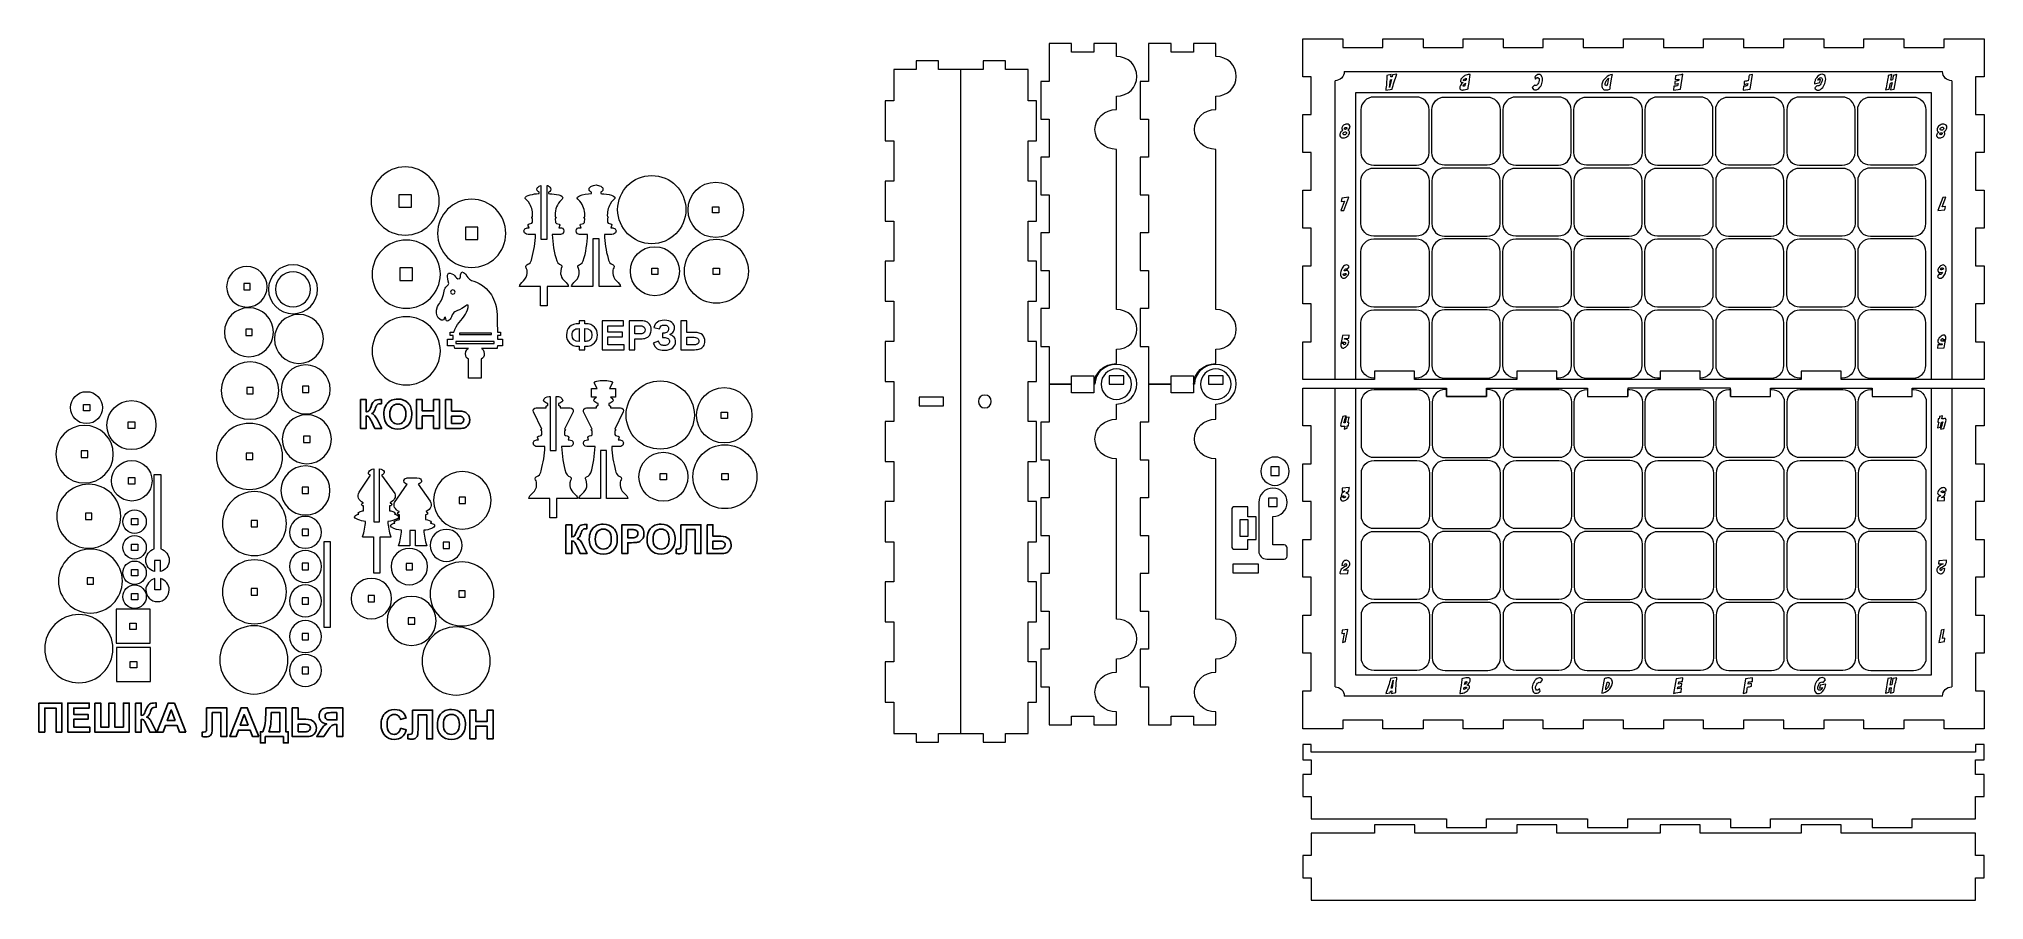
# Model space of a CAD drawing. Header units: centimetres. Extents: x -42.4 to 48.9, y -29.7 to 10.7.
import ezdxf

# ---------------------------------------------------------------- set-up
doc = ezdxf.new("R2010")
doc.units = ezdxf.units.CM
doc.header["$MEASUREMENT"] = 0
doc.layers.add('layer 1', color=7, linetype='Continuous')

msp = doc.modelspace()

# ---------------------------------------------------------------- linework, layer by layer
at = {"layer": 'layer 1', "color": 250, "lineweight": 20}
for points in [[(-38.73746, -17.67587), (-37.13746, -17.67587), (-37.13746, -16.07587), (-38.73746, -16.07587), (-38.73746, -17.67587)], [(-38.71766, -19.47171), (-37.11766, -19.47171), (-37.11766, -17.87171), (-38.71766, -17.87171), (-38.71766, -19.47171)]]:
    msp.add_lwpolyline(points, close=True, dxfattribs=at)
at = {"layer": 'layer 1', "color": 250, "lineweight": 9}
for points, knots in [([(7.15883, -5.51745), (7.15883, -5.51745), (7.14691, -5.51745), (7.14691, -5.51745), (7.14691, -5.51745), (7.14691, -5.51745), (7.14691, -5.11787), (7.14691, -5.11787), (7.14691, -5.11787), (7.14691, -5.11787), (6.09759, -5.11787), (6.09759, -5.11787), (6.09759, -5.11787), (6.09759, -5.11787), (6.09759, -5.51745), (6.09759, -5.51745), (6.09759, -5.51745), (6.09759, -5.51745), (5.04732, -5.51745), (5.04732, -5.51745), (5.04732, -5.51745), (5.04732, -5.51745), (5.04732, -3.74156), (5.04732, -3.74156), (5.04732, -3.74156), (5.04732, -3.74156), (4.64839, -3.74156), (4.64839, -3.74156), (4.64839, -3.74156), (4.64839, -3.74156), (4.64839, -1.96566), (4.64839, -1.96566), (4.64839, -1.96566), (4.64839, -1.96566), (5.04732, -1.96566), (5.04732, -1.96566), (5.04732, -1.96566), (5.04732, -1.96566), (5.04732, -0.18978), (5.04732, -0.18978), (5.04732, -0.18978), (5.04732, -0.18978), (4.64839, -0.18978), (4.64839, -0.18978), (4.64839, -0.18978), (4.64839, -0.18978), (4.64839, 1.58611), (4.64839, 1.58611), (4.64839, 1.58611), (4.64839, 1.58611), (5.04732, 1.58611), (5.04732, 1.58611), (5.04732, 1.58611), (5.04732, 1.58611), (5.04732, 3.36201), (5.04732, 3.36201), (5.04732, 3.36201), (5.04732, 3.36201), (4.64839, 3.36201), (4.64839, 3.36201), (4.64839, 3.36201), (4.64839, 3.36201), (4.64839, 5.13789), (4.64839, 5.13789), (4.64839, 5.13789), (4.64839, 5.13789), (5.04732, 5.13789), (5.04732, 5.13789), (5.04732, 5.13789), (5.04732, 5.13789), (5.04732, 6.91378), (5.04732, 6.91378), (5.04732, 6.91378), (5.04732, 6.91378), (4.64839, 6.91378), (4.64839, 6.91378), (4.64839, 6.91378), (4.64839, 6.91378), (4.64839, 8.68968), (4.64839, 8.68968), (4.64839, 8.68968), (4.64839, 8.68968), (5.04732, 8.68968), (5.04732, 8.68968), (5.04732, 8.68968), (5.04732, 8.68968), (5.04732, 10.46556), (5.04732, 10.46556), (5.04732, 10.46556), (5.04732, 10.46556), (6.09759, 10.46556), (6.09759, 10.46556), (6.09759, 10.46556), (6.09759, 10.46556), (6.09759, 10.06599), (6.09759, 10.06599), (6.09759, 10.06599), (6.09759, 10.06599), (7.14691, 10.06599), (7.14691, 10.06599), (7.14691, 10.06599), (7.14691, 10.06599), (7.14691, 10.46556), (7.14691, 10.46556), (7.14691, 10.46556), (7.14691, 10.46556), (8.1967, 10.46556), (8.1967, 10.46556), (8.1967, 10.46556), (8.1967, 10.46556), (8.1967, 9.86258), (8.1967, 9.86258), (8.1967, 9.86258), (8.75013, 9.86258), (9.15702, 9.43855), (9.15702, 8.92363), (9.15702, 8.92363), (9.15702, 8.40871), (8.75013, 7.99789), (8.1967, 7.99789), (8.1967, 7.99789), (8.1967, 7.99789), (8.1967, 7.36791), (8.1967, 7.36791), (8.1967, 7.36791), (7.64327, 7.36791), (7.19462, 6.95049), (7.19462, 6.43557), (7.19462, 6.43557), (7.19462, 5.92065), (7.64327, 5.50323), (8.1967, 5.50323), (8.1967, 5.50323), (8.1967, 5.50323), (8.1967, -2.01341), (8.1967, -2.01341), (8.1967, -2.01341), (8.75013, -2.01341), (9.15702, -2.42587), (9.15702, -2.94079), (9.15702, -2.94079), (9.15702, -3.4557), (8.75013, -3.8781), (8.1967, -3.8781), (8.1967, -3.8781), (8.1967, -3.8781), (8.1967, -4.55181), (8.1967, -4.55181), (8.1967, -4.55181), (7.62351, -4.55181), (7.15883, -4.98409), (7.15883, -5.51745)], [0, 0, 0, 0, 0.02564103, 0.02564103, 0.02564103, 0.02564103, 0.05128205, 0.05128205, 0.05128205, 0.05128205, 0.07692308, 0.07692308, 0.07692308, 0.07692308, 0.1025641, 0.1025641, 0.1025641, 0.1025641, 0.12820513, 0.12820513, 0.12820513, 0.12820513, 0.15384615, 0.15384615, 0.15384615, 0.15384615, 0.17948718, 0.17948718, 0.17948718, 0.17948718, 0.20512821, 0.20512821, 0.20512821, 0.20512821, 0.23076923, 0.23076923, 0.23076923, 0.23076923, 0.25641026, 0.25641026, 0.25641026, 0.25641026, 0.28205128, 0.28205128, 0.28205128, 0.28205128, 0.30769231, 0.30769231, 0.30769231, 0.30769231, 0.33333333, 0.33333333, 0.33333333, 0.33333333, 0.35897436, 0.35897436, 0.35897436, 0.35897436, 0.38461538, 0.38461538, 0.38461538, 0.38461538, 0.41025641, 0.41025641, 0.41025641, 0.41025641, 0.43589744, 0.43589744, 0.43589744, 0.43589744, 0.46153846, 0.46153846, 0.46153846, 0.46153846, 0.48717949, 0.48717949, 0.48717949, 0.48717949, 0.51282051, 0.51282051, 0.51282051, 0.51282051, 0.53846154, 0.53846154, 0.53846154, 0.53846154, 0.56410256, 0.56410256, 0.56410256, 0.56410256, 0.58974359, 0.58974359, 0.58974359, 0.58974359, 0.61538462, 0.61538462, 0.61538462, 0.61538462, 0.64102564, 0.64102564, 0.64102564, 0.64102564, 0.66666667, 0.66666667, 0.66666667, 0.66666667, 0.69230769, 0.69230769, 0.69230769, 0.69230769, 0.71794872, 0.71794872, 0.71794872, 0.71794872, 0.74358974, 0.74358974, 0.74358974, 0.74358974, 0.76923077, 0.76923077, 0.76923077, 0.76923077, 0.79487179, 0.79487179, 0.79487179, 0.79487179, 0.82051282, 0.82051282, 0.82051282, 0.82051282, 0.84615385, 0.84615385, 0.84615385, 0.84615385, 0.87179487, 0.87179487, 0.87179487, 0.87179487, 0.8974359, 0.8974359, 0.8974359, 0.8974359, 0.92307692, 0.92307692, 0.92307692, 0.92307692, 0.94871795, 0.94871795, 0.94871795, 0.94871795, 1, 1, 1, 1]), ([(11.82401, -5.51745), (11.82401, -5.51745), (11.81209, -5.51745), (11.81209, -5.51745), (11.81209, -5.51745), (11.81209, -5.51745), (11.81209, -5.11787), (11.81209, -5.11787), (11.81209, -5.11787), (11.81209, -5.11787), (10.76277, -5.11787), (10.76277, -5.11787), (10.76277, -5.11787), (10.76277, -5.11787), (10.76277, -5.51745), (10.76277, -5.51745), (10.76277, -5.51745), (10.76277, -5.51745), (9.7125, -5.51745), (9.7125, -5.51745), (9.7125, -5.51745), (9.7125, -5.51745), (9.7125, -3.74156), (9.7125, -3.74156), (9.7125, -3.74156), (9.7125, -3.74156), (9.31357, -3.74156), (9.31357, -3.74156), (9.31357, -3.74156), (9.31357, -3.74156), (9.31357, -1.96566), (9.31357, -1.96566), (9.31357, -1.96566), (9.31357, -1.96566), (9.7125, -1.96566), (9.7125, -1.96566), (9.7125, -1.96566), (9.7125, -1.96566), (9.7125, -0.18978), (9.7125, -0.18978), (9.7125, -0.18978), (9.7125, -0.18978), (9.31357, -0.18978), (9.31357, -0.18978), (9.31357, -0.18978), (9.31357, -0.18978), (9.31357, 1.58611), (9.31357, 1.58611), (9.31357, 1.58611), (9.31357, 1.58611), (9.7125, 1.58611), (9.7125, 1.58611), (9.7125, 1.58611), (9.7125, 1.58611), (9.7125, 3.36201), (9.7125, 3.36201), (9.7125, 3.36201), (9.7125, 3.36201), (9.31357, 3.36201), (9.31357, 3.36201), (9.31357, 3.36201), (9.31357, 3.36201), (9.31357, 5.13789), (9.31357, 5.13789), (9.31357, 5.13789), (9.31357, 5.13789), (9.7125, 5.13789), (9.7125, 5.13789), (9.7125, 5.13789), (9.7125, 5.13789), (9.7125, 6.91378), (9.7125, 6.91378), (9.7125, 6.91378), (9.7125, 6.91378), (9.31357, 6.91378), (9.31357, 6.91378), (9.31357, 6.91378), (9.31357, 6.91378), (9.31357, 8.68968), (9.31357, 8.68968), (9.31357, 8.68968), (9.31357, 8.68968), (9.7125, 8.68968), (9.7125, 8.68968), (9.7125, 8.68968), (9.7125, 8.68968), (9.7125, 10.46556), (9.7125, 10.46556), (9.7125, 10.46556), (9.7125, 10.46556), (10.76277, 10.46556), (10.76277, 10.46556), (10.76277, 10.46556), (10.76277, 10.46556), (10.76277, 10.06599), (10.76277, 10.06599), (10.76277, 10.06599), (10.76277, 10.06599), (11.81209, 10.06599), (11.81209, 10.06599), (11.81209, 10.06599), (11.81209, 10.06599), (11.81209, 10.46556), (11.81209, 10.46556), (11.81209, 10.46556), (11.81209, 10.46556), (12.86188, 10.46556), (12.86188, 10.46556), (12.86188, 10.46556), (12.86188, 10.46556), (12.86188, 9.86258), (12.86188, 9.86258), (12.86188, 9.86258), (13.41531, 9.86258), (13.8222, 9.43855), (13.8222, 8.92363), (13.8222, 8.92363), (13.8222, 8.40871), (13.41531, 7.99789), (12.86188, 7.99789), (12.86188, 7.99789), (12.86188, 7.99789), (12.86188, 7.36791), (12.86188, 7.36791), (12.86188, 7.36791), (12.30845, 7.36791), (11.8598, 6.95049), (11.8598, 6.43557), (11.8598, 6.43557), (11.8598, 5.92065), (12.30845, 5.50323), (12.86188, 5.50323), (12.86188, 5.50323), (12.86188, 5.50323), (12.86188, -2.01341), (12.86188, -2.01341), (12.86188, -2.01341), (13.41531, -2.01341), (13.8222, -2.42587), (13.8222, -2.94079), (13.8222, -2.94079), (13.8222, -3.4557), (13.41531, -3.8781), (12.86188, -3.8781), (12.86188, -3.8781), (12.86188, -3.8781), (12.86188, -4.55181), (12.86188, -4.55181), (12.86188, -4.55181), (12.28869, -4.55181), (11.82401, -4.98409), (11.82401, -5.51745)], [0, 0, 0, 0, 0.02564103, 0.02564103, 0.02564103, 0.02564103, 0.05128205, 0.05128205, 0.05128205, 0.05128205, 0.07692308, 0.07692308, 0.07692308, 0.07692308, 0.1025641, 0.1025641, 0.1025641, 0.1025641, 0.12820513, 0.12820513, 0.12820513, 0.12820513, 0.15384615, 0.15384615, 0.15384615, 0.15384615, 0.17948718, 0.17948718, 0.17948718, 0.17948718, 0.20512821, 0.20512821, 0.20512821, 0.20512821, 0.23076923, 0.23076923, 0.23076923, 0.23076923, 0.25641026, 0.25641026, 0.25641026, 0.25641026, 0.28205128, 0.28205128, 0.28205128, 0.28205128, 0.30769231, 0.30769231, 0.30769231, 0.30769231, 0.33333333, 0.33333333, 0.33333333, 0.33333333, 0.35897436, 0.35897436, 0.35897436, 0.35897436, 0.38461538, 0.38461538, 0.38461538, 0.38461538, 0.41025641, 0.41025641, 0.41025641, 0.41025641, 0.43589744, 0.43589744, 0.43589744, 0.43589744, 0.46153846, 0.46153846, 0.46153846, 0.46153846, 0.48717949, 0.48717949, 0.48717949, 0.48717949, 0.51282051, 0.51282051, 0.51282051, 0.51282051, 0.53846154, 0.53846154, 0.53846154, 0.53846154, 0.56410256, 0.56410256, 0.56410256, 0.56410256, 0.58974359, 0.58974359, 0.58974359, 0.58974359, 0.61538462, 0.61538462, 0.61538462, 0.61538462, 0.64102564, 0.64102564, 0.64102564, 0.64102564, 0.66666667, 0.66666667, 0.66666667, 0.66666667, 0.69230769, 0.69230769, 0.69230769, 0.69230769, 0.71794872, 0.71794872, 0.71794872, 0.71794872, 0.74358974, 0.74358974, 0.74358974, 0.74358974, 0.76923077, 0.76923077, 0.76923077, 0.76923077, 0.79487179, 0.79487179, 0.79487179, 0.79487179, 0.82051282, 0.82051282, 0.82051282, 0.82051282, 0.84615385, 0.84615385, 0.84615385, 0.84615385, 0.87179487, 0.87179487, 0.87179487, 0.87179487, 0.8974359, 0.8974359, 0.8974359, 0.8974359, 0.92307692, 0.92307692, 0.92307692, 0.92307692, 0.94871795, 0.94871795, 0.94871795, 0.94871795, 1, 1, 1, 1]), ([(40.33084, -4.89857), (40.33084, -4.89857), (42.2112, -4.89857), (42.2112, -4.89857), (42.2112, -4.89857), (42.2112, -4.89857), (42.2112, -5.29814), (42.2112, -5.29814), (42.2112, -5.29814), (44.9135, -5.29814), (46.41903, -5.29814), (48.91059, -5.29814), (48.91059, -5.29814), (48.91059, -5.29814), (48.91059, -3.52226), (48.91059, -3.52226), (48.91059, -3.52226), (48.91059, -3.52226), (48.51102, -3.52226), (48.51102, -3.52226), (48.51102, -3.52226), (48.51102, -3.52226), (48.51102, -1.74636), (48.51102, -1.74636), (48.51102, -1.74636), (48.51102, -1.74636), (48.91059, -1.74636), (48.91059, -1.74636), (48.91059, -1.74636), (48.91059, -1.74636), (48.91059, 0.02953), (48.91059, 0.02953), (48.91059, 0.02953), (48.91059, 0.02953), (48.51102, 0.02953), (48.51102, 0.02953), (48.51102, 0.02953), (48.51102, 0.02953), (48.51102, 1.80541), (48.51102, 1.80541), (48.51102, 1.80541), (48.51102, 1.80541), (48.91059, 1.80541), (48.91059, 1.80541), (48.91059, 1.80541), (48.91059, 1.80541), (48.91059, 3.58131), (48.91059, 3.58131), (48.91059, 3.58131), (48.91059, 3.58131), (48.51102, 3.58131), (48.51102, 3.58131), (48.51102, 3.58131), (48.51102, 3.58131), (48.51102, 5.3572), (48.51102, 5.3572), (48.51102, 5.3572), (48.51102, 5.3572), (48.91059, 5.3572), (48.91059, 5.3572), (48.91059, 5.3572), (48.91059, 5.3572), (48.91059, 7.13308), (48.91059, 7.13308), (48.91059, 7.13308), (48.91059, 7.13308), (48.51102, 7.13308), (48.51102, 7.13308), (48.51102, 7.13308), (48.51102, 7.13308), (48.51102, 8.90898), (48.51102, 8.90898), (48.51102, 8.90898), (48.51102, 8.90898), (48.91059, 8.90898), (48.91059, 8.90898), (48.91059, 8.90898), (48.91059, 8.90898), (48.91059, 10.68487), (48.91059, 10.68487), (48.91059, 10.68487), (48.91059, 10.68487), (47.03025, 10.68487), (47.03025, 10.68487), (47.03025, 10.68487), (47.03025, 10.68487), (47.03025, 10.28529), (47.03025, 10.28529), (47.03025, 10.28529), (47.03025, 10.28529), (45.14988, 10.28529), (45.14988, 10.28529), (45.14988, 10.28529), (45.14988, 10.28529), (45.14988, 10.68487), (45.14988, 10.68487), (45.14988, 10.68487), (45.14988, 10.68487), (43.26954, 10.68487), (43.26954, 10.68487), (43.26954, 10.68487), (43.26954, 10.68487), (43.26954, 10.28529), (43.26954, 10.28529), (43.26954, 10.28529), (43.26954, 10.28529), (41.38918, 10.28529), (41.38918, 10.28529), (41.38918, 10.28529), (41.38918, 10.28529), (41.38918, 10.68487), (41.38918, 10.68487), (41.38918, 10.68487), (41.38918, 10.68487), (39.50883, 10.68487), (39.50883, 10.68487), (39.50883, 10.68487), (39.50883, 10.68487), (39.50883, 10.28529), (39.50883, 10.28529), (39.50883, 10.28529), (39.50883, 10.28529), (37.62847, 10.28529), (37.62847, 10.28529), (37.62847, 10.28529), (37.62847, 10.28529), (37.62847, 10.68487), (37.62847, 10.68487), (37.62847, 10.68487), (37.62847, 10.68487), (35.74812, 10.68487), (35.74812, 10.68487), (35.74812, 10.68487), (35.74812, 10.68487), (35.74812, 10.28529), (35.74812, 10.28529), (35.74812, 10.28529), (35.74812, 10.28529), (33.86776, 10.28529), (33.86776, 10.28529), (33.86776, 10.28529), (33.86776, 10.28529), (33.86776, 10.68487), (33.86776, 10.68487), (33.86776, 10.68487), (33.86776, 10.68487), (31.98741, 10.68487), (31.98741, 10.68487), (31.98741, 10.68487), (31.98741, 10.68487), (31.98741, 10.28529), (31.98741, 10.28529), (31.98741, 10.28529), (31.98741, 10.28529), (30.10705, 10.28529), (30.10705, 10.28529), (30.10705, 10.28529), (30.10705, 10.28529), (30.10705, 10.68487), (30.10705, 10.68487), (30.10705, 10.68487), (30.10705, 10.68487), (28.2267, 10.68487), (28.2267, 10.68487), (28.2267, 10.68487), (28.2267, 10.68487), (28.2267, 10.28529), (28.2267, 10.28529), (28.2267, 10.28529), (28.2267, 10.28529), (26.34634, 10.28529), (26.34634, 10.28529), (26.34634, 10.28529), (26.34634, 10.28529), (26.34634, 10.68487), (26.34634, 10.68487), (26.34634, 10.68487), (26.34634, 10.68487), (24.46599, 10.68487), (24.46599, 10.68487), (24.46599, 10.68487), (24.46599, 10.68487), (24.46599, 10.28529), (24.46599, 10.28529), (24.46599, 10.28529), (24.46599, 10.28529), (22.58563, 10.28529), (22.58563, 10.28529), (22.58563, 10.28529), (22.58563, 10.28529), (22.58563, 10.68487), (22.58563, 10.68487), (22.58563, 10.68487), (22.58563, 10.68487), (20.70528, 10.68487), (20.70528, 10.68487), (20.70528, 10.68487), (20.70528, 10.68487), (20.70528, 10.28529), (20.70528, 10.28529), (20.70528, 10.28529), (20.70528, 10.28529), (18.82492, 10.28529), (18.82492, 10.28529), (18.82492, 10.28529), (18.82492, 10.28529), (18.82492, 10.68487), (18.82492, 10.68487), (18.82492, 10.68487), (18.82492, 10.68487), (16.94457, 10.68487), (16.94457, 10.68487), (16.94457, 10.68487), (16.94457, 10.68487), (16.94457, 8.90898), (16.94457, 8.90898), (16.94457, 8.90898), (16.94457, 8.90898), (17.34415, 8.90898), (17.34415, 8.90898), (17.34415, 8.90898), (17.34415, 8.90898), (17.34415, 7.13308), (17.34415, 7.13308), (17.34415, 7.13308), (17.34415, 7.13308), (16.94457, 7.13308), (16.94457, 7.13308), (16.94457, 7.13308), (16.94457, 7.13308), (16.94457, 5.3572), (16.94457, 5.3572), (16.94457, 5.3572), (16.94457, 5.3572), (17.34415, 5.3572), (17.34415, 5.3572), (17.34415, 5.3572), (17.34415, 5.3572), (17.34415, 3.58131), (17.34415, 3.58131), (17.34415, 3.58131), (17.34415, 3.58131), (16.94457, 3.58131), (16.94457, 3.58131), (16.94457, 3.58131), (16.94457, 3.58131), (16.94457, 1.80541), (16.94457, 1.80541), (16.94457, 1.80541), (16.94457, 1.80541), (17.34415, 1.80541), (17.34415, 1.80541), (17.34415, 1.80541), (17.34415, 1.80541), (17.34415, 0.02953), (17.34415, 0.02953), (17.34415, 0.02953), (17.34415, 0.02953), (16.94457, 0.02953), (16.94457, 0.02953), (16.94457, 0.02953), (16.94457, 0.02953), (16.94457, -1.74636), (16.94457, -1.74636), (16.94457, -1.74636), (16.94457, -1.74636), (17.34415, -1.74636), (17.34415, -1.74636), (17.34415, -1.74636), (17.34415, -1.74636), (17.34415, -3.52226), (17.34415, -3.52226), (17.34415, -3.52226), (17.34415, -3.52226), (16.94457, -3.52226), (16.94457, -3.52226), (16.94457, -3.52226), (16.94457, -3.52226), (16.94457, -5.29814), (16.94457, -5.29814), (16.94457, -5.29814), (16.94457, -5.29814), (20.3132, -5.29814), (20.3132, -5.29814), (20.3132, -5.29814), (20.3132, -5.29814), (20.3132, -4.89857), (20.3132, -4.89857), (20.3132, -4.89857), (20.3132, -4.89857), (22.19356, -4.89857), (22.19356, -4.89857), (22.19356, -4.89857), (22.19356, -4.89857), (22.19356, -5.29814), (22.19356, -5.29814), (22.19356, -5.29814), (24.37753, -5.29814), (24.80729, -5.29814), (26.99126, -5.29814), (26.99126, -5.29814), (26.99126, -5.29814), (26.99126, -4.89857), (26.99126, -4.89857), (26.99126, -4.89857), (26.99126, -4.89857), (28.87162, -4.89857), (28.87162, -4.89857), (28.87162, -4.89857), (28.87162, -4.89857), (28.87162, -5.29814), (28.87162, -5.29814), (28.87162, -5.29814), (30.6918, -5.29814), (31.74124, -5.29814), (33.70901, -5.29814), (33.70901, -5.29814), (33.70901, -5.29814), (33.70893, -4.89857), (33.70893, -4.89857), (33.70893, -4.89857), (33.70893, -4.89857), (35.58937, -4.89857), (35.58937, -4.89857), (35.58937, -4.89857), (35.58937, -4.89857), (35.58937, -5.29814), (35.58937, -5.29814), (35.58937, -5.29814), (37.85638, -5.29814), (38.09776, -5.29814), (40.33084, -5.29814), (40.33084, -5.29814), (40.33084, -5.29814), (40.33084, -4.89857), (40.33084, -4.89857)], [0, 0, 0, 0, 0.01176471, 0.01176471, 0.01176471, 0.01176471, 0.02352941, 0.02352941, 0.02352941, 0.02352941, 0.03529412, 0.03529412, 0.03529412, 0.03529412, 0.04705882, 0.04705882, 0.04705882, 0.04705882, 0.05882353, 0.05882353, 0.05882353, 0.05882353, 0.07058824, 0.07058824, 0.07058824, 0.07058824, 0.08235294, 0.08235294, 0.08235294, 0.08235294, 0.09411765, 0.09411765, 0.09411765, 0.09411765, 0.10588235, 0.10588235, 0.10588235, 0.10588235, 0.11764706, 0.11764706, 0.11764706, 0.11764706, 0.12941176, 0.12941176, 0.12941176, 0.12941176, 0.14117647, 0.14117647, 0.14117647, 0.14117647, 0.15294118, 0.15294118, 0.15294118, 0.15294118, 0.16470588, 0.16470588, 0.16470588, 0.16470588, 0.17647059, 0.17647059, 0.17647059, 0.17647059, 0.18823529, 0.18823529, 0.18823529, 0.18823529, 0.2, 0.2, 0.2, 0.2, 0.21176471, 0.21176471, 0.21176471, 0.21176471, 0.22352941, 0.22352941, 0.22352941, 0.22352941, 0.23529412, 0.23529412, 0.23529412, 0.23529412, 0.24705882, 0.24705882, 0.24705882, 0.24705882, 0.25882353, 0.25882353, 0.25882353, 0.25882353, 0.27058824, 0.27058824, 0.27058824, 0.27058824, 0.28235294, 0.28235294, 0.28235294, 0.28235294, 0.29411765, 0.29411765, 0.29411765, 0.29411765, 0.30588235, 0.30588235, 0.30588235, 0.30588235, 0.31764706, 0.31764706, 0.31764706, 0.31764706, 0.32941176, 0.32941176, 0.32941176, 0.32941176, 0.34117647, 0.34117647, 0.34117647, 0.34117647, 0.35294118, 0.35294118, 0.35294118, 0.35294118, 0.36470588, 0.36470588, 0.36470588, 0.36470588, 0.37647059, 0.37647059, 0.37647059, 0.37647059, 0.38823529, 0.38823529, 0.38823529, 0.38823529, 0.4, 0.4, 0.4, 0.4, 0.41176471, 0.41176471, 0.41176471, 0.41176471, 0.42352941, 0.42352941, 0.42352941, 0.42352941, 0.43529412, 0.43529412, 0.43529412, 0.43529412, 0.44705882, 0.44705882, 0.44705882, 0.44705882, 0.45882353, 0.45882353, 0.45882353, 0.45882353, 0.47058824, 0.47058824, 0.47058824, 0.47058824, 0.48235294, 0.48235294, 0.48235294, 0.48235294, 0.49411765, 0.49411765, 0.49411765, 0.49411765, 0.50588235, 0.50588235, 0.50588235, 0.50588235, 0.51764706, 0.51764706, 0.51764706, 0.51764706, 0.52941176, 0.52941176, 0.52941176, 0.52941176, 0.54117647, 0.54117647, 0.54117647, 0.54117647, 0.55294118, 0.55294118, 0.55294118, 0.55294118, 0.56470588, 0.56470588, 0.56470588, 0.56470588, 0.57647059, 0.57647059, 0.57647059, 0.57647059, 0.58823529, 0.58823529, 0.58823529, 0.58823529, 0.6, 0.6, 0.6, 0.6, 0.61176471, 0.61176471, 0.61176471, 0.61176471, 0.62352941, 0.62352941, 0.62352941, 0.62352941, 0.63529412, 0.63529412, 0.63529412, 0.63529412, 0.64705882, 0.64705882, 0.64705882, 0.64705882, 0.65882353, 0.65882353, 0.65882353, 0.65882353, 0.67058824, 0.67058824, 0.67058824, 0.67058824, 0.68235294, 0.68235294, 0.68235294, 0.68235294, 0.69411765, 0.69411765, 0.69411765, 0.69411765, 0.70588235, 0.70588235, 0.70588235, 0.70588235, 0.71764706, 0.71764706, 0.71764706, 0.71764706, 0.72941176, 0.72941176, 0.72941176, 0.72941176, 0.74117647, 0.74117647, 0.74117647, 0.74117647, 0.75294118, 0.75294118, 0.75294118, 0.75294118, 0.76470588, 0.76470588, 0.76470588, 0.76470588, 0.77647059, 0.77647059, 0.77647059, 0.77647059, 0.78823529, 0.78823529, 0.78823529, 0.78823529, 0.8, 0.8, 0.8, 0.8, 0.81176471, 0.81176471, 0.81176471, 0.81176471, 0.82352941, 0.82352941, 0.82352941, 0.82352941, 0.83529412, 0.83529412, 0.83529412, 0.83529412, 0.84705882, 0.84705882, 0.84705882, 0.84705882, 0.85882353, 0.85882353, 0.85882353, 0.85882353, 0.87058824, 0.87058824, 0.87058824, 0.87058824, 0.88235294, 0.88235294, 0.88235294, 0.88235294, 0.89411765, 0.89411765, 0.89411765, 0.89411765, 0.90588235, 0.90588235, 0.90588235, 0.90588235, 0.91764706, 0.91764706, 0.91764706, 0.91764706, 0.92941176, 0.92941176, 0.92941176, 0.92941176, 0.94117647, 0.94117647, 0.94117647, 0.94117647, 0.95294118, 0.95294118, 0.95294118, 0.95294118, 0.96470588, 0.96470588, 0.96470588, 0.96470588, 0.97647059, 0.97647059, 0.97647059, 0.97647059, 1, 1, 1, 1]), ([(0.90259, 9.25633), (0.90259, 9.25633), (0.90259, -21.91053), (0.90259, -21.91053), (0.90259, -21.91053), (0.90259, -21.91053), (-0.14721, -21.91053), (-0.14721, -21.91053), (-0.14721, -21.91053), (-0.14721, -21.91053), (-0.14721, -22.3101), (-0.14721, -22.3101), (-0.14721, -22.3101), (-0.14721, -22.3101), (-1.197, -22.3101), (-1.197, -22.3101), (-1.197, -22.3101), (-1.197, -22.3101), (-1.197, -21.91053), (-1.197, -21.91053), (-1.197, -21.91053), (-1.197, -21.91053), (-2.24679, -21.91053), (-2.24679, -21.91053), (-2.24679, -21.91053), (-2.24679, -21.91053), (-2.24679, -20.42976), (-2.24679, -20.42976), (-2.24679, -20.42976), (-2.24679, -20.42976), (-2.65242, -20.42976), (-2.65242, -20.42976), (-2.65242, -20.42976), (-2.65242, -20.42976), (-2.65242, -18.5494), (-2.65242, -18.5494), (-2.65242, -18.5494), (-2.65242, -18.5494), (-2.24679, -18.5494), (-2.24679, -18.5494), (-2.24679, -18.5494), (-2.24679, -18.5494), (-2.24679, -16.66905), (-2.24679, -16.66905), (-2.24679, -16.66905), (-2.24679, -16.66905), (-2.65242, -16.66905), (-2.65242, -16.66905), (-2.65242, -16.66905), (-2.65242, -16.66905), (-2.65242, -14.78869), (-2.65242, -14.78869), (-2.65242, -14.78869), (-2.65242, -14.78869), (-2.24679, -14.78869), (-2.24679, -14.78869), (-2.24679, -14.78869), (-2.24679, -14.78869), (-2.24679, -12.90834), (-2.24679, -12.90834), (-2.24679, -12.90834), (-2.24679, -12.90834), (-2.65242, -12.90834), (-2.65242, -12.90834), (-2.65242, -12.90834), (-2.65242, -12.90834), (-2.65242, -11.02798), (-2.65242, -11.02798), (-2.65242, -11.02798), (-2.65242, -11.02798), (-2.24679, -11.02798), (-2.24679, -11.02798), (-2.24679, -11.02798), (-2.24679, -11.02798), (-2.24679, -9.14763), (-2.24679, -9.14763), (-2.24679, -9.14763), (-2.24679, -9.14763), (-2.65242, -9.14763), (-2.65242, -9.14763), (-2.65242, -9.14763), (-2.65242, -9.14763), (-2.65242, -7.26727), (-2.65242, -7.26727), (-2.65242, -7.26727), (-2.65242, -7.26727), (-2.24679, -7.26727), (-2.24679, -7.26727), (-2.24679, -7.26727), (-2.24679, -7.26727), (-2.24679, -5.38693), (-2.24679, -5.38693), (-2.24679, -5.38693), (-2.24679, -5.38693), (-2.65242, -5.38693), (-2.65242, -5.38693), (-2.65242, -5.38693), (-2.65242, -5.38693), (-2.65242, -3.50657), (-2.65242, -3.50657), (-2.65242, -3.50657), (-2.65242, -3.50657), (-2.24679, -3.50657), (-2.24679, -3.50657), (-2.24679, -3.50657), (-2.24679, -3.50657), (-2.24679, -1.62621), (-2.24679, -1.62621), (-2.24679, -1.62621), (-2.24679, -1.62621), (-2.65242, -1.62621), (-2.65242, -1.62621), (-2.65242, -1.62621), (-2.65242, -1.62621), (-2.65242, 0.25415), (-2.65242, 0.25415), (-2.65242, 0.25415), (-2.65242, 0.25415), (-2.24679, 0.25415), (-2.24679, 0.25415), (-2.24679, 0.25415), (-2.24679, 0.25415), (-2.24679, 2.1345), (-2.24679, 2.1345), (-2.24679, 2.1345), (-2.24679, 2.1345), (-2.65242, 2.1345), (-2.65242, 2.1345), (-2.65242, 2.1345), (-2.65242, 2.1345), (-2.65242, 4.01486), (-2.65242, 4.01486), (-2.65242, 4.01486), (-2.65242, 4.01486), (-2.24679, 4.01486), (-2.24679, 4.01486), (-2.24679, 4.01486), (-2.24679, 4.01486), (-2.24679, 5.8952), (-2.24679, 5.8952), (-2.24679, 5.8952), (-2.24679, 5.8952), (-2.65242, 5.8952), (-2.65242, 5.8952), (-2.65242, 5.8952), (-2.65242, 5.8952), (-2.65242, 7.77556), (-2.65242, 7.77556), (-2.65242, 7.77556), (-2.65242, 7.77556), (-2.24679, 7.77556), (-2.24679, 7.77556), (-2.24679, 7.77556), (-2.24679, 7.77556), (-2.24679, 9.25633), (-2.24679, 9.25633), (-2.24679, 9.25633), (-2.24679, 9.25633), (-1.197, 9.25633), (-1.197, 9.25633), (-1.197, 9.25633), (-1.197, 9.25633), (-1.197, 9.65592), (-1.197, 9.65592), (-1.197, 9.65592), (-1.197, 9.65592), (-0.14721, 9.65592), (-0.14721, 9.65592), (-0.14721, 9.65592), (-0.14721, 9.65592), (-0.14721, 9.25633), (-0.14721, 9.25633), (-0.14721, 9.25633), (-0.14721, 9.25633), (0.90259, 9.25633), (0.90259, 9.25633)], [0, 0, 0, 0, 0.02222222, 0.02222222, 0.02222222, 0.02222222, 0.04444444, 0.04444444, 0.04444444, 0.04444444, 0.06666667, 0.06666667, 0.06666667, 0.06666667, 0.08888889, 0.08888889, 0.08888889, 0.08888889, 0.11111111, 0.11111111, 0.11111111, 0.11111111, 0.13333333, 0.13333333, 0.13333333, 0.13333333, 0.15555556, 0.15555556, 0.15555556, 0.15555556, 0.17777778, 0.17777778, 0.17777778, 0.17777778, 0.2, 0.2, 0.2, 0.2, 0.22222222, 0.22222222, 0.22222222, 0.22222222, 0.24444444, 0.24444444, 0.24444444, 0.24444444, 0.26666667, 0.26666667, 0.26666667, 0.26666667, 0.28888889, 0.28888889, 0.28888889, 0.28888889, 0.31111111, 0.31111111, 0.31111111, 0.31111111, 0.33333333, 0.33333333, 0.33333333, 0.33333333, 0.35555556, 0.35555556, 0.35555556, 0.35555556, 0.37777778, 0.37777778, 0.37777778, 0.37777778, 0.4, 0.4, 0.4, 0.4, 0.42222222, 0.42222222, 0.42222222, 0.42222222, 0.44444444, 0.44444444, 0.44444444, 0.44444444, 0.46666667, 0.46666667, 0.46666667, 0.46666667, 0.48888889, 0.48888889, 0.48888889, 0.48888889, 0.51111111, 0.51111111, 0.51111111, 0.51111111, 0.53333333, 0.53333333, 0.53333333, 0.53333333, 0.55555556, 0.55555556, 0.55555556, 0.55555556, 0.57777778, 0.57777778, 0.57777778, 0.57777778, 0.6, 0.6, 0.6, 0.6, 0.62222222, 0.62222222, 0.62222222, 0.62222222, 0.64444444, 0.64444444, 0.64444444, 0.64444444, 0.66666667, 0.66666667, 0.66666667, 0.66666667, 0.68888889, 0.68888889, 0.68888889, 0.68888889, 0.71111111, 0.71111111, 0.71111111, 0.71111111, 0.73333333, 0.73333333, 0.73333333, 0.73333333, 0.75555556, 0.75555556, 0.75555556, 0.75555556, 0.77777778, 0.77777778, 0.77777778, 0.77777778, 0.8, 0.8, 0.8, 0.8, 0.82222222, 0.82222222, 0.82222222, 0.82222222, 0.84444444, 0.84444444, 0.84444444, 0.84444444, 0.86666667, 0.86666667, 0.86666667, 0.86666667, 0.88888889, 0.88888889, 0.88888889, 0.88888889, 0.91111111, 0.91111111, 0.91111111, 0.91111111, 0.93333333, 0.93333333, 0.93333333, 0.93333333, 0.95555556, 0.95555556, 0.95555556, 0.95555556, 1, 1, 1, 1]), ([(0.90259, -21.91053), (0.90259, -21.91053), (1.95238, -21.91053), (1.95238, -21.91053), (1.95238, -21.91053), (1.95238, -21.91053), (1.95238, -22.3101), (1.95238, -22.3101), (1.95238, -22.3101), (1.95238, -22.3101), (3.00218, -22.3101), (3.00218, -22.3101), (3.00218, -22.3101), (3.00218, -22.3101), (3.00218, -21.91053), (3.00218, -21.91053), (3.00218, -21.91053), (3.00218, -21.91053), (4.05197, -21.91053), (4.05197, -21.91053), (4.05197, -21.91053), (4.05197, -21.91053), (4.05197, -20.42976), (4.05197, -20.42976), (4.05197, -20.42976), (4.05197, -20.42976), (4.45325, -20.42976), (4.45325, -20.42976), (4.45325, -20.42976), (4.45325, -20.42976), (4.45325, -18.5494), (4.45325, -18.5494), (4.45325, -18.5494), (4.45325, -18.5494), (4.05197, -18.5494), (4.05197, -18.5494), (4.05197, -18.5494), (4.05197, -18.5494), (4.05197, -16.66905), (4.05197, -16.66905), (4.05197, -16.66905), (4.05197, -16.66905), (4.45325, -16.66905), (4.45325, -16.66905), (4.45325, -16.66905), (4.45325, -16.66905), (4.45325, -14.78869), (4.45325, -14.78869), (4.45325, -14.78869), (4.45325, -14.78869), (4.05197, -14.78869), (4.05197, -14.78869), (4.05197, -14.78869), (4.05197, -14.78869), (4.05197, -12.90834), (4.05197, -12.90834), (4.05197, -12.90834), (4.05197, -12.90834), (4.45325, -12.90834), (4.45325, -12.90834), (4.45325, -12.90834), (4.45325, -12.90834), (4.45325, -11.02798), (4.45325, -11.02798), (4.45325, -11.02798), (4.45325, -11.02798), (4.05197, -11.02798), (4.05197, -11.02798), (4.05197, -11.02798), (4.05197, -11.02798), (4.05197, -9.14763), (4.05197, -9.14763), (4.05197, -9.14763), (4.05197, -9.14763), (4.45325, -9.14763), (4.45325, -9.14763), (4.45325, -9.14763), (4.45325, -9.14763), (4.45325, -7.26727), (4.45325, -7.26727), (4.45325, -7.26727), (4.45325, -7.26727), (4.05197, -7.26727), (4.05197, -7.26727), (4.05197, -7.26727), (4.05197, -7.26727), (4.05197, -5.38693), (4.05197, -5.38693), (4.05197, -5.38693), (4.05197, -5.38693), (4.45325, -5.38693), (4.45325, -5.38693), (4.45325, -5.38693), (4.45325, -5.38693), (4.45325, -3.50657), (4.45325, -3.50657), (4.45325, -3.50657), (4.45325, -3.50657), (4.05197, -3.50657), (4.05197, -3.50657), (4.05197, -3.50657), (4.05197, -3.50657), (4.05197, -1.62621), (4.05197, -1.62621), (4.05197, -1.62621), (4.05197, -1.62621), (4.45325, -1.62621), (4.45325, -1.62621), (4.45325, -1.62621), (4.45325, -1.62621), (4.45325, 0.25415), (4.45325, 0.25415), (4.45325, 0.25415), (4.45325, 0.25415), (4.05197, 0.25415), (4.05197, 0.25415), (4.05197, 0.25415), (4.05197, 0.25415), (4.05197, 2.1345), (4.05197, 2.1345), (4.05197, 2.1345), (4.05197, 2.1345), (4.45325, 2.1345), (4.45325, 2.1345), (4.45325, 2.1345), (4.45325, 2.1345), (4.45325, 4.01486), (4.45325, 4.01486), (4.45325, 4.01486), (4.45325, 4.01486), (4.05197, 4.01486), (4.05197, 4.01486), (4.05197, 4.01486), (4.05197, 4.01486), (4.05197, 5.8952), (4.05197, 5.8952), (4.05197, 5.8952), (4.05197, 5.8952), (4.45325, 5.8952), (4.45325, 5.8952), (4.45325, 5.8952), (4.45325, 5.8952), (4.45325, 7.77556), (4.45325, 7.77556), (4.45325, 7.77556), (4.45325, 7.77556), (4.05197, 7.77556), (4.05197, 7.77556), (4.05197, 7.77556), (4.05197, 7.77556), (4.05197, 9.25633), (4.05197, 9.25633), (4.05197, 9.25633), (4.05197, 9.25633), (3.00218, 9.25633), (3.00218, 9.25633), (3.00218, 9.25633), (3.00218, 9.25633), (3.00218, 9.65592), (3.00218, 9.65592), (3.00218, 9.65592), (3.00218, 9.65592), (1.95238, 9.65592), (1.95238, 9.65592), (1.95238, 9.65592), (1.95238, 9.65592), (1.95238, 9.25633), (1.95238, 9.25633), (1.95238, 9.25633), (1.95238, 9.25633), (0.90259, 9.25633), (0.90259, 9.25633)], [0, 0, 0, 0, 0.02272727, 0.02272727, 0.02272727, 0.02272727, 0.04545455, 0.04545455, 0.04545455, 0.04545455, 0.06818182, 0.06818182, 0.06818182, 0.06818182, 0.09090909, 0.09090909, 0.09090909, 0.09090909, 0.11363636, 0.11363636, 0.11363636, 0.11363636, 0.13636364, 0.13636364, 0.13636364, 0.13636364, 0.15909091, 0.15909091, 0.15909091, 0.15909091, 0.18181818, 0.18181818, 0.18181818, 0.18181818, 0.20454545, 0.20454545, 0.20454545, 0.20454545, 0.22727273, 0.22727273, 0.22727273, 0.22727273, 0.25, 0.25, 0.25, 0.25, 0.27272727, 0.27272727, 0.27272727, 0.27272727, 0.29545455, 0.29545455, 0.29545455, 0.29545455, 0.31818182, 0.31818182, 0.31818182, 0.31818182, 0.34090909, 0.34090909, 0.34090909, 0.34090909, 0.36363636, 0.36363636, 0.36363636, 0.36363636, 0.38636364, 0.38636364, 0.38636364, 0.38636364, 0.40909091, 0.40909091, 0.40909091, 0.40909091, 0.43181818, 0.43181818, 0.43181818, 0.43181818, 0.45454545, 0.45454545, 0.45454545, 0.45454545, 0.47727273, 0.47727273, 0.47727273, 0.47727273, 0.5, 0.5, 0.5, 0.5, 0.52272727, 0.52272727, 0.52272727, 0.52272727, 0.54545455, 0.54545455, 0.54545455, 0.54545455, 0.56818182, 0.56818182, 0.56818182, 0.56818182, 0.59090909, 0.59090909, 0.59090909, 0.59090909, 0.61363636, 0.61363636, 0.61363636, 0.61363636, 0.63636364, 0.63636364, 0.63636364, 0.63636364, 0.65909091, 0.65909091, 0.65909091, 0.65909091, 0.68181818, 0.68181818, 0.68181818, 0.68181818, 0.70454545, 0.70454545, 0.70454545, 0.70454545, 0.72727273, 0.72727273, 0.72727273, 0.72727273, 0.75, 0.75, 0.75, 0.75, 0.77272727, 0.77272727, 0.77272727, 0.77272727, 0.79545455, 0.79545455, 0.79545455, 0.79545455, 0.81818182, 0.81818182, 0.81818182, 0.81818182, 0.84090909, 0.84090909, 0.84090909, 0.84090909, 0.86363636, 0.86363636, 0.86363636, 0.86363636, 0.88636364, 0.88636364, 0.88636364, 0.88636364, 0.90909091, 0.90909091, 0.90909091, 0.90909091, 0.93181818, 0.93181818, 0.93181818, 0.93181818, 0.95454545, 0.95454545, 0.95454545, 0.95454545, 1, 1, 1, 1]), ([(21.36098, 9.02671), (21.26625, 8.78492), (21.1895, 8.55171), (21.13074, 8.32741), (21.13074, 8.32741), (21.13074, 8.32741), (20.83679, 8.27806), (20.83679, 8.27806), (20.83679, 8.27806), (20.8703, 8.47331), (20.88548, 8.70454), (20.88235, 8.97142), (20.88235, 8.97142), (20.88235, 8.97142), (21.08733, 9.01879), (21.08733, 9.01879), (21.08733, 9.01879), (21.08733, 9.01879), (21.07281, 8.89781), (21.07281, 8.89781), (21.07281, 8.89781), (21.07281, 8.89781), (21.13767, 8.91036), (21.13767, 8.91036), (21.13767, 8.91036), (21.13767, 8.91036), (21.15797, 8.99568), (21.15797, 8.99568), (21.15797, 8.99568), (21.15797, 8.99568), (21.36098, 9.02671), (21.36098, 9.02671)], [0, 0, 0, 0, 0.11111111, 0.11111111, 0.11111111, 0.11111111, 0.22222222, 0.22222222, 0.22222222, 0.22222222, 0.33333333, 0.33333333, 0.33333333, 0.33333333, 0.44444444, 0.44444444, 0.44444444, 0.44444444, 0.55555556, 0.55555556, 0.55555556, 0.55555556, 0.66666667, 0.66666667, 0.66666667, 0.66666667, 0.77777778, 0.77777778, 0.77777778, 0.77777778, 1, 1, 1, 1]), ([(21.0573, 8.76776), (21.0573, 8.76776), (21.0129, 8.40267), (21.0129, 8.40267), (21.0129, 8.40267), (21.0129, 8.40267), (21.01389, 8.40267), (21.01389, 8.40267), (21.01389, 8.40267), (21.01389, 8.40267), (21.10466, 8.77683), (21.10466, 8.77683), (21.10466, 8.77683), (21.10466, 8.77683), (21.0573, 8.76776), (21.0573, 8.76776)], [0, 0, 0, 0, 0.2, 0.2, 0.2, 0.2, 0.4, 0.4, 0.4, 0.4, 0.6, 0.6, 0.6, 0.6, 1, 1, 1, 1]), ([(24.70234, 8.33582), (24.6817, 8.33252), (24.64292, 8.32377), (24.58631, 8.30975), (24.58631, 8.30975), (24.53729, 8.29803), (24.49784, 8.2906), (24.4683, 8.28746), (24.4683, 8.28746), (24.45658, 8.2868), (24.44536, 8.28647), (24.43446, 8.28647), (24.43446, 8.28647), (24.3493, 8.28647), (24.30705, 8.31684), (24.30771, 8.37741), (24.30771, 8.37741), (24.30771, 8.46307), (24.36052, 8.54873), (24.46632, 8.63456), (24.46632, 8.63456), (24.39997, 8.62994), (24.36151, 8.64875), (24.35128, 8.69051), (24.35128, 8.69051), (24.3493, 8.69959), (24.34831, 8.70899), (24.34831, 8.71857), (24.34831, 8.71857), (24.34831, 8.76692), (24.37158, 8.81594), (24.41796, 8.86546), (24.41796, 8.86546), (24.45344, 8.90358), (24.49718, 8.93709), (24.5495, 8.96614), (24.5495, 8.96614), (24.61205, 9.00096), (24.68385, 9.01829), (24.76522, 9.01829), (24.76522, 9.01829), (24.77809, 9.01829), (24.79097, 9.01796), (24.80384, 9.0173), (24.80384, 9.0173), (24.77875, 8.88526), (24.75102, 8.70767), (24.72066, 8.48469), (24.72066, 8.48469), (24.71158, 8.42148), (24.70547, 8.3718), (24.70234, 8.33582)], [0, 0, 0, 0, 0.07142857, 0.07142857, 0.07142857, 0.07142857, 0.14285714, 0.14285714, 0.14285714, 0.14285714, 0.21428571, 0.21428571, 0.21428571, 0.21428571, 0.28571429, 0.28571429, 0.28571429, 0.28571429, 0.35714286, 0.35714286, 0.35714286, 0.35714286, 0.42857143, 0.42857143, 0.42857143, 0.42857143, 0.5, 0.5, 0.5, 0.5, 0.57142857, 0.57142857, 0.57142857, 0.57142857, 0.64285714, 0.64285714, 0.64285714, 0.64285714, 0.71428571, 0.71428571, 0.71428571, 0.71428571, 0.78571429, 0.78571429, 0.78571429, 0.78571429, 0.85714286, 0.85714286, 0.85714286, 0.85714286, 1, 1, 1, 1]), ([(24.54653, 8.47859), (24.55181, 8.49988), (24.5566, 8.52117), (24.56106, 8.54246), (24.56106, 8.54246), (24.56106, 8.54246), (24.57459, 8.60617), (24.57459, 8.60617), (24.57459, 8.60617), (24.52755, 8.57729), (24.49405, 8.54362), (24.47408, 8.50566), (24.47408, 8.50566), (24.46962, 8.49724), (24.46731, 8.49047), (24.46731, 8.48536), (24.46731, 8.48536), (24.46731, 8.47446), (24.47573, 8.46885), (24.4924, 8.46885), (24.4924, 8.46885), (24.50527, 8.46885), (24.52342, 8.47215), (24.54653, 8.47859)], [0, 0, 0, 0, 0.14285714, 0.14285714, 0.14285714, 0.14285714, 0.28571429, 0.28571429, 0.28571429, 0.28571429, 0.42857143, 0.42857143, 0.42857143, 0.42857143, 0.57142857, 0.57142857, 0.57142857, 0.57142857, 0.71428571, 0.71428571, 0.71428571, 0.71428571, 1, 1, 1, 1]), ([(24.59984, 8.73771), (24.60496, 8.7623), (24.6104, 8.79548), (24.61618, 8.8374), (24.61618, 8.8374), (24.52541, 8.80967), (24.48002, 8.77798), (24.48002, 8.74266), (24.48002, 8.74266), (24.48002, 8.72979), (24.49124, 8.72319), (24.51385, 8.72319), (24.51385, 8.72319), (24.53382, 8.72319), (24.56238, 8.72814), (24.59984, 8.73771)], [0, 0, 0, 0, 0.2, 0.2, 0.2, 0.2, 0.4, 0.4, 0.4, 0.4, 0.6, 0.6, 0.6, 0.6, 1, 1, 1, 1]), ([(27.8577, 8.28895), (27.79069, 8.28895), (27.74134, 8.32526), (27.70981, 8.39805), (27.70981, 8.39805), (27.70981, 8.39805), (27.81908, 8.51787), (27.81908, 8.51787), (27.81908, 8.51787), (27.83393, 8.50252), (27.85109, 8.49493), (27.8704, 8.49493), (27.8704, 8.49493), (27.90457, 8.49493), (27.94005, 8.52431), (27.97686, 8.5829), (27.97686, 8.5829), (28.00723, 8.63126), (28.02687, 8.67648), (28.03595, 8.71841), (28.03595, 8.71841), (28.0404, 8.73838), (28.04271, 8.75637), (28.04271, 8.77254), (28.04271, 8.77254), (28.04271, 8.81578), (28.02687, 8.84533), (27.99518, 8.8615), (27.99518, 8.8615), (27.98495, 8.86662), (27.97389, 8.86926), (27.96234, 8.86926), (27.96234, 8.86926), (27.92883, 8.86926), (27.89351, 8.84434), (27.85671, 8.79449), (27.85671, 8.79449), (27.85671, 8.79449), (27.82584, 8.90953), (27.82584, 8.90953), (27.82584, 8.90953), (27.88955, 8.98033), (27.95441, 9.01582), (28.0201, 9.01582), (28.0201, 9.01582), (28.08728, 9.01582), (28.13629, 8.98033), (28.16716, 8.90953), (28.16716, 8.90953), (28.18581, 8.86827), (28.19522, 8.82222), (28.19522, 8.77122), (28.19522, 8.77122), (28.19522, 8.73392), (28.19043, 8.69431), (28.18069, 8.65239), (28.18069, 8.65239), (28.16138, 8.56673), (28.12458, 8.48833), (28.07044, 8.41753), (28.07044, 8.41753), (28.00541, 8.33187), (27.93444, 8.28895), (27.8577, 8.28895)], [0, 0, 0, 0, 0.05882353, 0.05882353, 0.05882353, 0.05882353, 0.11764706, 0.11764706, 0.11764706, 0.11764706, 0.17647059, 0.17647059, 0.17647059, 0.17647059, 0.23529412, 0.23529412, 0.23529412, 0.23529412, 0.29411765, 0.29411765, 0.29411765, 0.29411765, 0.35294118, 0.35294118, 0.35294118, 0.35294118, 0.41176471, 0.41176471, 0.41176471, 0.41176471, 0.47058824, 0.47058824, 0.47058824, 0.47058824, 0.52941176, 0.52941176, 0.52941176, 0.52941176, 0.58823529, 0.58823529, 0.58823529, 0.58823529, 0.64705882, 0.64705882, 0.64705882, 0.64705882, 0.70588235, 0.70588235, 0.70588235, 0.70588235, 0.76470588, 0.76470588, 0.76470588, 0.76470588, 0.82352941, 0.82352941, 0.82352941, 0.82352941, 0.88235294, 0.88235294, 0.88235294, 0.88235294, 1, 1, 1, 1]), ([(31.35594, 8.32823), (31.28166, 8.30364), (31.21895, 8.29143), (31.16729, 8.29143), (31.16729, 8.29143), (31.10936, 8.29143), (31.06512, 8.30661), (31.03475, 8.33698), (31.03475, 8.33698), (30.99283, 8.38006), (30.97204, 8.43271), (30.97204, 8.4946), (30.97204, 8.4946), (30.97204, 8.51721), (30.97484, 8.54114), (30.98062, 8.56623), (30.98062, 8.56623), (31.00587, 8.67978), (31.06512, 8.77897), (31.15854, 8.86381), (31.15854, 8.86381), (31.25212, 8.94864), (31.35627, 8.99849), (31.47097, 9.01334), (31.47097, 9.01334), (31.46965, 8.99915), (31.46289, 8.95689), (31.45067, 8.88658), (31.45067, 8.88658), (31.45067, 8.88658), (31.37327, 8.44145), (31.37327, 8.44145), (31.37327, 8.44145), (31.36237, 8.37494), (31.3566, 8.33731), (31.35594, 8.32823)], [0, 0, 0, 0, 0.1, 0.1, 0.1, 0.1, 0.2, 0.2, 0.2, 0.2, 0.3, 0.3, 0.3, 0.3, 0.4, 0.4, 0.4, 0.4, 0.5, 0.5, 0.5, 0.5, 0.6, 0.6, 0.6, 0.6, 0.7, 0.7, 0.7, 0.7, 0.8, 0.8, 0.8, 0.8, 1, 1, 1, 1]), ([(31.21763, 8.48816), (31.24733, 8.61459), (31.26978, 8.73408), (31.2853, 8.84697), (31.2853, 8.84697), (31.24667, 8.81017), (31.21218, 8.76775), (31.18181, 8.71939), (31.18181, 8.71939), (31.14435, 8.65998), (31.1257, 8.60914), (31.1257, 8.56656), (31.1257, 8.56656), (31.1257, 8.51176), (31.15639, 8.48569), (31.21763, 8.48816)], [0, 0, 0, 0, 0.2, 0.2, 0.2, 0.2, 0.4, 0.4, 0.4, 0.4, 0.6, 0.6, 0.6, 0.6, 1, 1, 1, 1]), ([(34.52709, 8.48288), (34.5322, 8.5017), (34.53666, 8.52002), (34.54046, 8.53817), (34.54046, 8.53817), (34.54046, 8.53817), (34.55118, 8.59148), (34.55118, 8.59148), (34.55118, 8.59148), (34.55118, 8.59148), (34.39637, 8.55847), (34.39637, 8.55847), (34.39637, 8.55847), (34.39637, 8.55847), (34.40512, 8.69216), (34.40512, 8.69216), (34.40512, 8.69216), (34.47823, 8.70504), (34.53567, 8.71626), (34.57743, 8.726), (34.57743, 8.726), (34.5799, 8.73887), (34.58221, 8.75174), (34.58403, 8.76462), (34.58403, 8.76462), (34.58403, 8.76462), (34.59129, 8.80208), (34.59129, 8.80208), (34.59129, 8.80208), (34.59129, 8.80208), (34.41188, 8.77617), (34.41188, 8.77617), (34.41188, 8.77617), (34.41188, 8.77617), (34.42443, 8.95607), (34.42443, 8.95607), (34.42443, 8.95607), (34.51735, 8.96383), (34.63503, 8.98594), (34.77746, 9.02275), (34.77746, 9.02275), (34.77746, 9.02275), (34.66243, 8.32939), (34.66243, 8.32939), (34.66243, 8.32939), (34.66243, 8.32939), (34.34025, 8.28202), (34.34025, 8.28202), (34.34025, 8.28202), (34.34025, 8.28202), (34.35296, 8.46192), (34.35296, 8.46192), (34.35296, 8.46192), (34.41618, 8.4677), (34.47411, 8.47463), (34.52709, 8.48288)], [0, 0, 0, 0, 0.06666667, 0.06666667, 0.06666667, 0.06666667, 0.13333333, 0.13333333, 0.13333333, 0.13333333, 0.2, 0.2, 0.2, 0.2, 0.26666667, 0.26666667, 0.26666667, 0.26666667, 0.33333333, 0.33333333, 0.33333333, 0.33333333, 0.4, 0.4, 0.4, 0.4, 0.46666667, 0.46666667, 0.46666667, 0.46666667, 0.53333333, 0.53333333, 0.53333333, 0.53333333, 0.6, 0.6, 0.6, 0.6, 0.66666667, 0.66666667, 0.66666667, 0.66666667, 0.73333333, 0.73333333, 0.73333333, 0.73333333, 0.8, 0.8, 0.8, 0.8, 0.86666667, 0.86666667, 0.86666667, 0.86666667, 1, 1, 1, 1]), ([(37.79749, 8.48238), (37.80194, 8.50021), (37.80574, 8.51787), (37.80887, 8.5352), (37.80887, 8.5352), (37.80887, 8.5352), (37.82043, 8.58719), (37.82043, 8.58719), (37.82043, 8.58719), (37.82043, 8.58719), (37.65142, 8.55187), (37.65142, 8.55187), (37.65142, 8.55187), (37.65142, 8.55187), (37.66017, 8.68754), (37.66017, 8.68754), (37.66017, 8.68754), (37.72652, 8.69793), (37.7889, 8.70982), (37.8475, 8.72335), (37.8475, 8.72335), (37.86301, 8.80984), (37.87539, 8.89516), (37.8843, 8.97967), (37.8843, 8.97967), (37.8843, 8.97967), (38.04984, 9.02225), (38.04984, 9.02225), (38.04984, 9.02225), (38.04984, 9.02225), (37.93662, 8.32889), (37.93662, 8.32889), (37.93662, 8.32889), (37.93662, 8.32889), (37.60587, 8.28251), (37.60587, 8.28251), (37.60587, 8.28251), (37.60587, 8.28251), (37.61759, 8.46109), (37.61759, 8.46109), (37.61759, 8.46109), (37.68195, 8.46687), (37.74203, 8.47397), (37.79749, 8.48238)], [0, 0, 0, 0, 0.08333333, 0.08333333, 0.08333333, 0.08333333, 0.16666667, 0.16666667, 0.16666667, 0.16666667, 0.25, 0.25, 0.25, 0.25, 0.33333333, 0.33333333, 0.33333333, 0.33333333, 0.41666667, 0.41666667, 0.41666667, 0.41666667, 0.5, 0.5, 0.5, 0.5, 0.58333333, 0.58333333, 0.58333333, 0.58333333, 0.66666667, 0.66666667, 0.66666667, 0.66666667, 0.75, 0.75, 0.75, 0.75, 0.83333333, 0.83333333, 0.83333333, 0.83333333, 1, 1, 1, 1]), ([(41.31076, 9.02869), (41.37909, 9.02869), (41.42745, 8.99205), (41.45584, 8.9186), (41.45584, 8.9186), (41.47069, 8.88179), (41.47812, 8.84053), (41.47812, 8.79482), (41.47812, 8.79482), (41.47812, 8.75174), (41.47135, 8.70437), (41.45782, 8.65288), (41.45782, 8.65288), (41.43521, 8.56458), (41.39493, 8.48387), (41.337, 8.41042), (41.337, 8.41042), (41.26669, 8.3208), (41.19193, 8.27607), (41.11254, 8.27607), (41.11254, 8.27607), (41.04355, 8.27607), (40.99486, 8.31403), (40.96647, 8.38996), (40.96647, 8.38996), (40.96647, 8.38996), (41.07392, 8.50499), (41.07392, 8.50499), (41.07392, 8.50499), (41.08564, 8.48766), (41.10264, 8.47908), (41.12525, 8.47908), (41.12525, 8.47908), (41.16915, 8.47908), (41.21041, 8.50928), (41.24903, 8.56986), (41.24903, 8.56986), (41.27808, 8.61557), (41.2997, 8.66608), (41.3139, 8.72153), (41.3139, 8.72153), (41.31967, 8.74349), (41.32264, 8.76313), (41.32264, 8.78046), (41.32264, 8.78046), (41.32264, 8.80686), (41.31588, 8.82815), (41.30234, 8.84416), (41.30234, 8.84416), (41.28749, 8.86215), (41.26686, 8.87123), (41.24029, 8.87123), (41.24029, 8.87123), (41.21008, 8.87123), (41.18202, 8.85737), (41.15611, 8.82981), (41.15611, 8.82981), (41.13548, 8.80785), (41.11865, 8.78013), (41.10577, 8.74679), (41.10577, 8.74679), (41.15347, 8.75636), (41.1977, 8.76643), (41.23831, 8.77666), (41.23831, 8.77666), (41.23831, 8.77666), (41.20761, 8.63472), (41.20761, 8.63472), (41.20761, 8.63472), (41.20761, 8.63472), (40.95096, 8.57976), (40.95096, 8.57976), (40.95096, 8.57976), (40.94964, 8.62152), (40.95872, 8.66954), (40.97803, 8.72352), (40.97803, 8.72352), (40.99552, 8.77121), (41.01714, 8.81495), (41.04289, 8.85489), (41.04289, 8.85489), (41.11832, 8.97076), (41.20761, 9.02869), (41.31076, 9.02869)], [0, 0, 0, 0, 0.04545455, 0.04545455, 0.04545455, 0.04545455, 0.09090909, 0.09090909, 0.09090909, 0.09090909, 0.13636364, 0.13636364, 0.13636364, 0.13636364, 0.18181818, 0.18181818, 0.18181818, 0.18181818, 0.22727273, 0.22727273, 0.22727273, 0.22727273, 0.27272727, 0.27272727, 0.27272727, 0.27272727, 0.31818182, 0.31818182, 0.31818182, 0.31818182, 0.36363636, 0.36363636, 0.36363636, 0.36363636, 0.40909091, 0.40909091, 0.40909091, 0.40909091, 0.45454545, 0.45454545, 0.45454545, 0.45454545, 0.5, 0.5, 0.5, 0.5, 0.54545455, 0.54545455, 0.54545455, 0.54545455, 0.59090909, 0.59090909, 0.59090909, 0.59090909, 0.63636364, 0.63636364, 0.63636364, 0.63636364, 0.68181818, 0.68181818, 0.68181818, 0.68181818, 0.72727273, 0.72727273, 0.72727273, 0.72727273, 0.77272727, 0.77272727, 0.77272727, 0.77272727, 0.81818182, 0.81818182, 0.81818182, 0.81818182, 0.86363636, 0.86363636, 0.86363636, 0.86363636, 0.90909091, 0.90909091, 0.90909091, 0.90909091, 1, 1, 1, 1]), ([(44.69279, 8.32592), (44.69279, 8.32592), (44.51388, 8.29489), (44.51388, 8.29489), (44.51388, 8.29489), (44.54607, 8.41834), (44.57214, 8.5309), (44.59211, 8.63224), (44.59211, 8.63224), (44.59211, 8.63224), (44.5119, 8.61541), (44.5119, 8.61541), (44.5119, 8.61541), (44.5119, 8.61541), (44.46272, 8.32592), (44.46272, 8.32592), (44.46272, 8.32592), (44.46272, 8.32592), (44.28364, 8.29489), (44.28364, 8.29489), (44.28364, 8.29489), (44.35214, 8.55863), (44.39521, 8.78277), (44.41337, 8.96729), (44.41337, 8.96729), (44.41337, 8.96729), (44.57957, 9.00987), (44.57957, 9.00987), (44.57957, 9.00987), (44.57957, 9.00987), (44.53517, 8.74679), (44.53517, 8.74679), (44.53517, 8.74679), (44.55316, 8.75058), (44.58056, 8.75652), (44.61737, 8.76428), (44.61737, 8.76428), (44.62958, 8.8435), (44.63833, 8.91117), (44.64344, 8.96729), (44.64344, 8.96729), (44.64344, 8.96729), (44.80981, 9.00987), (44.80981, 9.00987), (44.80981, 9.00987), (44.80981, 9.00987), (44.69279, 8.32592), (44.69279, 8.32592)], [0, 0, 0, 0, 0.07692308, 0.07692308, 0.07692308, 0.07692308, 0.15384615, 0.15384615, 0.15384615, 0.15384615, 0.23076923, 0.23076923, 0.23076923, 0.23076923, 0.30769231, 0.30769231, 0.30769231, 0.30769231, 0.38461538, 0.38461538, 0.38461538, 0.38461538, 0.46153846, 0.46153846, 0.46153846, 0.46153846, 0.53846154, 0.53846154, 0.53846154, 0.53846154, 0.61538462, 0.61538462, 0.61538462, 0.61538462, 0.69230769, 0.69230769, 0.69230769, 0.69230769, 0.76923077, 0.76923077, 0.76923077, 0.76923077, 0.84615385, 0.84615385, 0.84615385, 0.84615385, 1, 1, 1, 1]), ([(19.0614, 6.41468), (19.1098, 6.38717), (19.13407, 6.34582), (19.13407, 6.29065), (19.13407, 6.29065), (19.13407, 6.27908), (19.13266, 6.26694), (19.12998, 6.25424), (19.12998, 6.25424), (19.11784, 6.19751), (19.08496, 6.14812), (19.03162, 6.10621), (19.03162, 6.10621), (18.98026, 6.06656), (18.92466, 6.04441), (18.86455, 6.04003), (18.86455, 6.04003), (18.80288, 6.03566), (18.75405, 6.05104), (18.71821, 6.08632), (18.71821, 6.08632), (18.69182, 6.11228), (18.67856, 6.14403), (18.67856, 6.18143), (18.67856, 6.18143), (18.67856, 6.22941), (18.6962, 6.27555), (18.73148, 6.31958), (18.73148, 6.31958), (18.75631, 6.35048), (18.78665, 6.37588), (18.82249, 6.39563), (18.82249, 6.39563), (18.78863, 6.41779), (18.77169, 6.447), (18.77169, 6.48341), (18.77169, 6.48341), (18.77169, 6.49272), (18.77282, 6.5026), (18.77494, 6.51318), (18.77494, 6.51318), (18.78496, 6.55947), (18.81304, 6.59912), (18.85947, 6.63228), (18.85947, 6.63228), (18.90293, 6.66304), (18.94964, 6.68026), (18.99931, 6.6835), (18.99931, 6.6835), (19.05109, 6.68675), (19.09244, 6.67447), (19.12334, 6.64625), (19.12334, 6.64625), (19.14762, 6.6248), (19.15975, 6.59855), (19.15975, 6.56765), (19.15975, 6.56765), (19.15975, 6.5589), (19.15862, 6.54959), (19.15651, 6.53957), (19.15651, 6.53957), (19.14606, 6.49103), (19.11431, 6.4494), (19.0614, 6.41468)], [0, 0, 0, 0, 0.05882353, 0.05882353, 0.05882353, 0.05882353, 0.11764706, 0.11764706, 0.11764706, 0.11764706, 0.17647059, 0.17647059, 0.17647059, 0.17647059, 0.23529412, 0.23529412, 0.23529412, 0.23529412, 0.29411765, 0.29411765, 0.29411765, 0.29411765, 0.35294118, 0.35294118, 0.35294118, 0.35294118, 0.41176471, 0.41176471, 0.41176471, 0.41176471, 0.47058824, 0.47058824, 0.47058824, 0.47058824, 0.52941176, 0.52941176, 0.52941176, 0.52941176, 0.58823529, 0.58823529, 0.58823529, 0.58823529, 0.64705882, 0.64705882, 0.64705882, 0.64705882, 0.70588235, 0.70588235, 0.70588235, 0.70588235, 0.76470588, 0.76470588, 0.76470588, 0.76470588, 0.82352941, 0.82352941, 0.82352941, 0.82352941, 0.88235294, 0.88235294, 0.88235294, 0.88235294, 1, 1, 1, 1]), ([(18.96276, 6.53195), (18.94667, 6.53082), (18.93129, 6.52461), (18.9169, 6.51346), (18.9169, 6.51346), (18.9025, 6.50217), (18.89531, 6.48877), (18.89531, 6.47353), (18.89531, 6.47353), (18.89531, 6.44926), (18.91111, 6.43825), (18.94272, 6.44051), (18.94272, 6.44051), (18.95937, 6.44164), (18.97475, 6.44756), (18.98886, 6.45829), (18.98886, 6.45829), (19.00312, 6.46887), (19.01017, 6.48228), (19.01017, 6.49822), (19.01017, 6.49822), (19.01017, 6.50909), (19.00509, 6.51784), (18.99521, 6.52419), (18.99521, 6.52419), (18.9852, 6.5304), (18.97433, 6.53308), (18.96276, 6.53195)], [0, 0, 0, 0, 0.125, 0.125, 0.125, 0.125, 0.25, 0.25, 0.25, 0.25, 0.375, 0.375, 0.375, 0.375, 0.5, 0.5, 0.5, 0.5, 0.625, 0.625, 0.625, 0.625, 0.75, 0.75, 0.75, 0.75, 1, 1, 1, 1]), ([(46.78261, 6.30862), (46.73421, 6.33613), (46.70994, 6.37748), (46.70994, 6.43265), (46.70994, 6.43265), (46.70994, 6.44422), (46.71135, 6.45636), (46.71403, 6.46906), (46.71403, 6.46906), (46.72617, 6.52579), (46.75905, 6.57518), (46.81239, 6.61709), (46.81239, 6.61709), (46.86375, 6.65674), (46.91935, 6.67889), (46.97946, 6.68327), (46.97946, 6.68327), (47.04113, 6.68764), (47.08996, 6.67226), (47.1258, 6.63698), (47.1258, 6.63698), (47.15219, 6.61102), (47.16545, 6.57927), (47.16545, 6.54187), (47.16545, 6.54187), (47.16545, 6.49389), (47.14781, 6.44775), (47.11253, 6.40372), (47.11253, 6.40372), (47.0877, 6.37282), (47.05736, 6.34742), (47.02152, 6.32767), (47.02152, 6.32767), (47.05538, 6.30551), (47.07232, 6.2763), (47.07232, 6.23989), (47.07232, 6.23989), (47.07232, 6.23058), (47.07119, 6.2207), (47.06907, 6.21012), (47.06907, 6.21012), (47.05905, 6.16383), (47.03097, 6.12418), (46.98454, 6.09102), (46.98454, 6.09102), (46.94108, 6.06026), (46.89437, 6.04304), (46.8447, 6.0398), (46.8447, 6.0398), (46.79292, 6.03655), (46.75157, 6.04883), (46.72067, 6.07705), (46.72067, 6.07705), (46.69639, 6.0985), (46.68426, 6.12475), (46.68426, 6.15565), (46.68426, 6.15565), (46.68426, 6.1644), (46.68539, 6.17371), (46.6875, 6.18373), (46.6875, 6.18373), (46.69795, 6.23227), (46.7297, 6.2739), (46.78261, 6.30862)], [0, 0, 0, 0, 0.05882353, 0.05882353, 0.05882353, 0.05882353, 0.11764706, 0.11764706, 0.11764706, 0.11764706, 0.17647059, 0.17647059, 0.17647059, 0.17647059, 0.23529412, 0.23529412, 0.23529412, 0.23529412, 0.29411765, 0.29411765, 0.29411765, 0.29411765, 0.35294118, 0.35294118, 0.35294118, 0.35294118, 0.41176471, 0.41176471, 0.41176471, 0.41176471, 0.47058824, 0.47058824, 0.47058824, 0.47058824, 0.52941176, 0.52941176, 0.52941176, 0.52941176, 0.58823529, 0.58823529, 0.58823529, 0.58823529, 0.64705882, 0.64705882, 0.64705882, 0.64705882, 0.70588235, 0.70588235, 0.70588235, 0.70588235, 0.76470588, 0.76470588, 0.76470588, 0.76470588, 0.82352941, 0.82352941, 0.82352941, 0.82352941, 0.88235294, 0.88235294, 0.88235294, 0.88235294, 1, 1, 1, 1]), ([(46.91653, 6.39963), (46.9408, 6.40133), (46.96338, 6.41036), (46.9844, 6.42687), (46.9844, 6.42687), (47.00642, 6.44507), (47.01742, 6.4661), (47.01742, 6.4898), (47.01742, 6.4898), (47.01742, 6.50801), (47.00966, 6.52169), (46.99428, 6.53115), (46.99428, 6.53115), (46.98102, 6.53877), (46.96507, 6.54216), (46.9463, 6.54103), (46.9463, 6.54103), (46.92147, 6.53933), (46.89889, 6.5303), (46.87843, 6.51379), (46.87843, 6.51379), (46.85585, 6.49559), (46.84456, 6.47484), (46.84456, 6.4517), (46.84456, 6.4517), (46.84456, 6.4335), (46.8519, 6.42009), (46.86643, 6.4112), (46.86643, 6.4112), (46.88111, 6.40245), (46.89776, 6.3985), (46.91653, 6.39963)], [0, 0, 0, 0, 0.11111111, 0.11111111, 0.11111111, 0.11111111, 0.22222222, 0.22222222, 0.22222222, 0.22222222, 0.33333333, 0.33333333, 0.33333333, 0.33333333, 0.44444444, 0.44444444, 0.44444444, 0.44444444, 0.55555556, 0.55555556, 0.55555556, 0.55555556, 0.66666667, 0.66666667, 0.66666667, 0.66666667, 0.77777778, 0.77777778, 0.77777778, 0.77777778, 1, 1, 1, 1]), ([(18.92748, 6.32367), (18.90321, 6.32197), (18.88063, 6.31294), (18.85961, 6.29643), (18.85961, 6.29643), (18.83759, 6.27823), (18.82659, 6.2572), (18.82659, 6.2335), (18.82659, 6.2335), (18.82659, 6.21529), (18.83435, 6.20161), (18.84973, 6.19215), (18.84973, 6.19215), (18.86299, 6.18453), (18.87894, 6.18114), (18.89771, 6.18227), (18.89771, 6.18227), (18.92254, 6.18397), (18.94512, 6.193), (18.96558, 6.20951), (18.96558, 6.20951), (18.98816, 6.22771), (18.99945, 6.24846), (18.99945, 6.2716), (18.99945, 6.2716), (18.99945, 6.2898), (18.99211, 6.30321), (18.97758, 6.3121), (18.97758, 6.3121), (18.9629, 6.32085), (18.94625, 6.3248), (18.92748, 6.32367)], [0, 0, 0, 0, 0.11111111, 0.11111111, 0.11111111, 0.11111111, 0.22222222, 0.22222222, 0.22222222, 0.22222222, 0.33333333, 0.33333333, 0.33333333, 0.33333333, 0.44444444, 0.44444444, 0.44444444, 0.44444444, 0.55555556, 0.55555556, 0.55555556, 0.55555556, 0.66666667, 0.66666667, 0.66666667, 0.66666667, 0.77777778, 0.77777778, 0.77777778, 0.77777778, 1, 1, 1, 1]), ([(46.88125, 6.19135), (46.89734, 6.19248), (46.91272, 6.19869), (46.92711, 6.20984), (46.92711, 6.20984), (46.94151, 6.22113), (46.9487, 6.23453), (46.9487, 6.24977), (46.9487, 6.24977), (46.9487, 6.27404), (46.9329, 6.28505), (46.90129, 6.28279), (46.90129, 6.28279), (46.88464, 6.28166), (46.86926, 6.27574), (46.85515, 6.26501), (46.85515, 6.26501), (46.84089, 6.25443), (46.83384, 6.24102), (46.83384, 6.22508), (46.83384, 6.22508), (46.83384, 6.21421), (46.83892, 6.20546), (46.8488, 6.19911), (46.8488, 6.19911), (46.85881, 6.1929), (46.86968, 6.19022), (46.88125, 6.19135)], [0, 0, 0, 0, 0.125, 0.125, 0.125, 0.125, 0.25, 0.25, 0.25, 0.25, 0.375, 0.375, 0.375, 0.375, 0.5, 0.5, 0.5, 0.5, 0.625, 0.625, 0.625, 0.625, 0.75, 0.75, 0.75, 0.75, 1, 1, 1, 1]), ([(-18.81841, -0.94006), (-18.81841, -0.94006), (-18.81841, -1.84006), (-18.81841, -1.84006), (-18.81841, -1.84006), (-18.81841, -1.84006), (-18.50341, -1.84006), (-18.50341, -1.84006), (-18.50341, -1.84006), (-18.50341, -1.84006), (-18.50341, -0.94006), (-18.50341, -0.94006), (-18.50341, -0.94006), (-18.50341, -0.94006), (-17.51185, -0.94006), (-17.51185, -0.94006), (-17.51185, -0.94006), (-17.51228, -0.91493), (-17.51797, -0.88916), (-17.52958, -0.86322), (-17.52958, -0.86322), (-17.55716, -0.80159), (-17.68054, -0.69418), (-17.7339, -0.63614), (-17.7339, -0.63614), (-17.81145, -0.55179), (-17.86137, -0.4559), (-17.87634, -0.34129), (-17.87634, -0.34129), (-17.90756, -0.10217), (-17.78102, -0.03055), (-17.81456, 0.03551), (-17.81456, 0.03551), (-17.86016, 0.12531), (-18.00391, 0.09186), (-18.06252, 0.27488), (-18.06252, 0.27488), (-18.1875, 0.66516), (-18.2492, 1.10157), (-18.26758, 1.51036), (-18.26758, 1.51036), (-18.26758, 1.51036), (-17.87893, 1.51036), (-17.87893, 1.51036), (-17.87893, 1.51036), (-17.73784, 1.5196), (-17.68909, 1.6568), (-17.74171, 1.74806), (-17.74171, 1.74806), (-17.79319, 1.83734), (-17.8824, 1.8273), (-17.96128, 1.8273), (-17.96128, 1.8273), (-17.96128, 1.8273), (-17.9206, 1.93818), (-17.9206, 1.93818), (-17.9206, 1.93818), (-17.89691, 2.03381), (-18.09417, 1.99883), (-18.12483, 2.06537), (-18.12483, 2.06537), (-18.12483, 2.06537), (-18.12854, 2.2599), (-18.12854, 2.2599), (-18.12854, 2.2599), (-18.12854, 2.2599), (-18.09986, 2.27173), (-18.09986, 2.27173), (-18.09986, 2.27173), (-18.09986, 2.27173), (-18.08794, 2.30042), (-18.08794, 2.30042), (-18.08794, 2.30042), (-18.103, 2.33666), (-18.09231, 2.32598), (-18.12854, 2.34102), (-18.12854, 2.34102), (-18.12854, 2.34102), (-18.1331, 2.41859), (-18.1331, 2.41859), (-18.1331, 2.41859), (-18.13807, 2.67869), (-18.03662, 2.93619), (-17.85585, 3.12319), (-17.85585, 3.12319), (-17.80573, 3.17504), (-17.78838, 3.17061), (-17.78004, 3.22049), (-17.78004, 3.22049), (-17.78727, 3.40818), (-18.32481, 3.41608), (-18.44335, 3.42691), (-18.44335, 3.42691), (-18.44335, 3.42691), (-18.44335, 3.48642), (-18.44335, 3.48642), (-18.44335, 3.48642), (-18.44335, 3.48642), (-18.38377, 3.52847), (-18.38377, 3.52847), (-18.38377, 3.52847), (-18.31982, 3.59004), (-18.31983, 3.66992), (-18.38377, 3.73148), (-18.38377, 3.73148), (-18.42053, 3.76686), (-18.46447, 3.80021), (-18.51592, 3.81169), (-18.51592, 3.81169), (-18.51592, 3.81169), (-18.51592, 1.28951), (-18.51592, 1.28951), (-18.51592, 1.28951), (-18.51592, 1.28951), (-18.80592, 1.28951), (-18.80592, 1.28951), (-18.80592, 1.28951), (-18.80592, 1.28951), (-18.80592, 3.81169), (-18.80592, 3.81169), (-18.80592, 3.81169), (-18.80592, 3.81169), (-18.87868, 3.77353), (-18.87868, 3.77353), (-18.87868, 3.77353), (-18.91032, 3.75606), (-18.95991, 3.71551), (-18.97568, 3.68253), (-18.97568, 3.68253), (-18.99014, 3.65229), (-18.99014, 3.60766), (-18.97568, 3.57742), (-18.97568, 3.57742), (-18.95686, 3.53805), (-18.91284, 3.51053), (-18.87868, 3.48642), (-18.87868, 3.48642), (-18.87868, 3.48642), (-18.87868, 3.42691), (-18.87868, 3.42691), (-18.87868, 3.42691), (-18.87868, 3.42691), (-18.92953, 3.42691), (-18.92953, 3.42691), (-18.92953, 3.42691), (-19.09931, 3.4203), (-19.56301, 3.33239), (-19.54206, 3.22049), (-19.54206, 3.22049), (-19.54206, 3.22049), (-19.5369, 3.19658), (-19.5369, 3.19658), (-19.5369, 3.19658), (-19.53068, 3.18279), (-19.40369, 3.07093), (-19.32539, 2.93816), (-19.32539, 2.93816), (-19.21171, 2.7454), (-19.18071, 2.55985), (-19.19357, 2.34102), (-19.19357, 2.34102), (-19.19357, 2.34102), (-19.22225, 2.32911), (-19.22225, 2.32911), (-19.22225, 2.32911), (-19.23721, 2.29287), (-19.23721, 2.30797), (-19.22225, 2.27173), (-19.22225, 2.27173), (-19.22225, 2.27173), (-19.19357, 2.2599), (-19.19357, 2.2599), (-19.19357, 2.2599), (-19.19357, 2.2599), (-19.19357, 2.07934), (-19.19357, 2.07934), (-19.19357, 2.07934), (-19.20305, 2.0067), (-19.36506, 2.0267), (-19.39825, 1.97582), (-19.39825, 1.97582), (-19.41644, 1.94793), (-19.3767, 1.87068), (-19.36076, 1.8273), (-19.36076, 1.8273), (-19.36076, 1.8273), (-19.44311, 1.8273), (-19.44311, 1.8273), (-19.44311, 1.8273), (-19.6423, 1.81428), (-19.64782, 1.55968), (-19.48416, 1.51575), (-19.48416, 1.51575), (-19.44409, 1.50499), (-19.09827, 1.51036), (-19.05445, 1.51036), (-19.05445, 1.51036), (-19.07256, 1.10859), (-19.12146, 0.76372), (-19.23023, 0.37537), (-19.23023, 0.37537), (-19.25961, 0.27049), (-19.2757, 0.18815), (-19.37198, 0.12765), (-19.37198, 0.12765), (-19.40407, 0.10748), (-19.52676, 0.07345), (-19.51391, -0.00167), (-19.51391, -0.00167), (-19.50862, -0.0326), (-19.36685, -0.23913), (-19.4932, -0.50022), (-19.4932, -0.50022), (-19.55779, -0.63368), (-19.67289, -0.70927), (-19.76308, -0.81639), (-19.76308, -0.81639), (-19.7944, -0.8536), (-19.80986, -0.89656), (-19.80999, -0.94006), (-19.80999, -0.94006), (-19.80999, -0.94006), (-18.81841, -0.94006), (-18.81841, -0.94006)], [0, 0, 0, 0, 0.01754386, 0.01754386, 0.01754386, 0.01754386, 0.03508772, 0.03508772, 0.03508772, 0.03508772, 0.05263158, 0.05263158, 0.05263158, 0.05263158, 0.07017544, 0.07017544, 0.07017544, 0.07017544, 0.0877193, 0.0877193, 0.0877193, 0.0877193, 0.10526316, 0.10526316, 0.10526316, 0.10526316, 0.12280702, 0.12280702, 0.12280702, 0.12280702, 0.14035088, 0.14035088, 0.14035088, 0.14035088, 0.15789474, 0.15789474, 0.15789474, 0.15789474, 0.1754386, 0.1754386, 0.1754386, 0.1754386, 0.19298246, 0.19298246, 0.19298246, 0.19298246, 0.21052632, 0.21052632, 0.21052632, 0.21052632, 0.22807018, 0.22807018, 0.22807018, 0.22807018, 0.24561404, 0.24561404, 0.24561404, 0.24561404, 0.26315789, 0.26315789, 0.26315789, 0.26315789, 0.28070175, 0.28070175, 0.28070175, 0.28070175, 0.29824561, 0.29824561, 0.29824561, 0.29824561, 0.31578947, 0.31578947, 0.31578947, 0.31578947, 0.33333333, 0.33333333, 0.33333333, 0.33333333, 0.35087719, 0.35087719, 0.35087719, 0.35087719, 0.36842105, 0.36842105, 0.36842105, 0.36842105, 0.38596491, 0.38596491, 0.38596491, 0.38596491, 0.40350877, 0.40350877, 0.40350877, 0.40350877, 0.42105263, 0.42105263, 0.42105263, 0.42105263, 0.43859649, 0.43859649, 0.43859649, 0.43859649, 0.45614035, 0.45614035, 0.45614035, 0.45614035, 0.47368421, 0.47368421, 0.47368421, 0.47368421, 0.49122807, 0.49122807, 0.49122807, 0.49122807, 0.50877193, 0.50877193, 0.50877193, 0.50877193, 0.52631579, 0.52631579, 0.52631579, 0.52631579, 0.54385965, 0.54385965, 0.54385965, 0.54385965, 0.56140351, 0.56140351, 0.56140351, 0.56140351, 0.57894737, 0.57894737, 0.57894737, 0.57894737, 0.59649123, 0.59649123, 0.59649123, 0.59649123, 0.61403509, 0.61403509, 0.61403509, 0.61403509, 0.63157895, 0.63157895, 0.63157895, 0.63157895, 0.64912281, 0.64912281, 0.64912281, 0.64912281, 0.66666667, 0.66666667, 0.66666667, 0.66666667, 0.68421053, 0.68421053, 0.68421053, 0.68421053, 0.70175439, 0.70175439, 0.70175439, 0.70175439, 0.71929825, 0.71929825, 0.71929825, 0.71929825, 0.73684211, 0.73684211, 0.73684211, 0.73684211, 0.75438596, 0.75438596, 0.75438596, 0.75438596, 0.77192982, 0.77192982, 0.77192982, 0.77192982, 0.78947368, 0.78947368, 0.78947368, 0.78947368, 0.80701754, 0.80701754, 0.80701754, 0.80701754, 0.8245614, 0.8245614, 0.8245614, 0.8245614, 0.84210526, 0.84210526, 0.84210526, 0.84210526, 0.85964912, 0.85964912, 0.85964912, 0.85964912, 0.87719298, 0.87719298, 0.87719298, 0.87719298, 0.89473684, 0.89473684, 0.89473684, 0.89473684, 0.9122807, 0.9122807, 0.9122807, 0.9122807, 0.92982456, 0.92982456, 0.92982456, 0.92982456, 0.94736842, 0.94736842, 0.94736842, 0.94736842, 0.96491228, 0.96491228, 0.96491228, 0.96491228, 1, 1, 1, 1]), ([(-16.3606, -0.94006), (-16.3606, -0.273), (-16.3606, 1.29656), (-16.3606, 1.29656), (-16.3606, 1.29656), (-16.3606, 1.29656), (-16.0706, 1.29656), (-16.0706, 1.29656), (-16.0706, 1.29656), (-16.0706, 1.29656), (-16.0706, -0.273), (-16.0706, -0.94006), (-16.0706, -0.94006), (-16.0706, -0.94006), (-15.06649, -0.94006), (-15.06649, -0.94006), (-15.06649, -0.94006), (-15.06659, -0.89659), (-15.08203, -0.85365), (-15.11348, -0.81641), (-15.11348, -0.81641), (-15.20381, -0.70941), (-15.31926, -0.63283), (-15.38335, -0.50023), (-15.38335, -0.50023), (-15.50962, -0.239), (-15.36795, -0.03289), (-15.36255, -0.00168), (-15.36255, -0.00168), (-15.34957, 0.07324), (-15.4725, 0.1076), (-15.50448, 0.12765), (-15.50448, 0.12765), (-15.60044, 0.18781), (-15.61706, 0.27089), (-15.64633, 0.37537), (-15.64633, 0.37537), (-15.75507, 0.76355), (-15.80392, 1.1088), (-15.82202, 1.51036), (-15.82202, 1.51036), (-15.77815, 1.51036), (-15.43251, 1.50499), (-15.39238, 1.51575), (-15.39238, 1.51575), (-15.22859, 1.55967), (-15.23422, 1.81427), (-15.43336, 1.82729), (-15.43336, 1.82729), (-15.43336, 1.82729), (-15.51571, 1.82729), (-15.51571, 1.82729), (-15.51571, 1.82729), (-15.4998, 1.87067), (-15.46008, 1.94803), (-15.47822, 1.97582), (-15.47822, 1.97582), (-15.51143, 2.02671), (-15.67346, 2.00666), (-15.68299, 2.07934), (-15.68299, 2.07934), (-15.68299, 2.07934), (-15.68299, 2.25989), (-15.68299, 2.25989), (-15.68299, 2.25989), (-15.64675, 2.27485), (-15.65744, 2.26418), (-15.64237, 2.30042), (-15.64237, 2.30042), (-15.65744, 2.33666), (-15.64675, 2.32598), (-15.68299, 2.34102), (-15.68299, 2.34102), (-15.69561, 2.56006), (-15.66491, 2.74496), (-15.55115, 2.93808), (-15.55115, 2.93808), (-15.4726, 3.07143), (-15.34584, 3.18258), (-15.33956, 3.19658), (-15.33956, 3.19658), (-15.25328, 3.3889), (-15.91151, 3.41898), (-15.99779, 3.42691), (-15.99779, 3.42691), (-15.99779, 3.42691), (-15.99779, 3.48633), (-15.99779, 3.48633), (-15.99779, 3.48633), (-15.96357, 3.51048), (-15.91964, 3.53799), (-15.9008, 3.57742), (-15.9008, 3.57742), (-15.88633, 3.6077), (-15.88632, 3.65224), (-15.9008, 3.68253), (-15.9008, 3.68253), (-15.91657, 3.71553), (-15.96613, 3.75605), (-15.99779, 3.77352), (-15.99779, 3.77352), (-16.06032, 3.80802), (-16.14565, 3.82387), (-16.21546, 3.83165), (-16.21546, 3.83165), (-16.28524, 3.82387), (-16.37062, 3.808), (-16.43312, 3.77352), (-16.43312, 3.77352), (-16.46467, 3.75611), (-16.51448, 3.71539), (-16.53018, 3.68253), (-16.53018, 3.68253), (-16.54459, 3.65238), (-16.54458, 3.60756), (-16.53018, 3.57742), (-16.53018, 3.57742), (-16.51136, 3.53801), (-16.4673, 3.51046), (-16.43312, 3.48633), (-16.43312, 3.48633), (-16.43312, 3.48633), (-16.43312, 3.42691), (-16.43312, 3.42691), (-16.43312, 3.42691), (-16.62174, 3.42691), (-16.82565, 3.39292), (-16.99764, 3.31685), (-16.99764, 3.31685), (-17.02734, 3.30251), (-17.05429, 3.29644), (-17.08262, 3.25812), (-17.08262, 3.25812), (-17.12733, 3.18769), (-17.04446, 3.15684), (-16.96892, 3.06528), (-16.96892, 3.06528), (-16.82038, 2.88524), (-16.739, 2.65196), (-16.74345, 2.41859), (-16.74345, 2.41859), (-16.74345, 2.41859), (-16.74801, 2.34102), (-16.74801, 2.34102), (-16.74801, 2.34102), (-16.74801, 2.34102), (-16.7767, 2.32911), (-16.7767, 2.32911), (-16.7767, 2.32911), (-16.79163, 2.29287), (-16.79163, 2.30797), (-16.7767, 2.27173), (-16.7767, 2.27173), (-16.7767, 2.27173), (-16.74801, 2.25989), (-16.74801, 2.25989), (-16.74801, 2.25989), (-16.74801, 2.25989), (-16.75171, 2.06537), (-16.75171, 2.06537), (-16.75171, 2.06537), (-16.78234, 1.99881), (-16.97945, 2.03387), (-16.95595, 1.93818), (-16.95595, 1.93818), (-16.95595, 1.93818), (-16.9152, 1.82729), (-16.9152, 1.82729), (-16.9152, 1.82729), (-16.99423, 1.82729), (-17.08326, 1.83736), (-17.13476, 1.74806), (-17.13476, 1.74806), (-17.1876, 1.65644), (-17.13837, 1.51957), (-16.99755, 1.51036), (-16.99755, 1.51036), (-16.99755, 1.51036), (-16.60889, 1.51036), (-16.60889, 1.51036), (-16.60889, 1.51036), (-16.62734, 1.101), (-16.68898, 0.66579), (-16.81396, 0.27488), (-16.81396, 0.27488), (-16.87238, 0.09214), (-17.01622, 0.12529), (-17.06198, 0.03551), (-17.06198, 0.03551), (-17.09561, -0.03048), (-16.96895, -0.10203), (-17.0002, -0.34131), (-17.0002, -0.34131), (-17.01517, -0.45591), (-17.06511, -0.55182), (-17.14266, -0.63616), (-17.14266, -0.63616), (-17.19593, -0.69409), (-17.31943, -0.80169), (-17.34696, -0.86322), (-17.34696, -0.86322), (-17.35857, -0.88918), (-17.36427, -0.91495), (-17.3647, -0.94006), (-17.3647, -0.94006), (-17.3647, -0.94006), (-16.3606, -0.94006), (-16.3606, -0.94006)], [0, 0, 0, 0, 0.01886792, 0.01886792, 0.01886792, 0.01886792, 0.03773585, 0.03773585, 0.03773585, 0.03773585, 0.05660377, 0.05660377, 0.05660377, 0.05660377, 0.0754717, 0.0754717, 0.0754717, 0.0754717, 0.09433962, 0.09433962, 0.09433962, 0.09433962, 0.11320755, 0.11320755, 0.11320755, 0.11320755, 0.13207547, 0.13207547, 0.13207547, 0.13207547, 0.1509434, 0.1509434, 0.1509434, 0.1509434, 0.16981132, 0.16981132, 0.16981132, 0.16981132, 0.18867925, 0.18867925, 0.18867925, 0.18867925, 0.20754717, 0.20754717, 0.20754717, 0.20754717, 0.22641509, 0.22641509, 0.22641509, 0.22641509, 0.24528302, 0.24528302, 0.24528302, 0.24528302, 0.26415094, 0.26415094, 0.26415094, 0.26415094, 0.28301887, 0.28301887, 0.28301887, 0.28301887, 0.30188679, 0.30188679, 0.30188679, 0.30188679, 0.32075472, 0.32075472, 0.32075472, 0.32075472, 0.33962264, 0.33962264, 0.33962264, 0.33962264, 0.35849057, 0.35849057, 0.35849057, 0.35849057, 0.37735849, 0.37735849, 0.37735849, 0.37735849, 0.39622642, 0.39622642, 0.39622642, 0.39622642, 0.41509434, 0.41509434, 0.41509434, 0.41509434, 0.43396226, 0.43396226, 0.43396226, 0.43396226, 0.45283019, 0.45283019, 0.45283019, 0.45283019, 0.47169811, 0.47169811, 0.47169811, 0.47169811, 0.49056604, 0.49056604, 0.49056604, 0.49056604, 0.50943396, 0.50943396, 0.50943396, 0.50943396, 0.52830189, 0.52830189, 0.52830189, 0.52830189, 0.54716981, 0.54716981, 0.54716981, 0.54716981, 0.56603774, 0.56603774, 0.56603774, 0.56603774, 0.58490566, 0.58490566, 0.58490566, 0.58490566, 0.60377358, 0.60377358, 0.60377358, 0.60377358, 0.62264151, 0.62264151, 0.62264151, 0.62264151, 0.64150943, 0.64150943, 0.64150943, 0.64150943, 0.66037736, 0.66037736, 0.66037736, 0.66037736, 0.67924528, 0.67924528, 0.67924528, 0.67924528, 0.69811321, 0.69811321, 0.69811321, 0.69811321, 0.71698113, 0.71698113, 0.71698113, 0.71698113, 0.73584906, 0.73584906, 0.73584906, 0.73584906, 0.75471698, 0.75471698, 0.75471698, 0.75471698, 0.77358491, 0.77358491, 0.77358491, 0.77358491, 0.79245283, 0.79245283, 0.79245283, 0.79245283, 0.81132075, 0.81132075, 0.81132075, 0.81132075, 0.83018868, 0.83018868, 0.83018868, 0.83018868, 0.8490566, 0.8490566, 0.8490566, 0.8490566, 0.86792453, 0.86792453, 0.86792453, 0.86792453, 0.88679245, 0.88679245, 0.88679245, 0.88679245, 0.90566038, 0.90566038, 0.90566038, 0.90566038, 0.9245283, 0.9245283, 0.9245283, 0.9245283, 0.94339623, 0.94339623, 0.94339623, 0.94339623, 0.96226415, 0.96226415, 0.96226415, 0.96226415, 1, 1, 1, 1]), ([(19.10817, 3.25406), (19.10817, 3.25406), (18.86405, 2.63994), (18.86405, 2.63994), (18.86405, 2.63994), (18.86405, 2.63994), (18.73013, 2.62597), (18.73013, 2.62597), (18.73013, 2.62597), (18.73013, 2.62597), (18.89876, 3.0716), (18.89876, 3.0716), (18.89876, 3.0716), (18.89876, 3.0716), (18.75073, 3.05933), (18.75073, 3.05933), (18.75073, 3.05933), (18.75073, 3.05933), (18.78305, 3.21526), (18.78305, 3.21526), (18.78305, 3.21526), (18.78305, 3.21526), (19.10817, 3.25406), (19.10817, 3.25406)], [0, 0, 0, 0, 0.14285714, 0.14285714, 0.14285714, 0.14285714, 0.28571429, 0.28571429, 0.28571429, 0.28571429, 0.42857143, 0.42857143, 0.42857143, 0.42857143, 0.57142857, 0.57142857, 0.57142857, 0.57142857, 0.71428571, 0.71428571, 0.71428571, 0.71428571, 1, 1, 1, 1]), ([(46.73584, 2.62596), (46.73584, 2.62596), (46.97996, 3.24008), (46.97996, 3.24008), (46.97996, 3.24008), (46.97996, 3.24008), (47.11388, 3.25405), (47.11388, 3.25405), (47.11388, 3.25405), (47.11388, 3.25405), (46.94525, 2.80842), (46.94525, 2.80842), (46.94525, 2.80842), (46.94525, 2.80842), (47.09328, 2.82069), (47.09328, 2.82069), (47.09328, 2.82069), (47.09328, 2.82069), (47.06096, 2.66476), (47.06096, 2.66476), (47.06096, 2.66476), (47.06096, 2.66476), (46.73584, 2.62596), (46.73584, 2.62596)], [0, 0, 0, 0, 0.14285714, 0.14285714, 0.14285714, 0.14285714, 0.28571429, 0.28571429, 0.28571429, 0.28571429, 0.42857143, 0.42857143, 0.42857143, 0.42857143, 0.57142857, 0.57142857, 0.57142857, 0.57142857, 0.71428571, 0.71428571, 0.71428571, 0.71428571, 1, 1, 1, 1]), ([(18.99973, 0.07653), (19.05702, 0.07653), (19.09921, 0.04548), (19.12631, -0.01675), (19.12631, -0.01675), (19.12631, -0.01675), (19.02781, -0.13895), (19.02781, -0.13895), (19.02781, -0.13895), (19.02231, -0.13077), (19.01652, -0.12258), (19.01045, -0.1144), (19.01045, -0.1144), (19.00283, -0.10452), (18.99536, -0.09958), (18.98816, -0.09958), (18.98816, -0.09958), (18.95401, -0.09958), (18.91845, -0.13415), (18.88148, -0.20344), (18.88148, -0.20344), (18.91506, -0.19173), (18.94681, -0.18594), (18.97659, -0.18594), (18.97659, -0.18594), (19.00312, -0.18594), (19.02781, -0.1906), (19.05095, -0.20005), (19.05095, -0.20005), (19.08905, -0.21487), (19.1081, -0.24225), (19.1081, -0.2819), (19.1081, -0.2819), (19.1081, -0.29347), (19.10641, -0.30617), (19.10302, -0.32), (19.10302, -0.32), (19.0899, -0.37348), (19.06013, -0.42329), (19.01384, -0.46972), (19.01384, -0.46972), (18.96361, -0.51981), (18.91238, -0.54493), (18.86003, -0.54493), (18.86003, -0.54493), (18.80316, -0.54493), (18.76167, -0.51459), (18.73515, -0.45405), (18.73515, -0.45405), (18.71976, -0.41878), (18.712, -0.37912), (18.712, -0.33496), (18.712, -0.33496), (18.712, -0.30363), (18.71581, -0.27004), (18.72357, -0.2342), (18.72357, -0.2342), (18.73952, -0.16097), (18.77071, -0.09394), (18.81699, -0.0334), (18.81699, -0.0334), (18.87273, 0.03984), (18.93355, 0.07653), (18.99973, 0.07653)], [0, 0, 0, 0, 0.05882353, 0.05882353, 0.05882353, 0.05882353, 0.11764706, 0.11764706, 0.11764706, 0.11764706, 0.17647059, 0.17647059, 0.17647059, 0.17647059, 0.23529412, 0.23529412, 0.23529412, 0.23529412, 0.29411765, 0.29411765, 0.29411765, 0.29411765, 0.35294118, 0.35294118, 0.35294118, 0.35294118, 0.41176471, 0.41176471, 0.41176471, 0.41176471, 0.47058824, 0.47058824, 0.47058824, 0.47058824, 0.52941176, 0.52941176, 0.52941176, 0.52941176, 0.58823529, 0.58823529, 0.58823529, 0.58823529, 0.64705882, 0.64705882, 0.64705882, 0.64705882, 0.70588235, 0.70588235, 0.70588235, 0.70588235, 0.76470588, 0.76470588, 0.76470588, 0.76470588, 0.82352941, 0.82352941, 0.82352941, 0.82352941, 0.88235294, 0.88235294, 0.88235294, 0.88235294, 1, 1, 1, 1]), ([(46.84428, -0.54493), (46.78699, -0.54493), (46.7448, -0.51388), (46.7177, -0.45165), (46.7177, -0.45165), (46.7177, -0.45165), (46.8162, -0.32945), (46.8162, -0.32945), (46.8162, -0.32945), (46.8217, -0.33763), (46.82749, -0.34582), (46.83356, -0.354), (46.83356, -0.354), (46.84118, -0.36388), (46.84865, -0.36882), (46.85585, -0.36882), (46.85585, -0.36882), (46.89, -0.36882), (46.92556, -0.33425), (46.96253, -0.26496), (46.96253, -0.26496), (46.92895, -0.27667), (46.8972, -0.28246), (46.86742, -0.28246), (46.86742, -0.28246), (46.84089, -0.28246), (46.8162, -0.2778), (46.79306, -0.26835), (46.79306, -0.26835), (46.75496, -0.25353), (46.73591, -0.22615), (46.73591, -0.1865), (46.73591, -0.1865), (46.73591, -0.17493), (46.7376, -0.16223), (46.74099, -0.1484), (46.74099, -0.1484), (46.75411, -0.09492), (46.78388, -0.04511), (46.83017, 0.00132), (46.83017, 0.00132), (46.8804, 0.05141), (46.93163, 0.07653), (46.98398, 0.07653), (46.98398, 0.07653), (47.04085, 0.07653), (47.08234, 0.04619), (47.10886, -0.01435), (47.10886, -0.01435), (47.12425, -0.04962), (47.13201, -0.08928), (47.13201, -0.13344), (47.13201, -0.13344), (47.13201, -0.16477), (47.1282, -0.19836), (47.12044, -0.2342), (47.12044, -0.2342), (47.10449, -0.30743), (47.0733, -0.37446), (47.02702, -0.435), (47.02702, -0.435), (46.97128, -0.50824), (46.91046, -0.54493), (46.84428, -0.54493)], [0, 0, 0, 0, 0.05882353, 0.05882353, 0.05882353, 0.05882353, 0.11764706, 0.11764706, 0.11764706, 0.11764706, 0.17647059, 0.17647059, 0.17647059, 0.17647059, 0.23529412, 0.23529412, 0.23529412, 0.23529412, 0.29411765, 0.29411765, 0.29411765, 0.29411765, 0.35294118, 0.35294118, 0.35294118, 0.35294118, 0.41176471, 0.41176471, 0.41176471, 0.41176471, 0.47058824, 0.47058824, 0.47058824, 0.47058824, 0.52941176, 0.52941176, 0.52941176, 0.52941176, 0.58823529, 0.58823529, 0.58823529, 0.58823529, 0.64705882, 0.64705882, 0.64705882, 0.64705882, 0.70588235, 0.70588235, 0.70588235, 0.70588235, 0.76470588, 0.76470588, 0.76470588, 0.76470588, 0.82352941, 0.82352941, 0.82352941, 0.82352941, 0.88235294, 0.88235294, 0.88235294, 0.88235294, 1, 1, 1, 1]), ([(18.932, -0.40283), (18.96121, -0.39013), (18.97574, -0.37489), (18.97574, -0.35711), (18.97574, -0.35711), (18.97574, -0.34822), (18.9732, -0.33989), (18.96784, -0.33213), (18.96784, -0.33213), (18.96262, -0.32437), (18.95599, -0.32056), (18.94766, -0.32056), (18.94766, -0.32056), (18.94992, -0.32056), (18.93087, -0.32522), (18.89065, -0.33467), (18.89065, -0.33467), (18.874, -0.33862), (18.85805, -0.34328), (18.84267, -0.34878), (18.84267, -0.34878), (18.84761, -0.39098), (18.8644, -0.412), (18.89305, -0.412), (18.89305, -0.412), (18.90406, -0.412), (18.91704, -0.4089), (18.932, -0.40283)], [0, 0, 0, 0, 0.125, 0.125, 0.125, 0.125, 0.25, 0.25, 0.25, 0.25, 0.375, 0.375, 0.375, 0.375, 0.5, 0.5, 0.5, 0.5, 0.625, 0.625, 0.625, 0.625, 0.75, 0.75, 0.75, 0.75, 1, 1, 1, 1]), ([(46.91201, -0.06557), (46.8828, -0.07827), (46.86827, -0.09351), (46.86827, -0.11129), (46.86827, -0.11129), (46.86827, -0.12018), (46.87081, -0.12851), (46.87617, -0.13627), (46.87617, -0.13627), (46.88139, -0.14403), (46.88802, -0.14784), (46.89635, -0.14784), (46.89635, -0.14784), (46.89409, -0.14784), (46.91314, -0.14318), (46.95336, -0.13373), (46.95336, -0.13373), (46.97001, -0.12978), (46.98596, -0.12512), (47.00134, -0.11962), (47.00134, -0.11962), (46.9964, -0.07742), (46.97961, -0.0564), (46.95096, -0.0564), (46.95096, -0.0564), (46.93995, -0.0564), (46.92697, -0.0595), (46.91201, -0.06557)], [0, 0, 0, 0, 0.125, 0.125, 0.125, 0.125, 0.25, 0.25, 0.25, 0.25, 0.375, 0.375, 0.375, 0.375, 0.5, 0.5, 0.5, 0.5, 0.625, 0.625, 0.625, 0.625, 0.75, 0.75, 0.75, 0.75, 1, 1, 1, 1]), ([(-16.74084, -3.73951), (-16.74084, -3.73951), (-16.74084, -3.89853), (-16.74084, -3.89853), (-16.74084, -3.89853), (-16.74084, -3.89853), (-17.00966, -3.89853), (-17.00966, -3.89853), (-17.00966, -3.89853), (-17.00966, -3.89853), (-17.00966, -3.73951), (-17.00966, -3.73951), (-17.00966, -3.73951), (-17.22641, -3.73162), (-17.37912, -3.67799), (-17.46841, -3.57923), (-17.46841, -3.57923), (-17.5577, -3.48016), (-17.60219, -3.35648), (-17.60219, -3.20787), (-17.60219, -3.20787), (-17.60219, -3.05138), (-17.55549, -2.92612), (-17.46242, -2.83147), (-17.46242, -2.83147), (-17.36902, -2.73682), (-17.21821, -2.68539), (-17.00966, -2.6775), (-17.00966, -2.6775), (-17.00966, -2.6775), (-17.00966, -2.54309), (-17.00966, -2.54309), (-17.00966, -2.54309), (-17.00966, -2.54309), (-16.74084, -2.54309), (-16.74084, -2.54309), (-16.74084, -2.54309), (-16.74084, -2.54309), (-16.74084, -2.6775), (-16.74084, -2.6775), (-16.74084, -2.6775), (-16.52535, -2.68539), (-16.37295, -2.73839), (-16.28303, -2.83652), (-16.28303, -2.83652), (-16.19311, -2.93433), (-16.14831, -3.05864), (-16.14831, -3.20882), (-16.14831, -3.20882), (-16.14831, -3.35806), (-16.19311, -3.48174), (-16.2824, -3.58018), (-16.2824, -3.58018), (-16.37201, -3.6783), (-16.52472, -3.73162), (-16.74084, -3.73951)], [0, 0, 0, 0, 0.06666667, 0.06666667, 0.06666667, 0.06666667, 0.13333333, 0.13333333, 0.13333333, 0.13333333, 0.2, 0.2, 0.2, 0.2, 0.26666667, 0.26666667, 0.26666667, 0.26666667, 0.33333333, 0.33333333, 0.33333333, 0.33333333, 0.4, 0.4, 0.4, 0.4, 0.46666667, 0.46666667, 0.46666667, 0.46666667, 0.53333333, 0.53333333, 0.53333333, 0.53333333, 0.6, 0.6, 0.6, 0.6, 0.66666667, 0.66666667, 0.66666667, 0.66666667, 0.73333333, 0.73333333, 0.73333333, 0.73333333, 0.8, 0.8, 0.8, 0.8, 0.86666667, 0.86666667, 0.86666667, 0.86666667, 1, 1, 1, 1]), ([(-15.92966, -3.89853), (-15.92966, -3.89853), (-15.92966, -2.54309), (-15.92966, -2.54309), (-15.92966, -2.54309), (-15.92966, -2.54309), (-14.92633, -2.54309), (-14.92633, -2.54309), (-14.92633, -2.54309), (-14.92633, -2.54309), (-14.92633, -2.77215), (-14.92633, -2.77215), (-14.92633, -2.77215), (-14.92633, -2.77215), (-15.65516, -2.77215), (-15.65516, -2.77215), (-15.65516, -2.77215), (-15.65516, -2.77215), (-15.65516, -3.07315), (-15.65516, -3.07315), (-15.65516, -3.07315), (-15.65516, -3.07315), (-14.97744, -3.07315), (-14.97744, -3.07315), (-14.97744, -3.07315), (-14.97744, -3.07315), (-14.97744, -3.30221), (-14.97744, -3.30221), (-14.97744, -3.30221), (-14.97744, -3.30221), (-15.65516, -3.30221), (-15.65516, -3.30221), (-15.65516, -3.30221), (-15.65516, -3.30221), (-15.65516, -3.66947), (-15.65516, -3.66947), (-15.65516, -3.66947), (-15.65516, -3.66947), (-14.89983, -3.66947), (-14.89983, -3.66947), (-14.89983, -3.66947), (-14.89983, -3.66947), (-14.89983, -3.89853), (-14.89983, -3.89853), (-14.89983, -3.89853), (-14.89983, -3.89853), (-15.92966, -3.89853), (-15.92966, -3.89853)], [0, 0, 0, 0, 0.07692308, 0.07692308, 0.07692308, 0.07692308, 0.15384615, 0.15384615, 0.15384615, 0.15384615, 0.23076923, 0.23076923, 0.23076923, 0.23076923, 0.30769231, 0.30769231, 0.30769231, 0.30769231, 0.38461538, 0.38461538, 0.38461538, 0.38461538, 0.46153846, 0.46153846, 0.46153846, 0.46153846, 0.53846154, 0.53846154, 0.53846154, 0.53846154, 0.61538462, 0.61538462, 0.61538462, 0.61538462, 0.69230769, 0.69230769, 0.69230769, 0.69230769, 0.76923077, 0.76923077, 0.76923077, 0.76923077, 0.84615385, 0.84615385, 0.84615385, 0.84615385, 1, 1, 1, 1]), ([(-14.66698, -3.89853), (-14.66698, -3.89853), (-14.66698, -2.54309), (-14.66698, -2.54309), (-14.66698, -2.54309), (-14.66698, -2.54309), (-14.2281, -2.54309), (-14.2281, -2.54309), (-14.2281, -2.54309), (-14.06182, -2.54309), (-13.9536, -2.54972), (-13.90312, -2.56328), (-13.90312, -2.56328), (-13.82551, -2.58379), (-13.76051, -2.62796), (-13.70814, -2.69612), (-13.70814, -2.69612), (-13.65576, -2.76427), (-13.62957, -2.85229), (-13.62957, -2.9602), (-13.62957, -2.9602), (-13.62957, -3.04349), (-13.64472, -3.11322), (-13.67469, -3.17001), (-13.67469, -3.17001), (-13.70498, -3.22681), (-13.74316, -3.27129), (-13.78954, -3.30379), (-13.78954, -3.30379), (-13.83592, -3.33597), (-13.88324, -3.35743), (-13.9312, -3.36784), (-13.9312, -3.36784), (-13.99651, -3.38078), (-14.09085, -3.3874), (-14.21453, -3.3874), (-14.21453, -3.3874), (-14.21453, -3.3874), (-14.39248, -3.3874), (-14.39248, -3.3874), (-14.39248, -3.3874), (-14.39248, -3.3874), (-14.39248, -3.89853), (-14.39248, -3.89853), (-14.39248, -3.89853), (-14.39248, -3.89853), (-14.66698, -3.89853), (-14.66698, -3.89853)], [0, 0, 0, 0, 0.07692308, 0.07692308, 0.07692308, 0.07692308, 0.15384615, 0.15384615, 0.15384615, 0.15384615, 0.23076923, 0.23076923, 0.23076923, 0.23076923, 0.30769231, 0.30769231, 0.30769231, 0.30769231, 0.38461538, 0.38461538, 0.38461538, 0.38461538, 0.46153846, 0.46153846, 0.46153846, 0.46153846, 0.53846154, 0.53846154, 0.53846154, 0.53846154, 0.61538462, 0.61538462, 0.61538462, 0.61538462, 0.69230769, 0.69230769, 0.69230769, 0.69230769, 0.76923077, 0.76923077, 0.76923077, 0.76923077, 0.84615385, 0.84615385, 0.84615385, 0.84615385, 1, 1, 1, 1]), ([(-13.23613, -2.91224), (-13.23613, -2.91224), (-13.50306, -2.84977), (-13.50306, -2.84977), (-13.50306, -2.84977), (-13.44563, -2.62891), (-13.28251, -2.51848), (-13.0137, -2.51848), (-13.0137, -2.51848), (-12.85468, -2.51848), (-12.73447, -2.5535), (-12.65338, -2.62355), (-12.65338, -2.62355), (-12.5723, -2.69359), (-12.53191, -2.77594), (-12.53191, -2.87059), (-12.53191, -2.87059), (-12.53191, -2.93527), (-12.55053, -2.99364), (-12.58744, -3.04602), (-12.58744, -3.04602), (-12.62436, -3.09808), (-12.67989, -3.14383), (-12.75372, -3.18358), (-12.75372, -3.18358), (-12.66411, -3.2145), (-12.59659, -3.25804), (-12.55179, -3.31452), (-12.55179, -3.31452), (-12.50699, -3.37131), (-12.48458, -3.44072), (-12.48458, -3.5237), (-12.48458, -3.5237), (-12.48458, -3.64297), (-12.52812, -3.7392), (-12.61552, -3.81271), (-12.61552, -3.81271), (-12.7026, -3.88623), (-12.83322, -3.92314), (-13.00707, -3.92314), (-13.00707, -3.92314), (-13.14874, -3.92314), (-13.26074, -3.89948), (-13.34278, -3.85215), (-13.34278, -3.85215), (-13.42481, -3.80482), (-13.48633, -3.71616), (-13.52767, -3.58617), (-13.52767, -3.58617), (-13.52767, -3.58617), (-13.27778, -3.50477), (-13.27778, -3.50477), (-13.27778, -3.50477), (-13.25191, -3.58649), (-13.2172, -3.63949), (-13.17429, -3.66347), (-13.17429, -3.66347), (-13.13138, -3.68777), (-13.07838, -3.69976), (-13.01527, -3.69976), (-13.01527, -3.69976), (-12.92882, -3.69976), (-12.86572, -3.68114), (-12.82597, -3.6436), (-12.82597, -3.6436), (-12.78653, -3.60605), (-12.76665, -3.56314), (-12.76665, -3.51455), (-12.76665, -3.51455), (-12.76665, -3.45902), (-12.78905, -3.4139), (-12.83386, -3.37983), (-12.83386, -3.37983), (-12.87834, -3.34575), (-12.94586, -3.32872), (-13.03578, -3.32872), (-13.03578, -3.32872), (-13.03578, -3.32872), (-13.09794, -3.32872), (-13.09794, -3.32872), (-13.09794, -3.32872), (-13.09794, -3.32872), (-13.09794, -3.12426), (-13.09794, -3.12426), (-13.09794, -3.12426), (-13.09794, -3.12426), (-13.0667, -3.12426), (-13.0667, -3.12426), (-13.0667, -3.12426), (-12.98309, -3.12426), (-12.91904, -3.10533), (-12.87487, -3.06779), (-12.87487, -3.06779), (-12.83038, -3.03024), (-12.8083, -2.98008), (-12.8083, -2.91792), (-12.8083, -2.91792), (-12.8083, -2.86838), (-12.82628, -2.82674), (-12.86225, -2.79266), (-12.86225, -2.79266), (-12.89822, -2.7589), (-12.94965, -2.74186), (-13.01654, -2.74186), (-13.01654, -2.74186), (-13.13107, -2.74186), (-13.20427, -2.79866), (-13.23613, -2.91224)], [0, 0, 0, 0, 0.03571429, 0.03571429, 0.03571429, 0.03571429, 0.07142857, 0.07142857, 0.07142857, 0.07142857, 0.10714286, 0.10714286, 0.10714286, 0.10714286, 0.14285714, 0.14285714, 0.14285714, 0.14285714, 0.17857143, 0.17857143, 0.17857143, 0.17857143, 0.21428571, 0.21428571, 0.21428571, 0.21428571, 0.25, 0.25, 0.25, 0.25, 0.28571429, 0.28571429, 0.28571429, 0.28571429, 0.32142857, 0.32142857, 0.32142857, 0.32142857, 0.35714286, 0.35714286, 0.35714286, 0.35714286, 0.39285714, 0.39285714, 0.39285714, 0.39285714, 0.42857143, 0.42857143, 0.42857143, 0.42857143, 0.46428571, 0.46428571, 0.46428571, 0.46428571, 0.5, 0.5, 0.5, 0.5, 0.53571429, 0.53571429, 0.53571429, 0.53571429, 0.57142857, 0.57142857, 0.57142857, 0.57142857, 0.60714286, 0.60714286, 0.60714286, 0.60714286, 0.64285714, 0.64285714, 0.64285714, 0.64285714, 0.67857143, 0.67857143, 0.67857143, 0.67857143, 0.71428571, 0.71428571, 0.71428571, 0.71428571, 0.75, 0.75, 0.75, 0.75, 0.78571429, 0.78571429, 0.78571429, 0.78571429, 0.82142857, 0.82142857, 0.82142857, 0.82142857, 0.85714286, 0.85714286, 0.85714286, 0.85714286, 0.89285714, 0.89285714, 0.89285714, 0.89285714, 0.92857143, 0.92857143, 0.92857143, 0.92857143, 1, 1, 1, 1]), ([(-12.23754, -2.54309), (-12.23754, -2.54309), (-11.96304, -2.54309), (-11.96304, -2.54309), (-11.96304, -2.54309), (-11.96304, -2.54309), (-11.96304, -3.08451), (-11.96304, -3.08451), (-11.96304, -3.08451), (-11.96304, -3.08451), (-11.59736, -3.08451), (-11.59736, -3.08451), (-11.59736, -3.08451), (-11.42509, -3.08451), (-11.30047, -3.1249), (-11.22317, -3.20567), (-11.22317, -3.20567), (-11.14587, -3.28644), (-11.10737, -3.3833), (-11.10737, -3.49625), (-11.10737, -3.49625), (-11.10737, -3.5887), (-11.13072, -3.66726), (-11.17773, -3.73194), (-11.17773, -3.73194), (-11.22443, -3.79694), (-11.27775, -3.84079), (-11.33801, -3.86382), (-11.33801, -3.86382), (-11.39796, -3.88686), (-11.48473, -3.89853), (-11.59799, -3.89853), (-11.59799, -3.89853), (-11.59799, -3.89853), (-12.23754, -3.89853), (-12.23754, -3.89853), (-12.23754, -3.89853), (-12.23754, -3.89853), (-12.23754, -2.54309), (-12.23754, -2.54309)], [0, 0, 0, 0, 0.09090909, 0.09090909, 0.09090909, 0.09090909, 0.18181818, 0.18181818, 0.18181818, 0.18181818, 0.27272727, 0.27272727, 0.27272727, 0.27272727, 0.36363636, 0.36363636, 0.36363636, 0.36363636, 0.45454545, 0.45454545, 0.45454545, 0.45454545, 0.54545455, 0.54545455, 0.54545455, 0.54545455, 0.63636364, 0.63636364, 0.63636364, 0.63636364, 0.72727273, 0.72727273, 0.72727273, 0.72727273, 0.81818182, 0.81818182, 0.81818182, 0.81818182, 1, 1, 1, 1]), ([(-17.00966, -3.51045), (-17.00966, -3.51045), (-17.00966, -2.90656), (-17.00966, -2.90656), (-17.00966, -2.90656), (-17.12545, -2.90656), (-17.20874, -2.93212), (-17.26017, -2.98355), (-17.26017, -2.98355), (-17.3116, -3.03497), (-17.33716, -3.11259), (-17.33716, -3.21639), (-17.33716, -3.21639), (-17.33716, -3.41233), (-17.22799, -3.51045), (-17.00966, -3.51045)], [0, 0, 0, 0, 0.2, 0.2, 0.2, 0.2, 0.4, 0.4, 0.4, 0.4, 0.6, 0.6, 0.6, 0.6, 1, 1, 1, 1]), ([(-16.74084, -3.51045), (-16.66922, -3.51045), (-16.60738, -3.49846), (-16.55564, -3.47448), (-16.55564, -3.47448), (-16.50421, -3.4505), (-16.46761, -3.41832), (-16.44584, -3.37762), (-16.44584, -3.37762), (-16.42407, -3.33723), (-16.41334, -3.27792), (-16.41334, -3.19967), (-16.41334, -3.19967), (-16.41334, -3.00437), (-16.52251, -2.90656), (-16.74084, -2.90656), (-16.74084, -2.90656), (-16.74084, -2.90656), (-16.74084, -3.51045), (-16.74084, -3.51045)], [0, 0, 0, 0, 0.16666667, 0.16666667, 0.16666667, 0.16666667, 0.33333333, 0.33333333, 0.33333333, 0.33333333, 0.5, 0.5, 0.5, 0.5, 0.66666667, 0.66666667, 0.66666667, 0.66666667, 1, 1, 1, 1]), ([(-14.39248, -2.77215), (-14.39248, -2.77215), (-14.39248, -3.15834), (-14.39248, -3.15834), (-14.39248, -3.15834), (-14.39248, -3.15834), (-14.24324, -3.15834), (-14.24324, -3.15834), (-14.24324, -3.15834), (-14.13565, -3.15834), (-14.06403, -3.15108), (-14.02775, -3.13688), (-14.02775, -3.13688), (-13.99147, -3.12269), (-13.96307, -3.1006), (-13.94256, -3.07), (-13.94256, -3.07), (-13.92205, -3.03971), (-13.91164, -3.00469), (-13.91164, -2.9643), (-13.91164, -2.9643), (-13.91164, -2.91476), (-13.92615, -2.87406), (-13.95487, -2.84188), (-13.95487, -2.84188), (-13.98389, -2.8097), (-14.02018, -2.78951), (-14.06466, -2.7813), (-14.06466, -2.7813), (-14.09716, -2.77531), (-14.16247, -2.77215), (-14.26091, -2.77215), (-14.26091, -2.77215), (-14.26091, -2.77215), (-14.39248, -2.77215), (-14.39248, -2.77215)], [0, 0, 0, 0, 0.1, 0.1, 0.1, 0.1, 0.2, 0.2, 0.2, 0.2, 0.3, 0.3, 0.3, 0.3, 0.4, 0.4, 0.4, 0.4, 0.5, 0.5, 0.5, 0.5, 0.6, 0.6, 0.6, 0.6, 0.7, 0.7, 0.7, 0.7, 0.8, 0.8, 0.8, 0.8, 1, 1, 1, 1]), ([(-11.96304, -3.66947), (-11.96304, -3.66947), (-11.69707, -3.66947), (-11.69707, -3.66947), (-11.69707, -3.66947), (-11.61093, -3.66947), (-11.55098, -3.66537), (-11.51785, -3.65716), (-11.51785, -3.65716), (-11.48473, -3.64896), (-11.45475, -3.63003), (-11.42856, -3.60069), (-11.42856, -3.60069), (-11.40238, -3.57134), (-11.38944, -3.53538), (-11.38944, -3.49247), (-11.38944, -3.49247), (-11.38944, -3.43063), (-11.41184, -3.38551), (-11.45633, -3.3568), (-11.45633, -3.3568), (-11.50113, -3.32808), (-11.57717, -3.31357), (-11.68508, -3.31357), (-11.68508, -3.31357), (-11.68508, -3.31357), (-11.96304, -3.31357), (-11.96304, -3.31357), (-11.96304, -3.31357), (-11.96304, -3.31357), (-11.96304, -3.66947), (-11.96304, -3.66947)], [0, 0, 0, 0, 0.11111111, 0.11111111, 0.11111111, 0.11111111, 0.22222222, 0.22222222, 0.22222222, 0.22222222, 0.33333333, 0.33333333, 0.33333333, 0.33333333, 0.44444444, 0.44444444, 0.44444444, 0.44444444, 0.55555556, 0.55555556, 0.55555556, 0.55555556, 0.66666667, 0.66666667, 0.66666667, 0.66666667, 0.77777778, 0.77777778, 0.77777778, 0.77777778, 1, 1, 1, 1]), ([(19.09815, -3.36349), (19.03818, -3.36575), (18.97553, -3.36843), (18.91048, -3.37182), (18.91048, -3.37182), (18.90836, -3.38057), (18.90554, -3.39327), (18.90229, -3.40978), (18.90229, -3.40978), (19.0307, -3.41203), (19.09731, -3.45056), (19.10239, -3.52563), (19.10239, -3.52563), (19.10507, -3.55978), (19.09491, -3.59703), (19.07177, -3.63725), (19.07177, -3.63725), (19.05356, -3.67027), (19.02957, -3.70145), (18.9998, -3.73066), (18.9998, -3.73066), (18.93588, -3.79402), (18.87633, -3.82577), (18.82115, -3.82577), (18.82115, -3.82577), (18.78432, -3.82577), (18.75666, -3.80644), (18.73846, -3.76792), (18.73846, -3.76792), (18.72858, -3.74689), (18.72364, -3.71768), (18.72364, -3.68029), (18.72364, -3.68029), (18.72364, -3.6587), (18.72505, -3.63499), (18.72774, -3.60917), (18.72774, -3.60917), (18.72774, -3.60917), (18.87492, -3.61919), (18.87492, -3.61919), (18.87492, -3.61919), (18.8711, -3.63132), (18.86913, -3.6412), (18.86913, -3.64882), (18.86913, -3.64882), (18.86913, -3.6594), (18.87336, -3.66462), (18.88155, -3.66462), (18.88155, -3.66462), (18.88437, -3.66462), (18.88733, -3.66406), (18.89072, -3.66293), (18.89072, -3.66293), (18.91217, -3.6563), (18.92981, -3.64247), (18.94364, -3.62158), (18.94364, -3.62158), (18.95013, -3.61114), (18.95351, -3.60084), (18.95351, -3.59096), (18.95351, -3.59096), (18.95351, -3.58052), (18.94999, -3.57008), (18.94279, -3.5595), (18.94279, -3.5595), (18.93277, -3.54581), (18.90638, -3.53889), (18.86334, -3.53889), (18.86334, -3.53889), (18.84415, -3.53889), (18.82172, -3.5403), (18.79646, -3.54299), (18.79646, -3.54299), (18.79646, -3.54299), (18.74509, -3.55371), (18.74509, -3.55371), (18.74509, -3.55371), (18.75892, -3.47215), (18.78009, -3.36391), (18.80873, -3.22929), (18.80873, -3.22929), (18.80873, -3.22929), (19.11466, -3.20855), (19.11466, -3.20855), (19.11466, -3.20855), (19.11466, -3.20855), (19.09815, -3.36349), (19.09815, -3.36349)], [0, 0, 0, 0, 0.04347826, 0.04347826, 0.04347826, 0.04347826, 0.08695652, 0.08695652, 0.08695652, 0.08695652, 0.13043478, 0.13043478, 0.13043478, 0.13043478, 0.17391304, 0.17391304, 0.17391304, 0.17391304, 0.2173913, 0.2173913, 0.2173913, 0.2173913, 0.26086957, 0.26086957, 0.26086957, 0.26086957, 0.30434783, 0.30434783, 0.30434783, 0.30434783, 0.34782609, 0.34782609, 0.34782609, 0.34782609, 0.39130435, 0.39130435, 0.39130435, 0.39130435, 0.43478261, 0.43478261, 0.43478261, 0.43478261, 0.47826087, 0.47826087, 0.47826087, 0.47826087, 0.52173913, 0.52173913, 0.52173913, 0.52173913, 0.56521739, 0.56521739, 0.56521739, 0.56521739, 0.60869565, 0.60869565, 0.60869565, 0.60869565, 0.65217391, 0.65217391, 0.65217391, 0.65217391, 0.69565217, 0.69565217, 0.69565217, 0.69565217, 0.73913043, 0.73913043, 0.73913043, 0.73913043, 0.7826087, 0.7826087, 0.7826087, 0.7826087, 0.82608696, 0.82608696, 0.82608696, 0.82608696, 0.86956522, 0.86956522, 0.86956522, 0.86956522, 0.91304348, 0.91304348, 0.91304348, 0.91304348, 1, 1, 1, 1]), ([(46.74586, -3.67083), (46.80583, -3.66857), (46.86848, -3.66589), (46.93353, -3.6625), (46.93353, -3.6625), (46.93565, -3.65375), (46.93847, -3.64105), (46.94172, -3.62454), (46.94172, -3.62454), (46.81331, -3.62229), (46.7467, -3.58376), (46.74162, -3.50869), (46.74162, -3.50869), (46.73894, -3.47454), (46.7491, -3.43729), (46.77224, -3.39707), (46.77224, -3.39707), (46.79045, -3.36405), (46.81444, -3.33287), (46.84421, -3.30366), (46.84421, -3.30366), (46.90813, -3.2403), (46.96768, -3.20855), (47.02286, -3.20855), (47.02286, -3.20855), (47.05969, -3.20855), (47.08735, -3.22788), (47.10555, -3.2664), (47.10555, -3.2664), (47.11543, -3.28743), (47.12037, -3.31664), (47.12037, -3.35403), (47.12037, -3.35403), (47.12037, -3.37562), (47.11896, -3.39933), (47.11627, -3.42515), (47.11627, -3.42515), (47.11627, -3.42515), (46.96909, -3.41513), (46.96909, -3.41513), (46.96909, -3.41513), (46.97291, -3.403), (46.97488, -3.39312), (46.97488, -3.3855), (46.97488, -3.3855), (46.97488, -3.37492), (46.97065, -3.3697), (46.96246, -3.3697), (46.96246, -3.3697), (46.95964, -3.3697), (46.95668, -3.37026), (46.95329, -3.37139), (46.95329, -3.37139), (46.93184, -3.37802), (46.9142, -3.39185), (46.90037, -3.41274), (46.90037, -3.41274), (46.89388, -3.42318), (46.8905, -3.43348), (46.8905, -3.44336), (46.8905, -3.44336), (46.8905, -3.4538), (46.89402, -3.46424), (46.90122, -3.47482), (46.90122, -3.47482), (46.91124, -3.48851), (46.93763, -3.49543), (46.98067, -3.49543), (46.98067, -3.49543), (46.99986, -3.49543), (47.02229, -3.49402), (47.04755, -3.49133), (47.04755, -3.49133), (47.04755, -3.49133), (47.09892, -3.48061), (47.09892, -3.48061), (47.09892, -3.48061), (47.08509, -3.56217), (47.06392, -3.67041), (47.03528, -3.80503), (47.03528, -3.80503), (47.03528, -3.80503), (46.72935, -3.82577), (46.72935, -3.82577), (46.72935, -3.82577), (46.72935, -3.82577), (46.74586, -3.67083), (46.74586, -3.67083)], [0, 0, 0, 0, 0.04347826, 0.04347826, 0.04347826, 0.04347826, 0.08695652, 0.08695652, 0.08695652, 0.08695652, 0.13043478, 0.13043478, 0.13043478, 0.13043478, 0.17391304, 0.17391304, 0.17391304, 0.17391304, 0.2173913, 0.2173913, 0.2173913, 0.2173913, 0.26086957, 0.26086957, 0.26086957, 0.26086957, 0.30434783, 0.30434783, 0.30434783, 0.30434783, 0.34782609, 0.34782609, 0.34782609, 0.34782609, 0.39130435, 0.39130435, 0.39130435, 0.39130435, 0.43478261, 0.43478261, 0.43478261, 0.43478261, 0.47826087, 0.47826087, 0.47826087, 0.47826087, 0.52173913, 0.52173913, 0.52173913, 0.52173913, 0.56521739, 0.56521739, 0.56521739, 0.56521739, 0.60869565, 0.60869565, 0.60869565, 0.60869565, 0.65217391, 0.65217391, 0.65217391, 0.65217391, 0.69565217, 0.69565217, 0.69565217, 0.69565217, 0.73913043, 0.73913043, 0.73913043, 0.73913043, 0.7826087, 0.7826087, 0.7826087, 0.7826087, 0.82608696, 0.82608696, 0.82608696, 0.82608696, 0.86956522, 0.86956522, 0.86956522, 0.86956522, 0.91304348, 0.91304348, 0.91304348, 0.91304348, 1, 1, 1, 1]), ([(-15.72213, -10.87956), (-15.72213, -10.87956), (-14.72475, -10.87956), (-14.72475, -10.87956), (-14.72475, -10.87956), (-14.72552, -10.83734), (-14.74088, -10.79572), (-14.77138, -10.75947), (-14.77138, -10.75947), (-14.86066, -10.65338), (-14.97586, -10.57735), (-15.03968, -10.44519), (-15.03968, -10.44519), (-15.16526, -10.18512), (-15.02437, -9.98052), (-15.0191, -9.94953), (-15.0191, -9.94953), (-15.00585, -9.87162), (-15.13038, -9.84424), (-15.17742, -9.80913), (-15.17742, -9.80913), (-15.25926, -9.74804), (-15.27432, -9.67036), (-15.30113, -9.57469), (-15.30113, -9.57469), (-15.409, -9.1898), (-15.4581, -8.8445), (-15.47583, -8.44622), (-15.47583, -8.44622), (-15.43194, -8.44622), (-15.08891, -8.45159), (-15.04871, -8.44083), (-15.04871, -8.44083), (-14.88578, -8.3972), (-14.89162, -8.14402), (-15.08946, -8.13118), (-15.08946, -8.13118), (-15.08946, -8.13118), (-15.17134, -8.13118), (-15.17134, -8.13118), (-15.17134, -8.13118), (-15.15547, -8.08791), (-15.11605, -8.01116), (-15.13408, -7.9835), (-15.13408, -7.9835), (-15.16716, -7.93276), (-15.32824, -7.95288), (-15.33755, -7.88057), (-15.33755, -7.88057), (-15.33755, -7.88057), (-15.33755, -7.70109), (-15.33755, -7.70109), (-15.33755, -7.70109), (-15.3016, -7.68613), (-15.31221, -7.69674), (-15.29725, -7.66079), (-15.29725, -7.66079), (-15.3122, -7.62474), (-15.30159, -7.63537), (-15.33755, -7.62041), (-15.33755, -7.62041), (-15.33755, -7.62041), (-14.93714, -6.82042), (-14.93714, -6.82042), (-14.93714, -6.82042), (-14.93714, -6.82042), (-14.92583, -6.75264), (-14.92583, -6.75264), (-14.92583, -6.75264), (-14.92583, -6.75264), (-14.94966, -6.68821), (-14.94966, -6.68821), (-14.94966, -6.68821), (-14.94966, -6.68821), (-15.00233, -6.64411), (-15.00233, -6.64411), (-15.00233, -6.64411), (-15.00233, -6.64411), (-15.07004, -6.63205), (-15.07004, -6.63205), (-15.07004, -6.63205), (-15.07004, -6.63205), (-15.53928, -6.63205), (-15.53928, -6.63205), (-15.53928, -6.63205), (-15.53928, -6.63205), (-15.53928, -6.54181), (-15.53928, -6.54181), (-15.53928, -6.54181), (-15.53928, -6.54181), (-15.62124, -6.50751), (-15.62124, -6.50751), (-15.62124, -6.50751), (-15.62124, -6.50751), (-15.62124, -6.42539), (-15.62124, -6.42539), (-15.62124, -6.42539), (-15.51178, -6.39886), (-15.48469, -6.3812), (-15.41664, -6.29151), (-15.41664, -6.29151), (-15.42978, -6.21334), (-15.46486, -6.16418), (-15.53405, -6.12583), (-15.53405, -6.12583), (-15.53405, -6.12583), (-15.30295, -6.12408), (-15.30295, -6.12408), (-15.30295, -6.12408), (-15.30295, -6.12408), (-15.30295, -5.72101), (-15.30295, -5.72101), (-15.30295, -5.72101), (-15.30295, -5.72101), (-15.57874, -5.72101), (-15.57874, -5.72101), (-15.57874, -5.72101), (-15.57874, -5.72101), (-15.43577, -5.45607), (-15.43577, -5.45607), (-15.43577, -5.45607), (-15.42641, -5.39583), (-15.49056, -5.38932), (-15.55705, -5.37327), (-15.55705, -5.37327), (-15.7462, -5.32762), (-15.9895, -5.32806), (-16.17702, -5.37327), (-16.17702, -5.37327), (-16.24343, -5.38928), (-16.30769, -5.39584), (-16.2983, -5.45607), (-16.2983, -5.45607), (-16.2983, -5.45607), (-16.15531, -5.72101), (-16.15531, -5.72101), (-16.15531, -5.72101), (-16.15531, -5.72101), (-16.43111, -5.72101), (-16.43111, -5.72101), (-16.43111, -5.72101), (-16.43111, -5.72101), (-16.43111, -6.12408), (-16.43111, -6.12408), (-16.43111, -6.12408), (-16.43111, -6.12408), (-16.20002, -6.12583), (-16.20002, -6.12583), (-16.20002, -6.12583), (-16.26919, -6.16417), (-16.3043, -6.21339), (-16.31743, -6.29151), (-16.31743, -6.29151), (-16.24937, -6.38121), (-16.22228, -6.39887), (-16.11281, -6.42539), (-16.11281, -6.42539), (-16.11281, -6.42539), (-16.11281, -6.50751), (-16.11281, -6.50751), (-16.11281, -6.50751), (-16.11281, -6.50751), (-16.19478, -6.54181), (-16.19478, -6.54181), (-16.19478, -6.54181), (-16.19478, -6.54181), (-16.19478, -6.63205), (-16.19478, -6.63205), (-16.19478, -6.63205), (-16.19478, -6.63205), (-16.66403, -6.63205), (-16.66403, -6.63205), (-16.66403, -6.63205), (-16.66403, -6.63205), (-16.73165, -6.64411), (-16.73165, -6.64411), (-16.73165, -6.64411), (-16.73165, -6.64411), (-16.78439, -6.68821), (-16.78439, -6.68821), (-16.78439, -6.68821), (-16.78439, -6.68821), (-16.80823, -6.75264), (-16.80823, -6.75264), (-16.80823, -6.75264), (-16.80823, -6.75264), (-16.79692, -6.82042), (-16.79692, -6.82042), (-16.79692, -6.82042), (-16.79692, -6.82042), (-16.3965, -7.62041), (-16.3965, -7.62041), (-16.3965, -7.62041), (-16.43246, -7.63537), (-16.42185, -7.62474), (-16.4368, -7.66079), (-16.4368, -7.66079), (-16.42184, -7.69674), (-16.43245, -7.68613), (-16.3965, -7.70109), (-16.3965, -7.70109), (-16.3965, -7.72771), (-16.3917, -7.87433), (-16.40121, -7.89447), (-16.40121, -7.89447), (-16.43294, -7.9617), (-16.62671, -7.92603), (-16.60316, -8.02091), (-16.60316, -8.02091), (-16.60316, -8.02091), (-16.56271, -8.13118), (-16.56271, -8.13118), (-16.56271, -8.13118), (-16.64125, -8.13118), (-16.7297, -8.12111), (-16.78099, -8.20989), (-16.78099, -8.20989), (-16.83347, -8.30073), (-16.78487, -8.43698), (-16.64461, -8.44622), (-16.64461, -8.44622), (-16.64461, -8.44622), (-16.25822, -8.44622), (-16.25822, -8.44622), (-16.25822, -8.44622), (-16.27629, -8.85117), (-16.33816, -9.28813), (-16.46207, -9.67456), (-16.46207, -9.67456), (-16.52045, -9.85662), (-16.6633, -9.82327), (-16.70866, -9.91257), (-16.70866, -9.91257), (-16.74038, -9.97501), (-16.63807, -10.0233), (-16.64294, -10.23216), (-16.64294, -10.23216), (-16.64606, -10.36626), (-16.69887, -10.48245), (-16.78888, -10.58028), (-16.78888, -10.58028), (-16.84238, -10.63843), (-16.96436, -10.74448), (-16.9919, -10.80607), (-16.9919, -10.80607), (-17.003, -10.83091), (-17.00868, -10.85554), (-17.0095, -10.87956), (-17.0095, -10.87956), (-17.0095, -10.87956), (-16.01213, -10.87956), (-16.01213, -10.87956), (-16.01213, -10.87956), (-16.01213, -10.20891), (-16.01213, -8.62442), (-16.01213, -8.62442), (-16.01213, -8.62442), (-16.01213, -8.62442), (-15.72213, -8.62442), (-15.72213, -8.62442), (-15.72213, -8.62442), (-15.72213, -8.62442), (-15.72213, -10.20891), (-15.72213, -10.87956)], [0, 0, 0, 0, 0.01492537, 0.01492537, 0.01492537, 0.01492537, 0.02985075, 0.02985075, 0.02985075, 0.02985075, 0.04477612, 0.04477612, 0.04477612, 0.04477612, 0.05970149, 0.05970149, 0.05970149, 0.05970149, 0.07462687, 0.07462687, 0.07462687, 0.07462687, 0.08955224, 0.08955224, 0.08955224, 0.08955224, 0.10447761, 0.10447761, 0.10447761, 0.10447761, 0.11940299, 0.11940299, 0.11940299, 0.11940299, 0.13432836, 0.13432836, 0.13432836, 0.13432836, 0.14925373, 0.14925373, 0.14925373, 0.14925373, 0.1641791, 0.1641791, 0.1641791, 0.1641791, 0.17910448, 0.17910448, 0.17910448, 0.17910448, 0.19402985, 0.19402985, 0.19402985, 0.19402985, 0.20895522, 0.20895522, 0.20895522, 0.20895522, 0.2238806, 0.2238806, 0.2238806, 0.2238806, 0.23880597, 0.23880597, 0.23880597, 0.23880597, 0.25373134, 0.25373134, 0.25373134, 0.25373134, 0.26865672, 0.26865672, 0.26865672, 0.26865672, 0.28358209, 0.28358209, 0.28358209, 0.28358209, 0.29850746, 0.29850746, 0.29850746, 0.29850746, 0.31343284, 0.31343284, 0.31343284, 0.31343284, 0.32835821, 0.32835821, 0.32835821, 0.32835821, 0.34328358, 0.34328358, 0.34328358, 0.34328358, 0.35820896, 0.35820896, 0.35820896, 0.35820896, 0.37313433, 0.37313433, 0.37313433, 0.37313433, 0.3880597, 0.3880597, 0.3880597, 0.3880597, 0.40298507, 0.40298507, 0.40298507, 0.40298507, 0.41791045, 0.41791045, 0.41791045, 0.41791045, 0.43283582, 0.43283582, 0.43283582, 0.43283582, 0.44776119, 0.44776119, 0.44776119, 0.44776119, 0.46268657, 0.46268657, 0.46268657, 0.46268657, 0.47761194, 0.47761194, 0.47761194, 0.47761194, 0.49253731, 0.49253731, 0.49253731, 0.49253731, 0.50746269, 0.50746269, 0.50746269, 0.50746269, 0.52238806, 0.52238806, 0.52238806, 0.52238806, 0.53731343, 0.53731343, 0.53731343, 0.53731343, 0.55223881, 0.55223881, 0.55223881, 0.55223881, 0.56716418, 0.56716418, 0.56716418, 0.56716418, 0.58208955, 0.58208955, 0.58208955, 0.58208955, 0.59701493, 0.59701493, 0.59701493, 0.59701493, 0.6119403, 0.6119403, 0.6119403, 0.6119403, 0.62686567, 0.62686567, 0.62686567, 0.62686567, 0.64179104, 0.64179104, 0.64179104, 0.64179104, 0.65671642, 0.65671642, 0.65671642, 0.65671642, 0.67164179, 0.67164179, 0.67164179, 0.67164179, 0.68656716, 0.68656716, 0.68656716, 0.68656716, 0.70149254, 0.70149254, 0.70149254, 0.70149254, 0.71641791, 0.71641791, 0.71641791, 0.71641791, 0.73134328, 0.73134328, 0.73134328, 0.73134328, 0.74626866, 0.74626866, 0.74626866, 0.74626866, 0.76119403, 0.76119403, 0.76119403, 0.76119403, 0.7761194, 0.7761194, 0.7761194, 0.7761194, 0.79104478, 0.79104478, 0.79104478, 0.79104478, 0.80597015, 0.80597015, 0.80597015, 0.80597015, 0.82089552, 0.82089552, 0.82089552, 0.82089552, 0.8358209, 0.8358209, 0.8358209, 0.8358209, 0.85074627, 0.85074627, 0.85074627, 0.85074627, 0.86567164, 0.86567164, 0.86567164, 0.86567164, 0.88059701, 0.88059701, 0.88059701, 0.88059701, 0.89552239, 0.89552239, 0.89552239, 0.89552239, 0.91044776, 0.91044776, 0.91044776, 0.91044776, 0.92537313, 0.92537313, 0.92537313, 0.92537313, 0.94029851, 0.94029851, 0.94029851, 0.94029851, 0.95522388, 0.95522388, 0.95522388, 0.95522388, 0.97014925, 0.97014925, 0.97014925, 0.97014925, 1, 1, 1, 1]), ([(8.19671, -21.50046), (8.19671, -21.50046), (7.14693, -21.50046), (7.14693, -21.50046), (7.14693, -21.50046), (7.14693, -21.50046), (7.14691, -21.10088), (7.14691, -21.10088), (7.14691, -21.10088), (7.14691, -21.10088), (6.0976, -21.10088), (6.0976, -21.10088), (6.0976, -21.10088), (6.0976, -21.10088), (6.09759, -21.50046), (6.09759, -21.50046), (6.09759, -21.50046), (6.09759, -21.50046), (5.04733, -21.50045), (5.04733, -21.50045), (5.04733, -21.50045), (5.04733, -21.50045), (5.04733, -19.72457), (5.04733, -19.72457), (5.04733, -19.72457), (5.04733, -19.72457), (4.65463, -19.72457), (4.65463, -19.72457), (4.65463, -19.72457), (4.65463, -19.72457), (4.65463, -17.94867), (4.65463, -17.94867), (4.65463, -17.94867), (4.65463, -17.94867), (5.04732, -17.94867), (5.04732, -17.94867), (5.04732, -17.94867), (5.04732, -17.94867), (5.04732, -16.1728), (5.04732, -16.1728), (5.04732, -16.1728), (5.04732, -16.1728), (4.65462, -16.17277), (4.65462, -16.17277), (4.65462, -16.17277), (4.65462, -16.17277), (4.65464, -14.3969), (4.65464, -14.3969), (4.65464, -14.3969), (4.65464, -14.3969), (5.04731, -14.3969), (5.04731, -14.3969), (5.04731, -14.3969), (5.04731, -14.3969), (5.04732, -12.62101), (5.04732, -12.62101), (5.04732, -12.62101), (5.04732, -12.62101), (4.65463, -12.621), (4.65463, -12.621), (4.65463, -12.621), (4.65463, -12.621), (4.65463, -10.84511), (4.65463, -10.84511), (4.65463, -10.84511), (4.65463, -10.84511), (5.0473, -10.84511), (5.0473, -10.84511), (5.0473, -10.84511), (5.0473, -10.84511), (5.0473, -9.06924), (5.0473, -9.06924), (5.0473, -9.06924), (5.0473, -9.06924), (4.65462, -9.06922), (4.65462, -9.06922), (4.65462, -9.06922), (4.65462, -9.06922), (4.65462, -7.29334), (4.65462, -7.29334), (4.65462, -7.29334), (4.65462, -7.29334), (5.04731, -7.29334), (5.04731, -7.29334), (5.04731, -7.29334), (5.04731, -7.29334), (5.04731, -5.51745), (5.04731, -5.51745), (5.04731, -5.51745), (5.04731, -5.51745), (6.09759, -5.51745), (6.09759, -5.51745), (6.09759, -5.51745), (6.09759, -5.51745), (6.09759, -5.91702), (6.09759, -5.91702), (6.09759, -5.91702), (6.09759, -5.91702), (7.14691, -5.91702), (7.14691, -5.91702), (7.14691, -5.91702), (7.14691, -5.91702), (7.14691, -5.51745), (7.14691, -5.51745), (7.14691, -5.51745), (7.14691, -5.51745), (7.19461, -5.51745), (7.19461, -5.51745), (7.19461, -5.51745), (7.19462, -5.0025), (7.64325, -4.58511), (8.19669, -4.58509), (8.19669, -4.58509), (8.75013, -4.58511), (9.15908, -4.98928), (9.1591, -5.50423), (9.1591, -5.50423), (9.15909, -6.01918), (8.75013, -6.44979), (8.19669, -6.4498), (8.19669, -6.4498), (8.19669, -6.4498), (8.1967, -7.1568), (8.1967, -7.1568), (8.1967, -7.1568), (7.64327, -7.1568), (7.19462, -7.57422), (7.19463, -8.08914), (7.19463, -8.08914), (7.19463, -8.60406), (7.64327, -9.02148), (8.1967, -9.02148), (8.1967, -9.02148), (8.1967, -9.02148), (8.1967, -16.53812), (8.1967, -16.53812), (8.1967, -16.53812), (8.75014, -16.53812), (9.15702, -16.95223), (9.15702, -17.46715), (9.15702, -17.46715), (9.15702, -17.98207), (8.75015, -18.4028), (8.19671, -18.4028), (8.19671, -18.4028), (8.19671, -18.4028), (8.19671, -19.03278), (8.19671, -19.03278), (8.19671, -19.03278), (7.64328, -19.03278), (7.19464, -19.45021), (7.19464, -19.96512), (7.19464, -19.96512), (7.19464, -20.48004), (7.64328, -20.89748), (8.19671, -20.89747), (8.19671, -20.89747), (8.19671, -20.89747), (8.19671, -21.50046), (8.19671, -21.50046)], [0, 0, 0, 0, 0.02439024, 0.02439024, 0.02439024, 0.02439024, 0.04878049, 0.04878049, 0.04878049, 0.04878049, 0.07317073, 0.07317073, 0.07317073, 0.07317073, 0.09756098, 0.09756098, 0.09756098, 0.09756098, 0.12195122, 0.12195122, 0.12195122, 0.12195122, 0.14634146, 0.14634146, 0.14634146, 0.14634146, 0.17073171, 0.17073171, 0.17073171, 0.17073171, 0.19512195, 0.19512195, 0.19512195, 0.19512195, 0.2195122, 0.2195122, 0.2195122, 0.2195122, 0.24390244, 0.24390244, 0.24390244, 0.24390244, 0.26829268, 0.26829268, 0.26829268, 0.26829268, 0.29268293, 0.29268293, 0.29268293, 0.29268293, 0.31707317, 0.31707317, 0.31707317, 0.31707317, 0.34146341, 0.34146341, 0.34146341, 0.34146341, 0.36585366, 0.36585366, 0.36585366, 0.36585366, 0.3902439, 0.3902439, 0.3902439, 0.3902439, 0.41463415, 0.41463415, 0.41463415, 0.41463415, 0.43902439, 0.43902439, 0.43902439, 0.43902439, 0.46341463, 0.46341463, 0.46341463, 0.46341463, 0.48780488, 0.48780488, 0.48780488, 0.48780488, 0.51219512, 0.51219512, 0.51219512, 0.51219512, 0.53658537, 0.53658537, 0.53658537, 0.53658537, 0.56097561, 0.56097561, 0.56097561, 0.56097561, 0.58536585, 0.58536585, 0.58536585, 0.58536585, 0.6097561, 0.6097561, 0.6097561, 0.6097561, 0.63414634, 0.63414634, 0.63414634, 0.63414634, 0.65853659, 0.65853659, 0.65853659, 0.65853659, 0.68292683, 0.68292683, 0.68292683, 0.68292683, 0.70731707, 0.70731707, 0.70731707, 0.70731707, 0.73170732, 0.73170732, 0.73170732, 0.73170732, 0.75609756, 0.75609756, 0.75609756, 0.75609756, 0.7804878, 0.7804878, 0.7804878, 0.7804878, 0.80487805, 0.80487805, 0.80487805, 0.80487805, 0.82926829, 0.82926829, 0.82926829, 0.82926829, 0.85365854, 0.85365854, 0.85365854, 0.85365854, 0.87804878, 0.87804878, 0.87804878, 0.87804878, 0.90243902, 0.90243902, 0.90243902, 0.90243902, 0.92682927, 0.92682927, 0.92682927, 0.92682927, 0.95121951, 0.95121951, 0.95121951, 0.95121951, 1, 1, 1, 1]), ([(8.1967, -4.80165), (8.592, -4.80165), (8.91248, -5.12208), (8.91248, -5.51744), (8.91248, -5.51744), (8.91248, -5.91281), (8.592, -6.23325), (8.1967, -6.23325), (8.1967, -6.23325), (7.80139, -6.23325), (7.48093, -5.91281), (7.48093, -5.51744), (7.48093, -5.51744), (7.48093, -5.12208), (7.80139, -4.80165), (8.1967, -4.80165)], [0, 0, 0, 0, 0.2, 0.2, 0.2, 0.2, 0.4, 0.4, 0.4, 0.4, 0.6, 0.6, 0.6, 0.6, 1, 1, 1, 1]), ([(7.85313, -5.11766), (7.85313, -5.11766), (8.54026, -5.11766), (8.54026, -5.11766), (8.54026, -5.11766), (8.54026, -5.11766), (8.54026, -5.51766), (8.54026, -5.51766), (8.54026, -5.51766), (8.54026, -5.51766), (7.85313, -5.51766), (7.85313, -5.51766), (7.85313, -5.51766), (7.85313, -5.51766), (7.85313, -5.11766), (7.85313, -5.11766)], [0, 0, 0, 0, 0.2, 0.2, 0.2, 0.2, 0.4, 0.4, 0.4, 0.4, 0.6, 0.6, 0.6, 0.6, 1, 1, 1, 1]), ([(12.86189, -21.50046), (12.86189, -21.50046), (11.81211, -21.50046), (11.81211, -21.50046), (11.81211, -21.50046), (11.81211, -21.50046), (11.81209, -21.10088), (11.81209, -21.10088), (11.81209, -21.10088), (11.81209, -21.10088), (10.76278, -21.10088), (10.76278, -21.10088), (10.76278, -21.10088), (10.76278, -21.10088), (10.76277, -21.50046), (10.76277, -21.50046), (10.76277, -21.50046), (10.76277, -21.50046), (9.71251, -21.50045), (9.71251, -21.50045), (9.71251, -21.50045), (9.71251, -21.50045), (9.71251, -19.72457), (9.71251, -19.72457), (9.71251, -19.72457), (9.71251, -19.72457), (9.31981, -19.72457), (9.31981, -19.72457), (9.31981, -19.72457), (9.31981, -19.72457), (9.31981, -17.94867), (9.31981, -17.94867), (9.31981, -17.94867), (9.31981, -17.94867), (9.7125, -17.94867), (9.7125, -17.94867), (9.7125, -17.94867), (9.7125, -17.94867), (9.7125, -16.1728), (9.7125, -16.1728), (9.7125, -16.1728), (9.7125, -16.1728), (9.3198, -16.17277), (9.3198, -16.17277), (9.3198, -16.17277), (9.3198, -16.17277), (9.31982, -14.3969), (9.31982, -14.3969), (9.31982, -14.3969), (9.31982, -14.3969), (9.71249, -14.3969), (9.71249, -14.3969), (9.71249, -14.3969), (9.71249, -14.3969), (9.7125, -12.62101), (9.7125, -12.62101), (9.7125, -12.62101), (9.7125, -12.62101), (9.31981, -12.621), (9.31981, -12.621), (9.31981, -12.621), (9.31981, -12.621), (9.31981, -10.84511), (9.31981, -10.84511), (9.31981, -10.84511), (9.31981, -10.84511), (9.71248, -10.84511), (9.71248, -10.84511), (9.71248, -10.84511), (9.71248, -10.84511), (9.71248, -9.06924), (9.71248, -9.06924), (9.71248, -9.06924), (9.71248, -9.06924), (9.3198, -9.06922), (9.3198, -9.06922), (9.3198, -9.06922), (9.3198, -9.06922), (9.3198, -7.29334), (9.3198, -7.29334), (9.3198, -7.29334), (9.3198, -7.29334), (9.71249, -7.29334), (9.71249, -7.29334), (9.71249, -7.29334), (9.71249, -7.29334), (9.71249, -5.51745), (9.71249, -5.51745), (9.71249, -5.51745), (9.71249, -5.51745), (10.76277, -5.51745), (10.76277, -5.51745), (10.76277, -5.51745), (10.76277, -5.51745), (10.76277, -5.91702), (10.76277, -5.91702), (10.76277, -5.91702), (10.76277, -5.91702), (11.81209, -5.91702), (11.81209, -5.91702), (11.81209, -5.91702), (11.81209, -5.91702), (11.81209, -5.51745), (11.81209, -5.51745), (11.81209, -5.51745), (11.81209, -5.51745), (11.85979, -5.51745), (11.85979, -5.51745), (11.85979, -5.51745), (11.8598, -5.0025), (12.30843, -4.58511), (12.86187, -4.58509), (12.86187, -4.58509), (13.41531, -4.58511), (13.82426, -4.98928), (13.82428, -5.50423), (13.82428, -5.50423), (13.82427, -6.01918), (13.41531, -6.44979), (12.86187, -6.4498), (12.86187, -6.4498), (12.86187, -6.4498), (12.86188, -7.1568), (12.86188, -7.1568), (12.86188, -7.1568), (12.30845, -7.1568), (11.8598, -7.57422), (11.85981, -8.08914), (11.85981, -8.08914), (11.85981, -8.60406), (12.30845, -9.02148), (12.86188, -9.02148), (12.86188, -9.02148), (12.86188, -9.02148), (12.86188, -16.53812), (12.86188, -16.53812), (12.86188, -16.53812), (13.41532, -16.53812), (13.8222, -16.95223), (13.8222, -17.46715), (13.8222, -17.46715), (13.8222, -17.98207), (13.41533, -18.4028), (12.86189, -18.4028), (12.86189, -18.4028), (12.86189, -18.4028), (12.86189, -19.03278), (12.86189, -19.03278), (12.86189, -19.03278), (12.30846, -19.03278), (11.85982, -19.45021), (11.85982, -19.96512), (11.85982, -19.96512), (11.85982, -20.48004), (12.30846, -20.89748), (12.86189, -20.89747), (12.86189, -20.89747), (12.86189, -20.89747), (12.86189, -21.50046), (12.86189, -21.50046)], [0, 0, 0, 0, 0.02439024, 0.02439024, 0.02439024, 0.02439024, 0.04878049, 0.04878049, 0.04878049, 0.04878049, 0.07317073, 0.07317073, 0.07317073, 0.07317073, 0.09756098, 0.09756098, 0.09756098, 0.09756098, 0.12195122, 0.12195122, 0.12195122, 0.12195122, 0.14634146, 0.14634146, 0.14634146, 0.14634146, 0.17073171, 0.17073171, 0.17073171, 0.17073171, 0.19512195, 0.19512195, 0.19512195, 0.19512195, 0.2195122, 0.2195122, 0.2195122, 0.2195122, 0.24390244, 0.24390244, 0.24390244, 0.24390244, 0.26829268, 0.26829268, 0.26829268, 0.26829268, 0.29268293, 0.29268293, 0.29268293, 0.29268293, 0.31707317, 0.31707317, 0.31707317, 0.31707317, 0.34146341, 0.34146341, 0.34146341, 0.34146341, 0.36585366, 0.36585366, 0.36585366, 0.36585366, 0.3902439, 0.3902439, 0.3902439, 0.3902439, 0.41463415, 0.41463415, 0.41463415, 0.41463415, 0.43902439, 0.43902439, 0.43902439, 0.43902439, 0.46341463, 0.46341463, 0.46341463, 0.46341463, 0.48780488, 0.48780488, 0.48780488, 0.48780488, 0.51219512, 0.51219512, 0.51219512, 0.51219512, 0.53658537, 0.53658537, 0.53658537, 0.53658537, 0.56097561, 0.56097561, 0.56097561, 0.56097561, 0.58536585, 0.58536585, 0.58536585, 0.58536585, 0.6097561, 0.6097561, 0.6097561, 0.6097561, 0.63414634, 0.63414634, 0.63414634, 0.63414634, 0.65853659, 0.65853659, 0.65853659, 0.65853659, 0.68292683, 0.68292683, 0.68292683, 0.68292683, 0.70731707, 0.70731707, 0.70731707, 0.70731707, 0.73170732, 0.73170732, 0.73170732, 0.73170732, 0.75609756, 0.75609756, 0.75609756, 0.75609756, 0.7804878, 0.7804878, 0.7804878, 0.7804878, 0.80487805, 0.80487805, 0.80487805, 0.80487805, 0.82926829, 0.82926829, 0.82926829, 0.82926829, 0.85365854, 0.85365854, 0.85365854, 0.85365854, 0.87804878, 0.87804878, 0.87804878, 0.87804878, 0.90243902, 0.90243902, 0.90243902, 0.90243902, 0.92682927, 0.92682927, 0.92682927, 0.92682927, 0.95121951, 0.95121951, 0.95121951, 0.95121951, 1, 1, 1, 1]), ([(12.86188, -4.80165), (13.25718, -4.80165), (13.57766, -5.12208), (13.57766, -5.51744), (13.57766, -5.51744), (13.57766, -5.91281), (13.25718, -6.23325), (12.86188, -6.23325), (12.86188, -6.23325), (12.46657, -6.23325), (12.14611, -5.91281), (12.14611, -5.51744), (12.14611, -5.51744), (12.14611, -5.12208), (12.46657, -4.80165), (12.86188, -4.80165)], [0, 0, 0, 0, 0.2, 0.2, 0.2, 0.2, 0.4, 0.4, 0.4, 0.4, 0.6, 0.6, 0.6, 0.6, 1, 1, 1, 1]), ([(12.51831, -5.11766), (12.51831, -5.11766), (13.20544, -5.11766), (13.20544, -5.11766), (13.20544, -5.11766), (13.20544, -5.11766), (13.20544, -5.51766), (13.20544, -5.51766), (13.20544, -5.51766), (13.20544, -5.51766), (12.51831, -5.51766), (12.51831, -5.51766), (12.51831, -5.51766), (12.51831, -5.51766), (12.51831, -5.11766), (12.51831, -5.11766)], [0, 0, 0, 0, 0.2, 0.2, 0.2, 0.2, 0.4, 0.4, 0.4, 0.4, 0.6, 0.6, 0.6, 0.6, 1, 1, 1, 1]), ([(-18.3822, -10.87956), (-18.3822, -10.87956), (-18.3822, -11.77956), (-18.3822, -11.77956), (-18.3822, -11.77956), (-18.3822, -11.77956), (-18.0672, -11.77956), (-18.0672, -11.77956), (-18.0672, -11.77956), (-18.0672, -11.77956), (-18.0672, -10.87956), (-18.0672, -10.87956), (-18.0672, -10.87956), (-18.0672, -10.87956), (-17.08238, -10.87956), (-17.08238, -10.87956), (-17.08238, -10.87956), (-17.08319, -10.85552), (-17.08886, -10.83089), (-17.09994, -10.80606), (-17.09994, -10.80606), (-17.12739, -10.74454), (-17.24958, -10.63838), (-17.30303, -10.58028), (-17.30303, -10.58028), (-17.37998, -10.49664), (-17.42988, -10.40084), (-17.44472, -10.28717), (-17.44472, -10.28717), (-17.47577, -10.04939), (-17.3498, -9.97824), (-17.38325, -9.91256), (-17.38325, -9.91256), (-17.42878, -9.82316), (-17.57187, -9.85627), (-17.62975, -9.67448), (-17.62975, -9.67448), (-17.75445, -9.28279), (-17.8151, -8.85603), (-17.83368, -8.44621), (-17.83368, -8.44621), (-17.83368, -8.44621), (-17.44731, -8.44621), (-17.44731, -8.44621), (-17.44731, -8.44621), (-17.30692, -8.437), (-17.2585, -8.30064), (-17.31085, -8.20988), (-17.31085, -8.20988), (-17.36202, -8.12115), (-17.45063, -8.1311), (-17.52911, -8.1311), (-17.52911, -8.1311), (-17.52911, -8.1311), (-17.48866, -8.02091), (-17.48866, -8.02091), (-17.48866, -8.02091), (-17.46526, -7.92575), (-17.66115, -7.9607), (-17.69168, -7.89447), (-17.69168, -7.89447), (-17.69168, -7.89447), (-17.6954, -7.70109), (-17.6954, -7.70109), (-17.6954, -7.70109), (-17.6954, -7.70109), (-17.66686, -7.68925), (-17.66686, -7.68925), (-17.66686, -7.68925), (-17.65201, -7.65321), (-17.652, -7.6682), (-17.66686, -7.63225), (-17.66686, -7.63225), (-17.66686, -7.63225), (-17.6954, -7.62041), (-17.6954, -7.62041), (-17.6954, -7.62041), (-17.6954, -7.62041), (-17.29498, -6.82042), (-17.29498, -6.82042), (-17.29498, -6.82042), (-17.29498, -6.82042), (-17.28359, -6.75263), (-17.28359, -6.75263), (-17.28359, -6.75263), (-17.28359, -6.75263), (-17.30743, -6.6882), (-17.30743, -6.6882), (-17.30743, -6.6882), (-17.30743, -6.6882), (-17.36018, -6.64411), (-17.36018, -6.64411), (-17.36018, -6.64411), (-17.36018, -6.64411), (-17.4278, -6.63203), (-17.4278, -6.63203), (-17.4278, -6.63203), (-17.4278, -6.63203), (-17.89706, -6.63203), (-17.89706, -6.63203), (-17.89706, -6.63203), (-17.89706, -6.63203), (-17.89706, -6.54173), (-17.89706, -6.54173), (-17.89706, -6.54173), (-17.89706, -6.54173), (-17.97909, -6.5075), (-17.97909, -6.5075), (-17.97909, -6.5075), (-17.97909, -6.5075), (-17.97909, -6.42538), (-17.97909, -6.42538), (-17.97909, -6.42538), (-17.86963, -6.39885), (-17.84253, -6.38116), (-17.77441, -6.29151), (-17.77441, -6.29151), (-17.80516, -6.11245), (-17.92867, -6.08933), (-18.07974, -6.08933), (-18.07974, -6.08933), (-18.07974, -6.08933), (-18.07974, -8.63155), (-18.07974, -8.63155), (-18.07974, -8.63155), (-18.07974, -8.63155), (-18.36974, -8.63155), (-18.36974, -8.63155), (-18.36974, -8.63155), (-18.36974, -8.63155), (-18.36974, -6.08933), (-18.36974, -6.08933), (-18.36974, -6.08933), (-18.36974, -6.08933), (-18.40942, -6.08933), (-18.40942, -6.08933), (-18.40942, -6.08933), (-18.54008, -6.09498), (-18.6519, -6.15589), (-18.67527, -6.29151), (-18.67527, -6.29151), (-18.60712, -6.38117), (-18.58007, -6.39885), (-18.47058, -6.42538), (-18.47058, -6.42538), (-18.47058, -6.42538), (-18.47058, -6.5075), (-18.47058, -6.5075), (-18.47058, -6.5075), (-18.47058, -6.5075), (-18.55263, -6.54173), (-18.55263, -6.54173), (-18.55263, -6.54173), (-18.55263, -6.54173), (-18.55263, -6.63203), (-18.55263, -6.63203), (-18.55263, -6.63203), (-18.55263, -6.63203), (-19.02188, -6.63203), (-19.02188, -6.63203), (-19.02188, -6.63203), (-19.02188, -6.63203), (-19.0895, -6.64411), (-19.0895, -6.64411), (-19.0895, -6.64411), (-19.0895, -6.64411), (-19.14217, -6.6882), (-19.14217, -6.6882), (-19.14217, -6.6882), (-19.14217, -6.6882), (-19.16607, -6.75263), (-19.16607, -6.75263), (-19.16607, -6.75263), (-19.16607, -6.75263), (-19.15469, -6.82042), (-19.15469, -6.82042), (-19.15469, -6.82042), (-19.15469, -6.82042), (-18.75427, -7.62041), (-18.75427, -7.62041), (-18.75427, -7.62041), (-18.75427, -7.62041), (-18.78281, -7.63225), (-18.78281, -7.63225), (-18.78281, -7.63225), (-18.79767, -7.6682), (-18.79766, -7.65321), (-18.78281, -7.68925), (-18.78281, -7.68925), (-18.78281, -7.68925), (-18.75427, -7.70109), (-18.75427, -7.70109), (-18.75427, -7.70109), (-18.75427, -7.70109), (-18.75427, -7.88057), (-18.75427, -7.88057), (-18.75427, -7.88057), (-18.7638, -7.95302), (-18.92465, -7.93269), (-18.95775, -7.98348), (-18.95775, -7.98348), (-18.97586, -8.01128), (-18.93642, -8.08776), (-18.92048, -8.1311), (-18.92048, -8.1311), (-18.92048, -8.1311), (-19.00237, -8.1311), (-19.00237, -8.1311), (-19.00237, -8.1311), (-19.20048, -8.14415), (-19.20589, -8.39727), (-19.04312, -8.44083), (-19.04312, -8.44083), (-19.00298, -8.45157), (-18.65983, -8.44621), (-18.61599, -8.44621), (-18.61599, -8.44621), (-18.63412, -8.84619), (-18.68246, -9.18792), (-18.79071, -9.5746), (-18.79071, -9.5746), (-18.8199, -9.67887), (-18.83606, -9.76084), (-18.93171, -9.82096), (-18.93171, -9.82096), (-18.9634, -9.84088), (-19.08568, -9.87493), (-19.0728, -9.94952), (-19.0728, -9.94952), (-19.0674, -9.98076), (-18.92653, -10.18531), (-19.05216, -10.44511), (-19.05216, -10.44511), (-19.11615, -10.57745), (-19.23045, -10.6528), (-19.32044, -10.75947), (-19.32044, -10.75947), (-19.35099, -10.79567), (-19.36635, -10.83729), (-19.3671, -10.87956), (-19.3671, -10.87956), (-19.3671, -10.87956), (-18.3822, -10.87956), (-18.3822, -10.87956)], [0, 0, 0, 0, 0.01612903, 0.01612903, 0.01612903, 0.01612903, 0.03225806, 0.03225806, 0.03225806, 0.03225806, 0.0483871, 0.0483871, 0.0483871, 0.0483871, 0.06451613, 0.06451613, 0.06451613, 0.06451613, 0.08064516, 0.08064516, 0.08064516, 0.08064516, 0.09677419, 0.09677419, 0.09677419, 0.09677419, 0.11290323, 0.11290323, 0.11290323, 0.11290323, 0.12903226, 0.12903226, 0.12903226, 0.12903226, 0.14516129, 0.14516129, 0.14516129, 0.14516129, 0.16129032, 0.16129032, 0.16129032, 0.16129032, 0.17741935, 0.17741935, 0.17741935, 0.17741935, 0.19354839, 0.19354839, 0.19354839, 0.19354839, 0.20967742, 0.20967742, 0.20967742, 0.20967742, 0.22580645, 0.22580645, 0.22580645, 0.22580645, 0.24193548, 0.24193548, 0.24193548, 0.24193548, 0.25806452, 0.25806452, 0.25806452, 0.25806452, 0.27419355, 0.27419355, 0.27419355, 0.27419355, 0.29032258, 0.29032258, 0.29032258, 0.29032258, 0.30645161, 0.30645161, 0.30645161, 0.30645161, 0.32258065, 0.32258065, 0.32258065, 0.32258065, 0.33870968, 0.33870968, 0.33870968, 0.33870968, 0.35483871, 0.35483871, 0.35483871, 0.35483871, 0.37096774, 0.37096774, 0.37096774, 0.37096774, 0.38709677, 0.38709677, 0.38709677, 0.38709677, 0.40322581, 0.40322581, 0.40322581, 0.40322581, 0.41935484, 0.41935484, 0.41935484, 0.41935484, 0.43548387, 0.43548387, 0.43548387, 0.43548387, 0.4516129, 0.4516129, 0.4516129, 0.4516129, 0.46774194, 0.46774194, 0.46774194, 0.46774194, 0.48387097, 0.48387097, 0.48387097, 0.48387097, 0.5, 0.5, 0.5, 0.5, 0.51612903, 0.51612903, 0.51612903, 0.51612903, 0.53225806, 0.53225806, 0.53225806, 0.53225806, 0.5483871, 0.5483871, 0.5483871, 0.5483871, 0.56451613, 0.56451613, 0.56451613, 0.56451613, 0.58064516, 0.58064516, 0.58064516, 0.58064516, 0.59677419, 0.59677419, 0.59677419, 0.59677419, 0.61290323, 0.61290323, 0.61290323, 0.61290323, 0.62903226, 0.62903226, 0.62903226, 0.62903226, 0.64516129, 0.64516129, 0.64516129, 0.64516129, 0.66129032, 0.66129032, 0.66129032, 0.66129032, 0.67741935, 0.67741935, 0.67741935, 0.67741935, 0.69354839, 0.69354839, 0.69354839, 0.69354839, 0.70967742, 0.70967742, 0.70967742, 0.70967742, 0.72580645, 0.72580645, 0.72580645, 0.72580645, 0.74193548, 0.74193548, 0.74193548, 0.74193548, 0.75806452, 0.75806452, 0.75806452, 0.75806452, 0.77419355, 0.77419355, 0.77419355, 0.77419355, 0.79032258, 0.79032258, 0.79032258, 0.79032258, 0.80645161, 0.80645161, 0.80645161, 0.80645161, 0.82258065, 0.82258065, 0.82258065, 0.82258065, 0.83870968, 0.83870968, 0.83870968, 0.83870968, 0.85483871, 0.85483871, 0.85483871, 0.85483871, 0.87096774, 0.87096774, 0.87096774, 0.87096774, 0.88709677, 0.88709677, 0.88709677, 0.88709677, 0.90322581, 0.90322581, 0.90322581, 0.90322581, 0.91935484, 0.91935484, 0.91935484, 0.91935484, 0.93548387, 0.93548387, 0.93548387, 0.93548387, 0.9516129, 0.9516129, 0.9516129, 0.9516129, 0.96774194, 0.96774194, 0.96774194, 0.96774194, 1, 1, 1, 1]), ([(-1.05783, -6.1271), (-1.05783, -6.1271), (0.08739, -6.1271), (0.08739, -6.1271), (0.08739, -6.1271), (0.08739, -6.1271), (0.08739, -6.5271), (0.08739, -6.5271), (0.08739, -6.5271), (0.08739, -6.5271), (-1.05783, -6.5271), (-1.05783, -6.5271), (-1.05783, -6.5271), (-1.05783, -6.5271), (-1.05783, -6.1271), (-1.05783, -6.1271)], [0, 0, 0, 0, 0.2, 0.2, 0.2, 0.2, 0.4, 0.4, 0.4, 0.4, 0.6, 0.6, 0.6, 0.6, 1, 1, 1, 1]), ([(2.329, -6.32708), (2.329, -6.49277), (2.19312, -6.62709), (2.02551, -6.62709), (2.02551, -6.62709), (1.85791, -6.62709), (1.72203, -6.49277), (1.72203, -6.32708), (1.72203, -6.32708), (1.72203, -6.1614), (1.85791, -6.02709), (2.02551, -6.02709), (2.02551, -6.02709), (2.19312, -6.02709), (2.329, -6.1614), (2.329, -6.32708)], [0, 0, 0, 0, 0.2, 0.2, 0.2, 0.2, 0.4, 0.4, 0.4, 0.4, 0.6, 0.6, 0.6, 0.6, 1, 1, 1, 1]), ([(37.00669, -6.09836), (37.00669, -6.09836), (38.88705, -6.09836), (38.88705, -6.09836), (38.88705, -6.09836), (38.88705, -6.09836), (38.88705, -5.69878), (38.88705, -5.69878), (38.88705, -5.69878), (41.38512, -5.69878), (41.28513, -5.69878), (43.65498, -5.69878), (43.65498, -5.69878), (43.65498, -5.69878), (43.65498, -6.09836), (43.65498, -6.09836), (43.65498, -6.09836), (43.65498, -6.09836), (45.53534, -6.09836), (45.53534, -6.09836), (45.53534, -6.09836), (45.53534, -6.09836), (45.53534, -5.69878), (45.53534, -5.69878), (45.53534, -5.69878), (45.53534, -5.69878), (48.91059, -5.69878), (48.91059, -5.69878), (48.91059, -5.69878), (48.91059, -5.69878), (48.91059, -7.47467), (48.91059, -7.47467), (48.91059, -7.47467), (48.91059, -7.47467), (48.51102, -7.47467), (48.51102, -7.47467), (48.51102, -7.47467), (48.51102, -7.47467), (48.51102, -9.25057), (48.51102, -9.25057), (48.51102, -9.25057), (48.51102, -9.25057), (48.91059, -9.25057), (48.91059, -9.25057), (48.91059, -9.25057), (48.91059, -9.25057), (48.91059, -11.02645), (48.91059, -11.02645), (48.91059, -11.02645), (48.91059, -11.02645), (48.51102, -11.02645), (48.51102, -11.02645), (48.51102, -11.02645), (48.51102, -11.02645), (48.51102, -12.80234), (48.51102, -12.80234), (48.51102, -12.80234), (48.51102, -12.80234), (48.91059, -12.80234), (48.91059, -12.80234), (48.91059, -12.80234), (48.91059, -12.80234), (48.91059, -14.57824), (48.91059, -14.57824), (48.91059, -14.57824), (48.91059, -14.57824), (48.51102, -14.57824), (48.51102, -14.57824), (48.51102, -14.57824), (48.51102, -14.57824), (48.51102, -16.35412), (48.51102, -16.35412), (48.51102, -16.35412), (48.51102, -16.35412), (48.91059, -16.35412), (48.91059, -16.35412), (48.91059, -16.35412), (48.91059, -16.35412), (48.91059, -18.13001), (48.91059, -18.13001), (48.91059, -18.13001), (48.91059, -18.13001), (48.51102, -18.13001), (48.51102, -18.13001), (48.51102, -18.13001), (48.51102, -18.13001), (48.51102, -19.90591), (48.51102, -19.90591), (48.51102, -19.90591), (48.51102, -19.90591), (48.91059, -19.90591), (48.91059, -19.90591), (48.91059, -19.90591), (48.91059, -19.90591), (48.91059, -21.68179), (48.91059, -21.68179), (48.91059, -21.68179), (48.91059, -21.68179), (47.03024, -21.68179), (47.03024, -21.68179), (47.03024, -21.68179), (47.03024, -21.68179), (47.03024, -21.28222), (47.03024, -21.28222), (47.03024, -21.28222), (47.03024, -21.28222), (45.14988, -21.28222), (45.14988, -21.28222), (45.14988, -21.28222), (45.14988, -21.28222), (45.14988, -21.68179), (45.14988, -21.68179), (45.14988, -21.68179), (45.14988, -21.68179), (43.26954, -21.68179), (43.26954, -21.68179), (43.26954, -21.68179), (43.26954, -21.68179), (43.26954, -21.28222), (43.26954, -21.28222), (43.26954, -21.28222), (43.26954, -21.28222), (41.38917, -21.28222), (41.38917, -21.28222), (41.38917, -21.28222), (41.38917, -21.28222), (41.38917, -21.68179), (41.38917, -21.68179), (41.38917, -21.68179), (41.38917, -21.68179), (39.50883, -21.68179), (39.50883, -21.68179), (39.50883, -21.68179), (39.50883, -21.68179), (39.50883, -21.28222), (39.50883, -21.28222), (39.50883, -21.28222), (39.50883, -21.28222), (37.62847, -21.28222), (37.62847, -21.28222), (37.62847, -21.28222), (37.62847, -21.28222), (37.62847, -21.68179), (37.62847, -21.68179), (37.62847, -21.68179), (37.62847, -21.68179), (35.74812, -21.68179), (35.74812, -21.68179), (35.74812, -21.68179), (35.74812, -21.68179), (35.74812, -21.28222), (35.74812, -21.28222), (35.74812, -21.28222), (35.74812, -21.28222), (33.86776, -21.28222), (33.86776, -21.28222), (33.86776, -21.28222), (33.86776, -21.28222), (33.86776, -21.68179), (33.86776, -21.68179), (33.86776, -21.68179), (33.86776, -21.68179), (31.98741, -21.68179), (31.98741, -21.68179), (31.98741, -21.68179), (31.98741, -21.68179), (31.98741, -21.28222), (31.98741, -21.28222), (31.98741, -21.28222), (31.98741, -21.28222), (30.10705, -21.28222), (30.10705, -21.28222), (30.10705, -21.28222), (30.10705, -21.28222), (30.10705, -21.68179), (30.10705, -21.68179), (30.10705, -21.68179), (30.10705, -21.68179), (28.2267, -21.68179), (28.2267, -21.68179), (28.2267, -21.68179), (28.2267, -21.68179), (28.2267, -21.28222), (28.2267, -21.28222), (28.2267, -21.28222), (28.2267, -21.28222), (26.34634, -21.28222), (26.34634, -21.28222), (26.34634, -21.28222), (26.34634, -21.28222), (26.34634, -21.68179), (26.34634, -21.68179), (26.34634, -21.68179), (26.34634, -21.68179), (24.46599, -21.68179), (24.46599, -21.68179), (24.46599, -21.68179), (24.46599, -21.68179), (24.46599, -21.28222), (24.46599, -21.28222), (24.46599, -21.28222), (24.46599, -21.28222), (22.58563, -21.28222), (22.58563, -21.28222), (22.58563, -21.28222), (22.58563, -21.28222), (22.58563, -21.68179), (22.58563, -21.68179), (22.58563, -21.68179), (22.58563, -21.68179), (20.70528, -21.68179), (20.70528, -21.68179), (20.70528, -21.68179), (20.70528, -21.68179), (20.70528, -21.28222), (20.70528, -21.28222), (20.70528, -21.28222), (20.70528, -21.28222), (18.82492, -21.28222), (18.82492, -21.28222), (18.82492, -21.28222), (18.82492, -21.28222), (18.82492, -21.68179), (18.82492, -21.68179), (18.82492, -21.68179), (18.82492, -21.68179), (16.94457, -21.68179), (16.94457, -21.68179), (16.94457, -21.68179), (16.94457, -21.68179), (16.94457, -19.90591), (16.94457, -19.90591), (16.94457, -19.90591), (16.94457, -19.90591), (17.34415, -19.90591), (17.34415, -19.90591), (17.34415, -19.90591), (17.34415, -19.90591), (17.34415, -18.13001), (17.34415, -18.13001), (17.34415, -18.13001), (17.34415, -18.13001), (16.94457, -18.13001), (16.94457, -18.13001), (16.94457, -18.13001), (16.94457, -18.13001), (16.94457, -16.35412), (16.94457, -16.35412), (16.94457, -16.35412), (16.94457, -16.35412), (17.34415, -16.35412), (17.34415, -16.35412), (17.34415, -16.35412), (17.34415, -16.35412), (17.34415, -14.57824), (17.34415, -14.57824), (17.34415, -14.57824), (17.34415, -14.57824), (16.94457, -14.57824), (16.94457, -14.57824), (16.94457, -14.57824), (16.94457, -14.57824), (16.94457, -12.80234), (16.94457, -12.80234), (16.94457, -12.80234), (16.94457, -12.80234), (17.34415, -12.80234), (17.34415, -12.80234), (17.34415, -12.80234), (17.34415, -12.80234), (17.34415, -11.02645), (17.34415, -11.02645), (17.34415, -11.02645), (17.34415, -11.02645), (16.94457, -11.02645), (16.94457, -11.02645), (16.94457, -11.02645), (16.94457, -11.02645), (16.94457, -9.25057), (16.94457, -9.25057), (16.94457, -9.25057), (16.94457, -9.25057), (17.34415, -9.25057), (17.34415, -9.25057), (17.34415, -9.25057), (17.34415, -9.25057), (17.34415, -7.47467), (17.34415, -7.47467), (17.34415, -7.47467), (17.34415, -7.47467), (16.94457, -7.47467), (16.94457, -7.47467), (16.94457, -7.47467), (16.94457, -7.47467), (16.94457, -5.69878), (16.94457, -5.69878), (16.94457, -5.69878), (18.79031, -5.69878), (20.97667, -5.69878), (23.68365, -5.69878), (23.68365, -5.69878), (23.68365, -5.69878), (23.68365, -6.09836), (23.68365, -6.09836), (23.68365, -6.09836), (23.68365, -6.09836), (25.56401, -6.09836), (25.56401, -6.09836), (25.56401, -6.09836), (25.56401, -6.09836), (25.56401, -5.69878), (25.56401, -5.69878), (25.56401, -5.69878), (27.08631, -5.69878), (28.5215, -5.69878), (30.3088, -5.69878), (30.3088, -5.69878), (30.3088, -5.69878), (30.3088, -6.09836), (30.3088, -6.09836), (30.3088, -6.09836), (30.3088, -6.09836), (32.18916, -6.09836), (32.18916, -6.09836)], [0, 0, 0, 0, 0.01219512, 0.01219512, 0.01219512, 0.01219512, 0.02439024, 0.02439024, 0.02439024, 0.02439024, 0.03658537, 0.03658537, 0.03658537, 0.03658537, 0.04878049, 0.04878049, 0.04878049, 0.04878049, 0.06097561, 0.06097561, 0.06097561, 0.06097561, 0.07317073, 0.07317073, 0.07317073, 0.07317073, 0.08536585, 0.08536585, 0.08536585, 0.08536585, 0.09756098, 0.09756098, 0.09756098, 0.09756098, 0.1097561, 0.1097561, 0.1097561, 0.1097561, 0.12195122, 0.12195122, 0.12195122, 0.12195122, 0.13414634, 0.13414634, 0.13414634, 0.13414634, 0.14634146, 0.14634146, 0.14634146, 0.14634146, 0.15853659, 0.15853659, 0.15853659, 0.15853659, 0.17073171, 0.17073171, 0.17073171, 0.17073171, 0.18292683, 0.18292683, 0.18292683, 0.18292683, 0.19512195, 0.19512195, 0.19512195, 0.19512195, 0.20731707, 0.20731707, 0.20731707, 0.20731707, 0.2195122, 0.2195122, 0.2195122, 0.2195122, 0.23170732, 0.23170732, 0.23170732, 0.23170732, 0.24390244, 0.24390244, 0.24390244, 0.24390244, 0.25609756, 0.25609756, 0.25609756, 0.25609756, 0.26829268, 0.26829268, 0.26829268, 0.26829268, 0.2804878, 0.2804878, 0.2804878, 0.2804878, 0.29268293, 0.29268293, 0.29268293, 0.29268293, 0.30487805, 0.30487805, 0.30487805, 0.30487805, 0.31707317, 0.31707317, 0.31707317, 0.31707317, 0.32926829, 0.32926829, 0.32926829, 0.32926829, 0.34146341, 0.34146341, 0.34146341, 0.34146341, 0.35365854, 0.35365854, 0.35365854, 0.35365854, 0.36585366, 0.36585366, 0.36585366, 0.36585366, 0.37804878, 0.37804878, 0.37804878, 0.37804878, 0.3902439, 0.3902439, 0.3902439, 0.3902439, 0.40243902, 0.40243902, 0.40243902, 0.40243902, 0.41463415, 0.41463415, 0.41463415, 0.41463415, 0.42682927, 0.42682927, 0.42682927, 0.42682927, 0.43902439, 0.43902439, 0.43902439, 0.43902439, 0.45121951, 0.45121951, 0.45121951, 0.45121951, 0.46341463, 0.46341463, 0.46341463, 0.46341463, 0.47560976, 0.47560976, 0.47560976, 0.47560976, 0.48780488, 0.48780488, 0.48780488, 0.48780488, 0.5, 0.5, 0.5, 0.5, 0.51219512, 0.51219512, 0.51219512, 0.51219512, 0.52439024, 0.52439024, 0.52439024, 0.52439024, 0.53658537, 0.53658537, 0.53658537, 0.53658537, 0.54878049, 0.54878049, 0.54878049, 0.54878049, 0.56097561, 0.56097561, 0.56097561, 0.56097561, 0.57317073, 0.57317073, 0.57317073, 0.57317073, 0.58536585, 0.58536585, 0.58536585, 0.58536585, 0.59756098, 0.59756098, 0.59756098, 0.59756098, 0.6097561, 0.6097561, 0.6097561, 0.6097561, 0.62195122, 0.62195122, 0.62195122, 0.62195122, 0.63414634, 0.63414634, 0.63414634, 0.63414634, 0.64634146, 0.64634146, 0.64634146, 0.64634146, 0.65853659, 0.65853659, 0.65853659, 0.65853659, 0.67073171, 0.67073171, 0.67073171, 0.67073171, 0.68292683, 0.68292683, 0.68292683, 0.68292683, 0.69512195, 0.69512195, 0.69512195, 0.69512195, 0.70731707, 0.70731707, 0.70731707, 0.70731707, 0.7195122, 0.7195122, 0.7195122, 0.7195122, 0.73170732, 0.73170732, 0.73170732, 0.73170732, 0.74390244, 0.74390244, 0.74390244, 0.74390244, 0.75609756, 0.75609756, 0.75609756, 0.75609756, 0.76829268, 0.76829268, 0.76829268, 0.76829268, 0.7804878, 0.7804878, 0.7804878, 0.7804878, 0.79268293, 0.79268293, 0.79268293, 0.79268293, 0.80487805, 0.80487805, 0.80487805, 0.80487805, 0.81707317, 0.81707317, 0.81707317, 0.81707317, 0.82926829, 0.82926829, 0.82926829, 0.82926829, 0.84146341, 0.84146341, 0.84146341, 0.84146341, 0.85365854, 0.85365854, 0.85365854, 0.85365854, 0.86585366, 0.86585366, 0.86585366, 0.86585366, 0.87804878, 0.87804878, 0.87804878, 0.87804878, 0.8902439, 0.8902439, 0.8902439, 0.8902439, 0.90243902, 0.90243902, 0.90243902, 0.90243902, 0.91463415, 0.91463415, 0.91463415, 0.91463415, 0.92682927, 0.92682927, 0.92682927, 0.92682927, 0.93902439, 0.93902439, 0.93902439, 0.93902439, 0.95121951, 0.95121951, 0.95121951, 0.95121951, 0.96341463, 0.96341463, 0.96341463, 0.96341463, 0.97560976, 0.97560976, 0.97560976, 0.97560976, 1, 1, 1, 1]), ([(37.00669, -6.09836), (37.00669, -6.09836), (37.00669, -5.69878), (37.00669, -5.69878), (37.00669, -5.69878), (34.88712, -5.69878), (34.26436, -5.69878), (32.18916, -5.69878), (32.18916, -5.69878), (32.18916, -5.69878), (32.18916, -6.09836), (32.18916, -6.09836)], [0, 0, 0, 0, 0.25, 0.25, 0.25, 0.25, 0.5, 0.5, 0.5, 0.5, 1, 1, 1, 1]), ([(18.98033, -7.08639), (18.98033, -7.08639), (19.12087, -7.0617), (19.12087, -7.0617), (19.12087, -7.0617), (19.09336, -7.17191), (19.07318, -7.25926), (19.06062, -7.32374), (19.06062, -7.32374), (19.06062, -7.32374), (19.10027, -7.32092), (19.10027, -7.32092), (19.10027, -7.32092), (19.10027, -7.32092), (19.08292, -7.47586), (19.08292, -7.47586), (19.08292, -7.47586), (19.07741, -7.47586), (19.06909, -7.47586), (19.05808, -7.47586), (19.05808, -7.47586), (19.04764, -7.47643), (19.03959, -7.47671), (19.03409, -7.47671), (19.03409, -7.47671), (19.02802, -7.51368), (19.02337, -7.55037), (19.02012, -7.58678), (19.02012, -7.58678), (19.02012, -7.58678), (18.88945, -7.6198), (18.88945, -7.6198), (18.88945, -7.6198), (18.88945, -7.6198), (18.91259, -7.48264), (18.91259, -7.48264), (18.91259, -7.48264), (18.85911, -7.48588), (18.80507, -7.49082), (18.75046, -7.49745), (18.75046, -7.49745), (18.75046, -7.49745), (18.71744, -7.42704), (18.71744, -7.42704), (18.71744, -7.42704), (18.71744, -7.42704), (18.82906, -7.02741), (18.82906, -7.02741), (18.82906, -7.02741), (18.82906, -7.02741), (18.98527, -7.00427), (18.98527, -7.00427), (18.98527, -7.00427), (18.93955, -7.12294), (18.90074, -7.23329), (18.86871, -7.33532), (18.86871, -7.33532), (18.86871, -7.33532), (18.93898, -7.33108), (18.93898, -7.33108), (18.93898, -7.33108), (18.93898, -7.33108), (18.98033, -7.08639), (18.98033, -7.08639)], [0, 0, 0, 0, 0.05882353, 0.05882353, 0.05882353, 0.05882353, 0.11764706, 0.11764706, 0.11764706, 0.11764706, 0.17647059, 0.17647059, 0.17647059, 0.17647059, 0.23529412, 0.23529412, 0.23529412, 0.23529412, 0.29411765, 0.29411765, 0.29411765, 0.29411765, 0.35294118, 0.35294118, 0.35294118, 0.35294118, 0.41176471, 0.41176471, 0.41176471, 0.41176471, 0.47058824, 0.47058824, 0.47058824, 0.47058824, 0.52941176, 0.52941176, 0.52941176, 0.52941176, 0.58823529, 0.58823529, 0.58823529, 0.58823529, 0.64705882, 0.64705882, 0.64705882, 0.64705882, 0.70588235, 0.70588235, 0.70588235, 0.70588235, 0.76470588, 0.76470588, 0.76470588, 0.76470588, 0.82352941, 0.82352941, 0.82352941, 0.82352941, 0.88235294, 0.88235294, 0.88235294, 0.88235294, 1, 1, 1, 1]), ([(46.86368, -7.53767), (46.86368, -7.53767), (46.72314, -7.56236), (46.72314, -7.56236), (46.72314, -7.56236), (46.75065, -7.45215), (46.77083, -7.3648), (46.78339, -7.30032), (46.78339, -7.30032), (46.78339, -7.30032), (46.74374, -7.30314), (46.74374, -7.30314), (46.74374, -7.30314), (46.74374, -7.30314), (46.76109, -7.1482), (46.76109, -7.1482), (46.76109, -7.1482), (46.7666, -7.1482), (46.77492, -7.1482), (46.78593, -7.1482), (46.78593, -7.1482), (46.79637, -7.14763), (46.80442, -7.14735), (46.80992, -7.14735), (46.80992, -7.14735), (46.81599, -7.11038), (46.82064, -7.07369), (46.82389, -7.03728), (46.82389, -7.03728), (46.82389, -7.03728), (46.95456, -7.00426), (46.95456, -7.00426), (46.95456, -7.00426), (46.95456, -7.00426), (46.93142, -7.14142), (46.93142, -7.14142), (46.93142, -7.14142), (46.9849, -7.13818), (47.03894, -7.13324), (47.09355, -7.12661), (47.09355, -7.12661), (47.09355, -7.12661), (47.12657, -7.19702), (47.12657, -7.19702), (47.12657, -7.19702), (47.12657, -7.19702), (47.01495, -7.59665), (47.01495, -7.59665), (47.01495, -7.59665), (47.01495, -7.59665), (46.85874, -7.61979), (46.85874, -7.61979), (46.85874, -7.61979), (46.90446, -7.50112), (46.94327, -7.39077), (46.9753, -7.28874), (46.9753, -7.28874), (46.9753, -7.28874), (46.90503, -7.29298), (46.90503, -7.29298), (46.90503, -7.29298), (46.90503, -7.29298), (46.86368, -7.53767), (46.86368, -7.53767)], [0, 0, 0, 0, 0.05882353, 0.05882353, 0.05882353, 0.05882353, 0.11764706, 0.11764706, 0.11764706, 0.11764706, 0.17647059, 0.17647059, 0.17647059, 0.17647059, 0.23529412, 0.23529412, 0.23529412, 0.23529412, 0.29411765, 0.29411765, 0.29411765, 0.29411765, 0.35294118, 0.35294118, 0.35294118, 0.35294118, 0.41176471, 0.41176471, 0.41176471, 0.41176471, 0.47058824, 0.47058824, 0.47058824, 0.47058824, 0.52941176, 0.52941176, 0.52941176, 0.52941176, 0.58823529, 0.58823529, 0.58823529, 0.58823529, 0.64705882, 0.64705882, 0.64705882, 0.64705882, 0.70588235, 0.70588235, 0.70588235, 0.70588235, 0.76470588, 0.76470588, 0.76470588, 0.76470588, 0.82352941, 0.82352941, 0.82352941, 0.82352941, 0.88235294, 0.88235294, 0.88235294, 0.88235294, 1, 1, 1, 1]), ([(15.64039, -8.93436), (16.00818, -8.93436), (16.30635, -9.23252), (16.30635, -9.60031), (16.30635, -9.60031), (16.30635, -9.9681), (16.00818, -10.26627), (15.64039, -10.26627), (15.64039, -10.26627), (15.2726, -10.26627), (14.97443, -9.9681), (14.97443, -9.60031), (14.97443, -9.60031), (14.97443, -9.23252), (15.2726, -8.93436), (15.64039, -8.93436)], [0, 0, 0, 0, 0.2, 0.2, 0.2, 0.2, 0.4, 0.4, 0.4, 0.4, 0.6, 0.6, 0.6, 0.6, 1, 1, 1, 1]), ([(15.44039, -9.40032), (15.44039, -9.40032), (15.84039, -9.40032), (15.84039, -9.40032), (15.84039, -9.40032), (15.84039, -9.40032), (15.84039, -9.80032), (15.84039, -9.80032), (15.84039, -9.80032), (15.84039, -9.80032), (15.44039, -9.80032), (15.44039, -9.80032), (15.44039, -9.80032), (15.44039, -9.80032), (15.44039, -9.40032), (15.44039, -9.40032)], [0, 0, 0, 0, 0.2, 0.2, 0.2, 0.2, 0.4, 0.4, 0.4, 0.4, 0.6, 0.6, 0.6, 0.6, 1, 1, 1, 1]), ([(15.54339, -13.05989), (15.54339, -13.05989), (16.07616, -13.05989), (16.07616, -13.05989), (16.07616, -13.05989), (16.14939, -13.05989), (16.20934, -13.11981), (16.20934, -13.19307), (16.20934, -13.19307), (16.20934, -13.19307), (16.20934, -13.59264), (16.20934, -13.59264), (16.20934, -13.59264), (16.20934, -13.66591), (16.14939, -13.72584), (16.07616, -13.72584), (16.07616, -13.72584), (16.07616, -13.72584), (15.54339, -13.72584), (15.54339, -13.72584), (15.54339, -13.72584), (15.54339, -13.72584), (15.25036, -13.72584), (15.25036, -13.72584), (15.25036, -13.72584), (15.04523, -13.72584), (14.87743, -13.55801), (14.87743, -13.35291), (14.87743, -13.35291), (14.87743, -13.35291), (14.87743, -11.07532), (14.87743, -11.07532), (14.87743, -11.07532), (14.87743, -11.07466), (14.87749, -11.07404), (14.87758, -11.07341), (14.87758, -11.07341), (14.87751, -11.06961), (14.87743, -11.06582), (14.87743, -11.06201), (14.87743, -11.06201), (14.87743, -10.69421), (15.17559, -10.39605), (15.54339, -10.39605), (15.54339, -10.39605), (15.91118, -10.39605), (16.20934, -10.69421), (16.20934, -11.06201), (16.20934, -11.06201), (16.20934, -11.42981), (15.91118, -11.72797), (15.54339, -11.72797), (15.54339, -11.72797), (15.54339, -11.72797), (15.54339, -13.05989), (15.54339, -13.05989)], [0, 0, 0, 0, 0.06666667, 0.06666667, 0.06666667, 0.06666667, 0.13333333, 0.13333333, 0.13333333, 0.13333333, 0.2, 0.2, 0.2, 0.2, 0.26666667, 0.26666667, 0.26666667, 0.26666667, 0.33333333, 0.33333333, 0.33333333, 0.33333333, 0.4, 0.4, 0.4, 0.4, 0.46666667, 0.46666667, 0.46666667, 0.46666667, 0.53333333, 0.53333333, 0.53333333, 0.53333333, 0.6, 0.6, 0.6, 0.6, 0.66666667, 0.66666667, 0.66666667, 0.66666667, 0.73333333, 0.73333333, 0.73333333, 0.73333333, 0.8, 0.8, 0.8, 0.8, 0.86666667, 0.86666667, 0.86666667, 0.86666667, 1, 1, 1, 1]), ([(15.34338, -10.86202), (15.34338, -10.86202), (15.74338, -10.86202), (15.74338, -10.86202), (15.74338, -10.86202), (15.74338, -10.86202), (15.74338, -11.26202), (15.74338, -11.26202), (15.74338, -11.26202), (15.74338, -11.26202), (15.34338, -11.26202), (15.34338, -11.26202), (15.34338, -11.26202), (15.34338, -11.26202), (15.34338, -10.86202), (15.34338, -10.86202)], [0, 0, 0, 0, 0.2, 0.2, 0.2, 0.2, 0.4, 0.4, 0.4, 0.4, 0.6, 0.6, 0.6, 0.6, 1, 1, 1, 1]), ([(19.09942, -10.55523), (19.06471, -10.55636), (19.01913, -10.58064), (18.96297, -10.62805), (18.96297, -10.62805), (19.06654, -10.64399), (19.11819, -10.68463), (19.11762, -10.74969), (19.11762, -10.74969), (19.11762, -10.80599), (19.08376, -10.86229), (19.01631, -10.9186), (19.01631, -10.9186), (18.94871, -10.97476), (18.88437, -11.00044), (18.82327, -10.9955), (18.82327, -10.9955), (18.75271, -10.98944), (18.71489, -10.93751), (18.70995, -10.83986), (18.70995, -10.83986), (18.70995, -10.83986), (18.86292, -10.81827), (18.86292, -10.81827), (18.86292, -10.81827), (18.86066, -10.8249), (18.85967, -10.83068), (18.85967, -10.83562), (18.85967, -10.83562), (18.85967, -10.84508), (18.86433, -10.84974), (18.87364, -10.84974), (18.87364, -10.84974), (18.87759, -10.84974), (18.88197, -10.84889), (18.88691, -10.84734), (18.88691, -10.84734), (18.91061, -10.8407), (18.92882, -10.82913), (18.94152, -10.81248), (18.94152, -10.81248), (18.94646, -10.80641), (18.94886, -10.80049), (18.94886, -10.79442), (18.94886, -10.79442), (18.94886, -10.76958), (18.92219, -10.75717), (18.8687, -10.75717), (18.8687, -10.75717), (18.83949, -10.75717), (18.80069, -10.76041), (18.75215, -10.76704), (18.75215, -10.76704), (18.75215, -10.76704), (18.78023, -10.62819), (18.78023, -10.62819), (18.78023, -10.62819), (18.83046, -10.59503), (18.8783, -10.56285), (18.92416, -10.53139), (18.92416, -10.53139), (18.87731, -10.53534), (18.83103, -10.54028), (18.78517, -10.54634), (18.78517, -10.54634), (18.78517, -10.54634), (18.79518, -10.38886), (18.79518, -10.38886), (18.79518, -10.38886), (18.79518, -10.38886), (19.12835, -10.36981), (19.12835, -10.36981), (19.12835, -10.36981), (19.12115, -10.4106), (19.11156, -10.4724), (19.09942, -10.55523)], [0, 0, 0, 0, 0.05, 0.05, 0.05, 0.05, 0.1, 0.1, 0.1, 0.1, 0.15, 0.15, 0.15, 0.15, 0.2, 0.2, 0.2, 0.2, 0.25, 0.25, 0.25, 0.25, 0.3, 0.3, 0.3, 0.3, 0.35, 0.35, 0.35, 0.35, 0.4, 0.4, 0.4, 0.4, 0.45, 0.45, 0.45, 0.45, 0.5, 0.5, 0.5, 0.5, 0.55, 0.55, 0.55, 0.55, 0.6, 0.6, 0.6, 0.6, 0.65, 0.65, 0.65, 0.65, 0.7, 0.7, 0.7, 0.7, 0.75, 0.75, 0.75, 0.75, 0.8, 0.8, 0.8, 0.8, 0.85, 0.85, 0.85, 0.85, 0.9, 0.9, 0.9, 0.9, 1, 1, 1, 1]), ([(46.74459, -10.81067), (46.7793, -10.80954), (46.82488, -10.78526), (46.88104, -10.73785), (46.88104, -10.73785), (46.77747, -10.72191), (46.72582, -10.68127), (46.72639, -10.61621), (46.72639, -10.61621), (46.72639, -10.55991), (46.76025, -10.50361), (46.8277, -10.4473), (46.8277, -10.4473), (46.8953, -10.39114), (46.95964, -10.36546), (47.02074, -10.3704), (47.02074, -10.3704), (47.0913, -10.37646), (47.12912, -10.42839), (47.13406, -10.52604), (47.13406, -10.52604), (47.13406, -10.52604), (46.98109, -10.54763), (46.98109, -10.54763), (46.98109, -10.54763), (46.98335, -10.541), (46.98434, -10.53522), (46.98434, -10.53028), (46.98434, -10.53028), (46.98434, -10.52082), (46.97968, -10.51616), (46.97037, -10.51616), (46.97037, -10.51616), (46.96642, -10.51616), (46.96204, -10.51701), (46.9571, -10.51856), (46.9571, -10.51856), (46.9334, -10.5252), (46.91519, -10.53677), (46.90249, -10.55342), (46.90249, -10.55342), (46.89755, -10.55949), (46.89515, -10.56541), (46.89515, -10.57148), (46.89515, -10.57148), (46.89515, -10.59632), (46.92182, -10.60873), (46.97531, -10.60873), (46.97531, -10.60873), (47.00452, -10.60873), (47.04332, -10.60549), (47.09186, -10.59886), (47.09186, -10.59886), (47.09186, -10.59886), (47.06378, -10.73771), (47.06378, -10.73771), (47.06378, -10.73771), (47.01355, -10.77087), (46.96571, -10.80305), (46.91985, -10.83451), (46.91985, -10.83451), (46.9667, -10.83056), (47.01298, -10.82562), (47.05884, -10.81956), (47.05884, -10.81956), (47.05884, -10.81956), (47.04883, -10.97704), (47.04883, -10.97704), (47.04883, -10.97704), (47.04883, -10.97704), (46.71566, -10.99609), (46.71566, -10.99609), (46.71566, -10.99609), (46.72286, -10.9553), (46.73245, -10.8935), (46.74459, -10.81067)], [0, 0, 0, 0, 0.05, 0.05, 0.05, 0.05, 0.1, 0.1, 0.1, 0.1, 0.15, 0.15, 0.15, 0.15, 0.2, 0.2, 0.2, 0.2, 0.25, 0.25, 0.25, 0.25, 0.3, 0.3, 0.3, 0.3, 0.35, 0.35, 0.35, 0.35, 0.4, 0.4, 0.4, 0.4, 0.45, 0.45, 0.45, 0.45, 0.5, 0.5, 0.5, 0.5, 0.55, 0.55, 0.55, 0.55, 0.6, 0.6, 0.6, 0.6, 0.65, 0.65, 0.65, 0.65, 0.7, 0.7, 0.7, 0.7, 0.75, 0.75, 0.75, 0.75, 0.8, 0.8, 0.8, 0.8, 0.85, 0.85, 0.85, 0.85, 0.9, 0.9, 0.9, 0.9, 1, 1, 1, 1]), ([(13.74253, -11.26485), (13.74253, -11.26485), (14.36131, -11.26485), (14.36131, -11.26485), (14.36131, -11.26485), (14.36131, -11.26485), (14.36131, -11.73279), (14.36131, -11.73279), (14.36131, -11.73279), (14.36131, -11.73279), (14.76089, -11.73279), (14.76089, -11.73279), (14.76089, -11.73279), (14.76089, -11.73279), (14.76089, -12.79832), (14.76089, -12.79832), (14.76089, -12.79832), (14.76089, -12.79832), (14.36131, -12.79832), (14.36131, -12.79832), (14.36131, -12.79832), (14.36131, -12.79832), (14.36131, -13.26273), (14.36131, -13.26273), (14.36131, -13.26273), (14.36131, -13.26273), (13.74253, -13.26273), (13.74253, -13.26273), (13.74253, -13.26273), (13.66928, -13.26273), (13.60933, -13.2028), (13.60933, -13.12955), (13.60933, -13.12955), (13.60933, -13.12955), (13.60933, -11.39804), (13.60933, -11.39804), (13.60933, -11.39804), (13.60933, -11.32479), (13.66928, -11.26485), (13.74253, -11.26485)], [0, 0, 0, 0, 0.09090909, 0.09090909, 0.09090909, 0.09090909, 0.18181818, 0.18181818, 0.18181818, 0.18181818, 0.27272727, 0.27272727, 0.27272727, 0.27272727, 0.36363636, 0.36363636, 0.36363636, 0.36363636, 0.45454545, 0.45454545, 0.45454545, 0.45454545, 0.54545455, 0.54545455, 0.54545455, 0.54545455, 0.63636364, 0.63636364, 0.63636364, 0.63636364, 0.72727273, 0.72727273, 0.72727273, 0.72727273, 0.81818182, 0.81818182, 0.81818182, 0.81818182, 1, 1, 1, 1]), ([(13.98511, -11.8735), (13.98511, -11.8735), (14.38511, -11.8735), (14.38511, -11.8735), (14.38511, -11.8735), (14.38511, -11.8735), (14.38511, -12.65408), (14.38511, -12.65408), (14.38511, -12.65408), (14.38511, -12.65408), (13.98511, -12.65408), (13.98511, -12.65408), (13.98511, -12.65408), (13.98511, -12.65408), (13.98511, -11.8735), (13.98511, -11.8735)], [0, 0, 0, 0, 0.2, 0.2, 0.2, 0.2, 0.4, 0.4, 0.4, 0.4, 0.6, 0.6, 0.6, 0.6, 1, 1, 1, 1]), ([(13.66951, -13.96879), (13.66951, -13.96879), (14.86823, -13.96879), (14.86823, -13.96879), (14.86823, -13.96879), (14.86823, -13.96879), (14.86823, -14.36879), (14.86823, -14.36879), (14.86823, -14.36879), (14.86823, -14.36879), (13.66951, -14.36879), (13.66951, -14.36879), (13.66951, -14.36879), (13.66951, -14.36879), (13.66951, -13.96879), (13.66951, -13.96879)], [0, 0, 0, 0, 0.2, 0.2, 0.2, 0.2, 0.4, 0.4, 0.4, 0.4, 0.6, 0.6, 0.6, 0.6, 1, 1, 1, 1]), ([(18.76873, -14.02107), (18.79455, -13.89886), (18.84309, -13.82224), (18.91422, -13.79148), (18.91422, -13.79148), (18.93411, -13.78259), (18.95415, -13.77821), (18.97461, -13.77821), (18.97461, -13.77821), (19.01596, -13.77821), (19.05279, -13.79275), (19.08538, -13.82196), (19.08538, -13.82196), (19.12729, -13.85893), (19.14818, -13.90296), (19.14818, -13.95418), (19.14818, -13.95418), (19.14818, -14.00272), (19.12701, -14.05042), (19.08454, -14.09713), (19.08454, -14.09713), (19.05363, -14.13184), (19.00735, -14.16303), (18.94568, -14.19054), (18.94568, -14.19054), (18.89883, -14.21157), (18.86934, -14.23217), (18.85721, -14.25249), (18.85721, -14.25249), (18.85721, -14.25249), (19.07212, -14.23796), (19.07212, -14.23796), (19.07212, -14.23796), (19.07212, -14.23796), (19.05392, -14.3929), (19.05392, -14.3929), (19.05392, -14.3929), (19.05392, -14.3929), (18.69182, -14.41237), (18.69182, -14.41237), (18.69182, -14.41237), (18.69069, -14.40023), (18.69013, -14.38838), (18.69013, -14.37681), (18.69013, -14.37681), (18.69013, -14.32291), (18.70114, -14.27634), (18.72315, -14.23725), (18.72315, -14.23725), (18.74968, -14.18927), (18.80866, -14.14115), (18.9001, -14.09261), (18.9001, -14.09261), (18.95034, -14.06622), (18.98011, -14.04012), (18.98943, -14.01415), (18.98943, -14.01415), (18.9938, -14.00103), (18.99606, -13.98918), (18.99606, -13.97873), (18.99606, -13.97873), (18.99606, -13.96773), (18.99296, -13.95785), (18.98661, -13.94938), (18.98661, -13.94938), (18.98026, -13.94077), (18.97151, -13.93654), (18.9605, -13.93654), (18.9605, -13.93654), (18.93679, -13.93654), (18.92409, -13.95573), (18.92254, -13.99397), (18.92254, -13.99397), (18.92254, -13.99397), (18.76873, -14.02107), (18.76873, -14.02107)], [0, 0, 0, 0, 0.05, 0.05, 0.05, 0.05, 0.1, 0.1, 0.1, 0.1, 0.15, 0.15, 0.15, 0.15, 0.2, 0.2, 0.2, 0.2, 0.25, 0.25, 0.25, 0.25, 0.3, 0.3, 0.3, 0.3, 0.35, 0.35, 0.35, 0.35, 0.4, 0.4, 0.4, 0.4, 0.45, 0.45, 0.45, 0.45, 0.5, 0.5, 0.5, 0.5, 0.55, 0.55, 0.55, 0.55, 0.6, 0.6, 0.6, 0.6, 0.65, 0.65, 0.65, 0.65, 0.7, 0.7, 0.7, 0.7, 0.75, 0.75, 0.75, 0.75, 0.8, 0.8, 0.8, 0.8, 0.85, 0.85, 0.85, 0.85, 0.9, 0.9, 0.9, 0.9, 1, 1, 1, 1]), ([(47.07528, -14.16951), (47.04946, -14.29172), (47.00092, -14.36834), (46.92979, -14.3991), (46.92979, -14.3991), (46.9099, -14.40799), (46.88986, -14.41237), (46.8694, -14.41237), (46.8694, -14.41237), (46.82805, -14.41237), (46.79122, -14.39783), (46.75863, -14.36862), (46.75863, -14.36862), (46.71672, -14.33165), (46.69583, -14.28762), (46.69583, -14.2364), (46.69583, -14.2364), (46.69583, -14.18786), (46.717, -14.14016), (46.75947, -14.09345), (46.75947, -14.09345), (46.79038, -14.05874), (46.83666, -14.02755), (46.89833, -14.00004), (46.89833, -14.00004), (46.94518, -13.97901), (46.97467, -13.95841), (46.9868, -13.93809), (46.9868, -13.93809), (46.9868, -13.93809), (46.77189, -13.95262), (46.77189, -13.95262), (46.77189, -13.95262), (46.77189, -13.95262), (46.79009, -13.79768), (46.79009, -13.79768), (46.79009, -13.79768), (46.79009, -13.79768), (47.15219, -13.77821), (47.15219, -13.77821), (47.15219, -13.77821), (47.15332, -13.79035), (47.15388, -13.8022), (47.15388, -13.81377), (47.15388, -13.81377), (47.15388, -13.86767), (47.14287, -13.91424), (47.12086, -13.95333), (47.12086, -13.95333), (47.09433, -14.00131), (47.03535, -14.04943), (46.94391, -14.09797), (46.94391, -14.09797), (46.89367, -14.12436), (46.8639, -14.15046), (46.85458, -14.17643), (46.85458, -14.17643), (46.85021, -14.18955), (46.84795, -14.2014), (46.84795, -14.21185), (46.84795, -14.21185), (46.84795, -14.22285), (46.85105, -14.23273), (46.8574, -14.2412), (46.8574, -14.2412), (46.86375, -14.24981), (46.8725, -14.25404), (46.88351, -14.25404), (46.88351, -14.25404), (46.90722, -14.25404), (46.91992, -14.23485), (46.92147, -14.19661), (46.92147, -14.19661), (46.92147, -14.19661), (47.07528, -14.16951), (47.07528, -14.16951)], [0, 0, 0, 0, 0.05, 0.05, 0.05, 0.05, 0.1, 0.1, 0.1, 0.1, 0.15, 0.15, 0.15, 0.15, 0.2, 0.2, 0.2, 0.2, 0.25, 0.25, 0.25, 0.25, 0.3, 0.3, 0.3, 0.3, 0.35, 0.35, 0.35, 0.35, 0.4, 0.4, 0.4, 0.4, 0.45, 0.45, 0.45, 0.45, 0.5, 0.5, 0.5, 0.5, 0.55, 0.55, 0.55, 0.55, 0.6, 0.6, 0.6, 0.6, 0.65, 0.65, 0.65, 0.65, 0.7, 0.7, 0.7, 0.7, 0.75, 0.75, 0.75, 0.75, 0.8, 0.8, 0.8, 0.8, 0.85, 0.85, 0.85, 0.85, 0.9, 0.9, 0.9, 0.9, 1, 1, 1, 1]), ([(19.06175, -17.01958), (19.00502, -17.2352), (18.96805, -17.42683), (18.95098, -17.59447), (18.95098, -17.59447), (18.95098, -17.59447), (18.81212, -17.63088), (18.81212, -17.63088), (18.81212, -17.63088), (18.81212, -17.63088), (18.88494, -17.20317), (18.88494, -17.20317), (18.88494, -17.20317), (18.88494, -17.20317), (18.77656, -17.2201), (18.77656, -17.2201), (18.77656, -17.2201), (18.77656, -17.2201), (18.79886, -17.06262), (18.79886, -17.06262), (18.79886, -17.06262), (18.79886, -17.06262), (19.06175, -17.01958), (19.06175, -17.01958)], [0, 0, 0, 0, 0.14285714, 0.14285714, 0.14285714, 0.14285714, 0.28571429, 0.28571429, 0.28571429, 0.28571429, 0.42857143, 0.42857143, 0.42857143, 0.42857143, 0.57142857, 0.57142857, 0.57142857, 0.57142857, 0.71428571, 0.71428571, 0.71428571, 0.71428571, 1, 1, 1, 1]), ([(46.78226, -17.63088), (46.83899, -17.41526), (46.87596, -17.22363), (46.89303, -17.05599), (46.89303, -17.05599), (46.89303, -17.05599), (47.03189, -17.01958), (47.03189, -17.01958), (47.03189, -17.01958), (47.03189, -17.01958), (46.95907, -17.44729), (46.95907, -17.44729), (46.95907, -17.44729), (46.95907, -17.44729), (47.06745, -17.43036), (47.06745, -17.43036), (47.06745, -17.43036), (47.06745, -17.43036), (47.04515, -17.58784), (47.04515, -17.58784), (47.04515, -17.58784), (47.04515, -17.58784), (46.78226, -17.63088), (46.78226, -17.63088)], [0, 0, 0, 0, 0.14285714, 0.14285714, 0.14285714, 0.14285714, 0.28571429, 0.28571429, 0.28571429, 0.28571429, 0.42857143, 0.42857143, 0.42857143, 0.42857143, 0.57142857, 0.57142857, 0.57142857, 0.57142857, 0.71428571, 0.71428571, 0.71428571, 0.71428571, 1, 1, 1, 1]), ([(20.8368, -20.03238), (20.93153, -19.79059), (21.00828, -19.55738), (21.06704, -19.33308), (21.06704, -19.33308), (21.06704, -19.33308), (21.36099, -19.28373), (21.36099, -19.28373), (21.36099, -19.28373), (21.32748, -19.47898), (21.3123, -19.71021), (21.31543, -19.97709), (21.31543, -19.97709), (21.31543, -19.97709), (21.11045, -20.02446), (21.11045, -20.02446), (21.11045, -20.02446), (21.11045, -20.02446), (21.12497, -19.90348), (21.12497, -19.90348), (21.12497, -19.90348), (21.12497, -19.90348), (21.06011, -19.91603), (21.06011, -19.91603), (21.06011, -19.91603), (21.06011, -19.91603), (21.03981, -20.00135), (21.03981, -20.00135), (21.03981, -20.00135), (21.03981, -20.00135), (20.8368, -20.03238), (20.8368, -20.03238)], [0, 0, 0, 0, 0.11111111, 0.11111111, 0.11111111, 0.11111111, 0.22222222, 0.22222222, 0.22222222, 0.22222222, 0.33333333, 0.33333333, 0.33333333, 0.33333333, 0.44444444, 0.44444444, 0.44444444, 0.44444444, 0.55555556, 0.55555556, 0.55555556, 0.55555556, 0.66666667, 0.66666667, 0.66666667, 0.66666667, 0.77777778, 0.77777778, 0.77777778, 0.77777778, 1, 1, 1, 1]), ([(21.14048, -19.77343), (21.14048, -19.77343), (21.18488, -19.40834), (21.18488, -19.40834), (21.18488, -19.40834), (21.18488, -19.40834), (21.18389, -19.40834), (21.18389, -19.40834), (21.18389, -19.40834), (21.18389, -19.40834), (21.09312, -19.7825), (21.09312, -19.7825), (21.09312, -19.7825), (21.09312, -19.7825), (21.14048, -19.77343), (21.14048, -19.77343)], [0, 0, 0, 0, 0.2, 0.2, 0.2, 0.2, 0.4, 0.4, 0.4, 0.4, 0.6, 0.6, 0.6, 0.6, 1, 1, 1, 1]), ([(24.4092, -19.34149), (24.42984, -19.33819), (24.46862, -19.32944), (24.52523, -19.31542), (24.52523, -19.31542), (24.57425, -19.3037), (24.6137, -19.29627), (24.64324, -19.29313), (24.64324, -19.29313), (24.65496, -19.29247), (24.66618, -19.29214), (24.67708, -19.29214), (24.67708, -19.29214), (24.76224, -19.29214), (24.80449, -19.32251), (24.80383, -19.38308), (24.80383, -19.38308), (24.80383, -19.46874), (24.75102, -19.5544), (24.64522, -19.64023), (24.64522, -19.64023), (24.71157, -19.63561), (24.75003, -19.65442), (24.76026, -19.69618), (24.76026, -19.69618), (24.76224, -19.70526), (24.76323, -19.71466), (24.76323, -19.72424), (24.76323, -19.72424), (24.76323, -19.77259), (24.73996, -19.82161), (24.69358, -19.87113), (24.69358, -19.87113), (24.6581, -19.90925), (24.61436, -19.94276), (24.56204, -19.97181), (24.56204, -19.97181), (24.49949, -20.00663), (24.42769, -20.02396), (24.34632, -20.02396), (24.34632, -20.02396), (24.33345, -20.02396), (24.32057, -20.02363), (24.3077, -20.02297), (24.3077, -20.02297), (24.33279, -19.89093), (24.36052, -19.71334), (24.39088, -19.49036), (24.39088, -19.49036), (24.39996, -19.42715), (24.40607, -19.37747), (24.4092, -19.34149)], [0, 0, 0, 0, 0.07142857, 0.07142857, 0.07142857, 0.07142857, 0.14285714, 0.14285714, 0.14285714, 0.14285714, 0.21428571, 0.21428571, 0.21428571, 0.21428571, 0.28571429, 0.28571429, 0.28571429, 0.28571429, 0.35714286, 0.35714286, 0.35714286, 0.35714286, 0.42857143, 0.42857143, 0.42857143, 0.42857143, 0.5, 0.5, 0.5, 0.5, 0.57142857, 0.57142857, 0.57142857, 0.57142857, 0.64285714, 0.64285714, 0.64285714, 0.64285714, 0.71428571, 0.71428571, 0.71428571, 0.71428571, 0.78571429, 0.78571429, 0.78571429, 0.78571429, 0.85714286, 0.85714286, 0.85714286, 0.85714286, 1, 1, 1, 1]), ([(24.5117, -19.74338), (24.50658, -19.76797), (24.50114, -19.80115), (24.49536, -19.84307), (24.49536, -19.84307), (24.58613, -19.81534), (24.63152, -19.78365), (24.63152, -19.74833), (24.63152, -19.74833), (24.63152, -19.73546), (24.6203, -19.72886), (24.59769, -19.72886), (24.59769, -19.72886), (24.57772, -19.72886), (24.54916, -19.73381), (24.5117, -19.74338)], [0, 0, 0, 0, 0.2, 0.2, 0.2, 0.2, 0.4, 0.4, 0.4, 0.4, 0.6, 0.6, 0.6, 0.6, 1, 1, 1, 1]), ([(24.56501, -19.48426), (24.55973, -19.50555), (24.55494, -19.52684), (24.55048, -19.54813), (24.55048, -19.54813), (24.55048, -19.54813), (24.53695, -19.61184), (24.53695, -19.61184), (24.53695, -19.61184), (24.58399, -19.58296), (24.61749, -19.54929), (24.63746, -19.51133), (24.63746, -19.51133), (24.64192, -19.50291), (24.64423, -19.49614), (24.64423, -19.49103), (24.64423, -19.49103), (24.64423, -19.48013), (24.63581, -19.47452), (24.61914, -19.47452), (24.61914, -19.47452), (24.60627, -19.47452), (24.58812, -19.47782), (24.56501, -19.48426)], [0, 0, 0, 0, 0.14285714, 0.14285714, 0.14285714, 0.14285714, 0.28571429, 0.28571429, 0.28571429, 0.28571429, 0.42857143, 0.42857143, 0.42857143, 0.42857143, 0.57142857, 0.57142857, 0.57142857, 0.57142857, 0.71428571, 0.71428571, 0.71428571, 0.71428571, 1, 1, 1, 1]), ([(28.04734, -19.29462), (28.11435, -19.29462), (28.1637, -19.33093), (28.19523, -19.40372), (28.19523, -19.40372), (28.19523, -19.40372), (28.08596, -19.52354), (28.08596, -19.52354), (28.08596, -19.52354), (28.07111, -19.50819), (28.05395, -19.5006), (28.03464, -19.5006), (28.03464, -19.5006), (28.00047, -19.5006), (27.96499, -19.52998), (27.92818, -19.58857), (27.92818, -19.58857), (27.89781, -19.63693), (27.87817, -19.68215), (27.86909, -19.72408), (27.86909, -19.72408), (27.86464, -19.74405), (27.86233, -19.76204), (27.86233, -19.77821), (27.86233, -19.77821), (27.86233, -19.82145), (27.87817, -19.851), (27.90986, -19.86717), (27.90986, -19.86717), (27.92009, -19.87229), (27.93115, -19.87493), (27.9427, -19.87493), (27.9427, -19.87493), (27.97621, -19.87493), (28.01153, -19.85001), (28.04833, -19.80016), (28.04833, -19.80016), (28.04833, -19.80016), (28.0792, -19.9152), (28.0792, -19.9152), (28.0792, -19.9152), (28.01549, -19.986), (27.95063, -20.02149), (27.88494, -20.02149), (27.88494, -20.02149), (27.81776, -20.02149), (27.76875, -19.986), (27.73788, -19.9152), (27.73788, -19.9152), (27.71923, -19.87394), (27.70982, -19.82789), (27.70982, -19.77689), (27.70982, -19.77689), (27.70982, -19.73959), (27.71461, -19.69998), (27.72435, -19.65806), (27.72435, -19.65806), (27.74366, -19.5724), (27.78046, -19.494), (27.8346, -19.4232), (27.8346, -19.4232), (27.89963, -19.33754), (27.9706, -19.29462), (28.04734, -19.29462)], [0, 0, 0, 0, 0.05882353, 0.05882353, 0.05882353, 0.05882353, 0.11764706, 0.11764706, 0.11764706, 0.11764706, 0.17647059, 0.17647059, 0.17647059, 0.17647059, 0.23529412, 0.23529412, 0.23529412, 0.23529412, 0.29411765, 0.29411765, 0.29411765, 0.29411765, 0.35294118, 0.35294118, 0.35294118, 0.35294118, 0.41176471, 0.41176471, 0.41176471, 0.41176471, 0.47058824, 0.47058824, 0.47058824, 0.47058824, 0.52941176, 0.52941176, 0.52941176, 0.52941176, 0.58823529, 0.58823529, 0.58823529, 0.58823529, 0.64705882, 0.64705882, 0.64705882, 0.64705882, 0.70588235, 0.70588235, 0.70588235, 0.70588235, 0.76470588, 0.76470588, 0.76470588, 0.76470588, 0.82352941, 0.82352941, 0.82352941, 0.82352941, 0.88235294, 0.88235294, 0.88235294, 0.88235294, 1, 1, 1, 1]), ([(31.08708, -19.3339), (31.16136, -19.30931), (31.22407, -19.2971), (31.27573, -19.2971), (31.27573, -19.2971), (31.33366, -19.2971), (31.3779, -19.31228), (31.40827, -19.34265), (31.40827, -19.34265), (31.45019, -19.38573), (31.47098, -19.43838), (31.47098, -19.50027), (31.47098, -19.50027), (31.47098, -19.52288), (31.46818, -19.54681), (31.4624, -19.5719), (31.4624, -19.5719), (31.43715, -19.68545), (31.3779, -19.78464), (31.28448, -19.86948), (31.28448, -19.86948), (31.1909, -19.95431), (31.08675, -20.00416), (30.97205, -20.01901), (30.97205, -20.01901), (30.97337, -20.00482), (30.98013, -19.96256), (30.99235, -19.89225), (30.99235, -19.89225), (30.99235, -19.89225), (31.06975, -19.44712), (31.06975, -19.44712), (31.06975, -19.44712), (31.08065, -19.38061), (31.08642, -19.34298), (31.08708, -19.3339)], [0, 0, 0, 0, 0.1, 0.1, 0.1, 0.1, 0.2, 0.2, 0.2, 0.2, 0.3, 0.3, 0.3, 0.3, 0.4, 0.4, 0.4, 0.4, 0.5, 0.5, 0.5, 0.5, 0.6, 0.6, 0.6, 0.6, 0.7, 0.7, 0.7, 0.7, 0.8, 0.8, 0.8, 0.8, 1, 1, 1, 1]), ([(31.22539, -19.49383), (31.19569, -19.62026), (31.17324, -19.73975), (31.15772, -19.85264), (31.15772, -19.85264), (31.19635, -19.81584), (31.23084, -19.77342), (31.26121, -19.72506), (31.26121, -19.72506), (31.29867, -19.66565), (31.31732, -19.61481), (31.31732, -19.57223), (31.31732, -19.57223), (31.31732, -19.51743), (31.28663, -19.49136), (31.22539, -19.49383)], [0, 0, 0, 0, 0.2, 0.2, 0.2, 0.2, 0.4, 0.4, 0.4, 0.4, 0.6, 0.6, 0.6, 0.6, 1, 1, 1, 1]), ([(34.59063, -19.48855), (34.58552, -19.50737), (34.58106, -19.52569), (34.57726, -19.54384), (34.57726, -19.54384), (34.57726, -19.54384), (34.56654, -19.59715), (34.56654, -19.59715), (34.56654, -19.59715), (34.56654, -19.59715), (34.72135, -19.56414), (34.72135, -19.56414), (34.72135, -19.56414), (34.72135, -19.56414), (34.7126, -19.69783), (34.7126, -19.69783), (34.7126, -19.69783), (34.63949, -19.71071), (34.58205, -19.72193), (34.54029, -19.73167), (34.54029, -19.73167), (34.53782, -19.74454), (34.53551, -19.75741), (34.53369, -19.77029), (34.53369, -19.77029), (34.53369, -19.77029), (34.52643, -19.80775), (34.52643, -19.80775), (34.52643, -19.80775), (34.52643, -19.80775), (34.70584, -19.78184), (34.70584, -19.78184), (34.70584, -19.78184), (34.70584, -19.78184), (34.69329, -19.96174), (34.69329, -19.96174), (34.69329, -19.96174), (34.60037, -19.9695), (34.48269, -19.99161), (34.34026, -20.02842), (34.34026, -20.02842), (34.34026, -20.02842), (34.45529, -19.33506), (34.45529, -19.33506), (34.45529, -19.33506), (34.45529, -19.33506), (34.77747, -19.28769), (34.77747, -19.28769), (34.77747, -19.28769), (34.77747, -19.28769), (34.76476, -19.46759), (34.76476, -19.46759), (34.76476, -19.46759), (34.70154, -19.47337), (34.64361, -19.4803), (34.59063, -19.48855)], [0, 0, 0, 0, 0.06666667, 0.06666667, 0.06666667, 0.06666667, 0.13333333, 0.13333333, 0.13333333, 0.13333333, 0.2, 0.2, 0.2, 0.2, 0.26666667, 0.26666667, 0.26666667, 0.26666667, 0.33333333, 0.33333333, 0.33333333, 0.33333333, 0.4, 0.4, 0.4, 0.4, 0.46666667, 0.46666667, 0.46666667, 0.46666667, 0.53333333, 0.53333333, 0.53333333, 0.53333333, 0.6, 0.6, 0.6, 0.6, 0.66666667, 0.66666667, 0.66666667, 0.66666667, 0.73333333, 0.73333333, 0.73333333, 0.73333333, 0.8, 0.8, 0.8, 0.8, 0.86666667, 0.86666667, 0.86666667, 0.86666667, 1, 1, 1, 1]), ([(37.85823, -19.48805), (37.85378, -19.50588), (37.84998, -19.52354), (37.84685, -19.54087), (37.84685, -19.54087), (37.84685, -19.54087), (37.83529, -19.59286), (37.83529, -19.59286), (37.83529, -19.59286), (37.83529, -19.59286), (38.0043, -19.55754), (38.0043, -19.55754), (38.0043, -19.55754), (38.0043, -19.55754), (37.99555, -19.69321), (37.99555, -19.69321), (37.99555, -19.69321), (37.9292, -19.7036), (37.86682, -19.71549), (37.80822, -19.72902), (37.80822, -19.72902), (37.79271, -19.81551), (37.78033, -19.90083), (37.77142, -19.98534), (37.77142, -19.98534), (37.77142, -19.98534), (37.60588, -20.02792), (37.60588, -20.02792), (37.60588, -20.02792), (37.60588, -20.02792), (37.7191, -19.33456), (37.7191, -19.33456), (37.7191, -19.33456), (37.7191, -19.33456), (38.04985, -19.28818), (38.04985, -19.28818), (38.04985, -19.28818), (38.04985, -19.28818), (38.03813, -19.46676), (38.03813, -19.46676), (38.03813, -19.46676), (37.97377, -19.47254), (37.91369, -19.47964), (37.85823, -19.48805)], [0, 0, 0, 0, 0.08333333, 0.08333333, 0.08333333, 0.08333333, 0.16666667, 0.16666667, 0.16666667, 0.16666667, 0.25, 0.25, 0.25, 0.25, 0.33333333, 0.33333333, 0.33333333, 0.33333333, 0.41666667, 0.41666667, 0.41666667, 0.41666667, 0.5, 0.5, 0.5, 0.5, 0.58333333, 0.58333333, 0.58333333, 0.58333333, 0.66666667, 0.66666667, 0.66666667, 0.66666667, 0.75, 0.75, 0.75, 0.75, 0.83333333, 0.83333333, 0.83333333, 0.83333333, 1, 1, 1, 1]), ([(41.1182, -20.03436), (41.04987, -20.03436), (41.00151, -19.99772), (40.97312, -19.92427), (40.97312, -19.92427), (40.95827, -19.88746), (40.95084, -19.8462), (40.95084, -19.80049), (40.95084, -19.80049), (40.95084, -19.75741), (40.95761, -19.71004), (40.97114, -19.65855), (40.97114, -19.65855), (40.99375, -19.57025), (41.03403, -19.48954), (41.09196, -19.41609), (41.09196, -19.41609), (41.16227, -19.32647), (41.23703, -19.28174), (41.31642, -19.28174), (41.31642, -19.28174), (41.38541, -19.28174), (41.4341, -19.3197), (41.46249, -19.39563), (41.46249, -19.39563), (41.46249, -19.39563), (41.35504, -19.51066), (41.35504, -19.51066), (41.35504, -19.51066), (41.34332, -19.49333), (41.32632, -19.48475), (41.30371, -19.48475), (41.30371, -19.48475), (41.25981, -19.48475), (41.21855, -19.51495), (41.17993, -19.57553), (41.17993, -19.57553), (41.15088, -19.62124), (41.12926, -19.67175), (41.11506, -19.7272), (41.11506, -19.7272), (41.10929, -19.74916), (41.10632, -19.7688), (41.10632, -19.78613), (41.10632, -19.78613), (41.10632, -19.81253), (41.11308, -19.83382), (41.12662, -19.84983), (41.12662, -19.84983), (41.14147, -19.86782), (41.1621, -19.8769), (41.18867, -19.8769), (41.18867, -19.8769), (41.21888, -19.8769), (41.24694, -19.86304), (41.27285, -19.83548), (41.27285, -19.83548), (41.29348, -19.81352), (41.31031, -19.7858), (41.32319, -19.75246), (41.32319, -19.75246), (41.27549, -19.76203), (41.23126, -19.7721), (41.19065, -19.78233), (41.19065, -19.78233), (41.19065, -19.78233), (41.22135, -19.64039), (41.22135, -19.64039), (41.22135, -19.64039), (41.22135, -19.64039), (41.478, -19.58543), (41.478, -19.58543), (41.478, -19.58543), (41.47932, -19.62719), (41.47024, -19.67521), (41.45093, -19.72919), (41.45093, -19.72919), (41.43344, -19.77688), (41.41182, -19.82062), (41.38607, -19.86056), (41.38607, -19.86056), (41.31064, -19.97643), (41.22135, -20.03436), (41.1182, -20.03436)], [0, 0, 0, 0, 0.04545455, 0.04545455, 0.04545455, 0.04545455, 0.09090909, 0.09090909, 0.09090909, 0.09090909, 0.13636364, 0.13636364, 0.13636364, 0.13636364, 0.18181818, 0.18181818, 0.18181818, 0.18181818, 0.22727273, 0.22727273, 0.22727273, 0.22727273, 0.27272727, 0.27272727, 0.27272727, 0.27272727, 0.31818182, 0.31818182, 0.31818182, 0.31818182, 0.36363636, 0.36363636, 0.36363636, 0.36363636, 0.40909091, 0.40909091, 0.40909091, 0.40909091, 0.45454545, 0.45454545, 0.45454545, 0.45454545, 0.5, 0.5, 0.5, 0.5, 0.54545455, 0.54545455, 0.54545455, 0.54545455, 0.59090909, 0.59090909, 0.59090909, 0.59090909, 0.63636364, 0.63636364, 0.63636364, 0.63636364, 0.68181818, 0.68181818, 0.68181818, 0.68181818, 0.72727273, 0.72727273, 0.72727273, 0.72727273, 0.77272727, 0.77272727, 0.77272727, 0.77272727, 0.81818182, 0.81818182, 0.81818182, 0.81818182, 0.86363636, 0.86363636, 0.86363636, 0.86363636, 0.90909091, 0.90909091, 0.90909091, 0.90909091, 1, 1, 1, 1]), ([(44.40067, -19.33159), (44.40067, -19.33159), (44.57958, -19.30056), (44.57958, -19.30056), (44.57958, -19.30056), (44.54739, -19.42401), (44.52132, -19.53657), (44.50135, -19.63791), (44.50135, -19.63791), (44.50135, -19.63791), (44.58156, -19.62108), (44.58156, -19.62108), (44.58156, -19.62108), (44.58156, -19.62108), (44.63074, -19.33159), (44.63074, -19.33159), (44.63074, -19.33159), (44.63074, -19.33159), (44.80982, -19.30056), (44.80982, -19.30056), (44.80982, -19.30056), (44.74132, -19.5643), (44.69825, -19.78844), (44.68009, -19.97296), (44.68009, -19.97296), (44.68009, -19.97296), (44.51389, -20.01554), (44.51389, -20.01554), (44.51389, -20.01554), (44.51389, -20.01554), (44.55829, -19.75246), (44.55829, -19.75246), (44.55829, -19.75246), (44.5403, -19.75625), (44.5129, -19.76219), (44.47609, -19.76995), (44.47609, -19.76995), (44.46388, -19.84917), (44.45513, -19.91684), (44.45002, -19.97296), (44.45002, -19.97296), (44.45002, -19.97296), (44.28365, -20.01554), (44.28365, -20.01554), (44.28365, -20.01554), (44.28365, -20.01554), (44.40067, -19.33159), (44.40067, -19.33159)], [0, 0, 0, 0, 0.07692308, 0.07692308, 0.07692308, 0.07692308, 0.15384615, 0.15384615, 0.15384615, 0.15384615, 0.23076923, 0.23076923, 0.23076923, 0.23076923, 0.30769231, 0.30769231, 0.30769231, 0.30769231, 0.38461538, 0.38461538, 0.38461538, 0.38461538, 0.46153846, 0.46153846, 0.46153846, 0.46153846, 0.53846154, 0.53846154, 0.53846154, 0.53846154, 0.61538462, 0.61538462, 0.61538462, 0.61538462, 0.69230769, 0.69230769, 0.69230769, 0.69230769, 0.76923077, 0.76923077, 0.76923077, 0.76923077, 0.84615385, 0.84615385, 0.84615385, 0.84615385, 1, 1, 1, 1]), ([(45.53534, -26.31422), (45.53534, -26.31422), (43.65498, -26.31422), (43.65498, -26.31422), (43.65498, -26.31422), (43.65498, -26.31422), (43.65498, -25.91448), (43.65498, -25.91448), (43.65498, -25.91448), (41.28501, -25.91448), (41.38528, -25.91448), (38.88704, -25.91448), (38.88704, -25.91448), (38.88704, -25.91448), (38.88704, -26.31422), (38.88704, -26.31422), (38.88704, -26.31422), (38.88704, -26.31422), (37.00668, -26.31422), (37.00668, -26.31422), (37.00668, -26.31422), (37.00668, -26.31422), (37.00668, -25.91448), (37.00668, -25.91448), (37.00668, -25.91448), (34.88698, -25.91448), (34.26446, -25.91448), (32.18916, -25.91448), (32.18916, -25.91448), (32.18916, -25.91448), (32.18916, -26.31422), (32.18916, -26.31422), (32.18916, -26.31422), (32.18916, -26.31422), (30.30879, -26.31422), (30.30879, -26.31422), (30.30879, -26.31422), (30.30879, -26.31422), (30.30879, -25.91448), (30.30879, -25.91448), (30.30879, -25.91448), (28.52139, -25.91448), (27.08632, -25.91448), (25.56401, -25.91448), (25.56401, -25.91448), (25.56401, -25.91448), (25.56401, -26.31422), (25.56401, -26.31422), (25.56401, -26.31422), (25.56401, -26.31422), (23.68365, -26.31422), (23.68365, -26.31422), (23.68365, -26.31422), (23.68365, -26.31422), (23.68365, -25.91448), (23.68365, -25.91448), (23.68365, -25.91448), (21.31677, -25.91448), (18.76817, -25.91448), (17.34414, -25.91448), (17.34414, -25.91448), (17.34414, -25.91448), (17.34414, -24.86936), (17.34414, -24.86936), (17.34414, -24.86936), (17.34414, -24.86936), (16.94457, -24.86936), (16.94457, -24.86936), (16.94457, -24.86936), (16.94457, -24.86936), (16.94457, -23.82424), (16.94457, -23.82424), (16.94457, -23.82424), (16.94457, -23.82424), (17.34414, -23.82424), (17.34414, -23.82424), (17.34414, -23.82424), (17.34414, -23.82424), (17.34414, -23.13541), (17.34414, -23.13541), (17.34414, -23.13541), (17.34414, -23.13541), (16.94457, -23.13541), (16.94457, -23.13541), (16.94457, -23.13541), (16.94457, -23.13541), (16.94457, -22.42283), (16.94457, -22.42283), (16.94457, -22.42283), (16.94457, -22.42283), (17.34414, -22.42283), (17.34414, -22.42283), (17.34414, -22.42283), (17.34414, -22.42283), (17.34414, -22.77912), (17.34414, -22.77912), (17.34414, -22.77912), (17.34414, -22.77912), (48.51101, -22.77912), (48.51101, -22.77912), (48.51101, -22.77912), (48.51101, -22.77912), (48.51101, -22.42283), (48.51101, -22.42283), (48.51101, -22.42283), (48.51101, -22.42283), (48.91059, -22.42283), (48.91059, -22.42283), (48.91059, -22.42283), (48.91059, -22.42283), (48.91059, -23.13541), (48.91059, -23.13541), (48.91059, -23.13541), (48.91059, -23.13541), (48.51101, -23.13541), (48.51101, -23.13541), (48.51101, -23.13541), (48.51101, -23.13541), (48.51101, -23.82424), (48.51101, -23.82424), (48.51101, -23.82424), (48.51101, -23.82424), (48.91059, -23.82424), (48.91059, -23.82424), (48.91059, -23.82424), (48.91059, -23.82424), (48.91059, -24.86936), (48.91059, -24.86936), (48.91059, -24.86936), (48.91059, -24.86936), (48.51101, -24.86936), (48.51101, -24.86936), (48.51101, -24.86936), (48.51101, -24.86936), (48.51101, -25.91448), (48.51101, -25.91448), (48.51101, -25.91448), (48.51101, -25.91448), (45.53534, -25.91448), (45.53534, -25.91448), (45.53534, -25.91448), (45.53534, -25.91448), (45.53534, -26.31422), (45.53534, -26.31422)], [0, 0, 0, 0, 0.02702703, 0.02702703, 0.02702703, 0.02702703, 0.05405405, 0.05405405, 0.05405405, 0.05405405, 0.08108108, 0.08108108, 0.08108108, 0.08108108, 0.10810811, 0.10810811, 0.10810811, 0.10810811, 0.13513514, 0.13513514, 0.13513514, 0.13513514, 0.16216216, 0.16216216, 0.16216216, 0.16216216, 0.18918919, 0.18918919, 0.18918919, 0.18918919, 0.21621622, 0.21621622, 0.21621622, 0.21621622, 0.24324324, 0.24324324, 0.24324324, 0.24324324, 0.27027027, 0.27027027, 0.27027027, 0.27027027, 0.2972973, 0.2972973, 0.2972973, 0.2972973, 0.32432432, 0.32432432, 0.32432432, 0.32432432, 0.35135135, 0.35135135, 0.35135135, 0.35135135, 0.37837838, 0.37837838, 0.37837838, 0.37837838, 0.40540541, 0.40540541, 0.40540541, 0.40540541, 0.43243243, 0.43243243, 0.43243243, 0.43243243, 0.45945946, 0.45945946, 0.45945946, 0.45945946, 0.48648649, 0.48648649, 0.48648649, 0.48648649, 0.51351351, 0.51351351, 0.51351351, 0.51351351, 0.54054054, 0.54054054, 0.54054054, 0.54054054, 0.56756757, 0.56756757, 0.56756757, 0.56756757, 0.59459459, 0.59459459, 0.59459459, 0.59459459, 0.62162162, 0.62162162, 0.62162162, 0.62162162, 0.64864865, 0.64864865, 0.64864865, 0.64864865, 0.67567568, 0.67567568, 0.67567568, 0.67567568, 0.7027027, 0.7027027, 0.7027027, 0.7027027, 0.72972973, 0.72972973, 0.72972973, 0.72972973, 0.75675676, 0.75675676, 0.75675676, 0.75675676, 0.78378378, 0.78378378, 0.78378378, 0.78378378, 0.81081081, 0.81081081, 0.81081081, 0.81081081, 0.83783784, 0.83783784, 0.83783784, 0.83783784, 0.86486486, 0.86486486, 0.86486486, 0.86486486, 0.89189189, 0.89189189, 0.89189189, 0.89189189, 0.91891892, 0.91891892, 0.91891892, 0.91891892, 0.94594595, 0.94594595, 0.94594595, 0.94594595, 1, 1, 1, 1]), ([(48.5111, -29.72364), (48.5111, -29.72364), (17.34423, -29.72364), (17.34423, -29.72364), (17.34423, -29.72364), (17.34423, -29.72364), (17.34423, -28.67771), (17.34423, -28.67771), (17.34423, -28.67771), (17.34423, -28.67771), (16.94466, -28.67771), (16.94466, -28.67771), (16.94466, -28.67771), (16.94466, -28.67771), (16.94466, -27.63175), (16.94466, -27.63175), (16.94466, -27.63175), (16.94466, -27.63175), (17.34423, -27.63175), (17.34423, -27.63175), (17.34423, -27.63175), (17.34423, -27.63175), (17.34423, -26.58582), (17.34423, -26.58582), (17.34423, -26.58582), (17.34423, -26.58582), (20.31329, -26.58582), (20.31329, -26.58582), (20.31329, -26.58582), (20.31329, -26.58582), (20.31329, -26.18452), (20.31329, -26.18452), (20.31329, -26.18452), (20.31329, -26.18452), (22.19365, -26.18452), (22.19365, -26.18452), (22.19365, -26.18452), (22.19365, -26.18452), (22.19365, -26.58582), (22.19365, -26.58582), (22.19365, -26.58582), (24.37889, -26.58582), (24.80611, -26.58582), (26.99135, -26.58582), (26.99135, -26.58582), (26.99135, -26.58582), (26.99135, -26.18452), (26.99135, -26.18452), (26.99135, -26.18452), (26.99135, -26.18452), (28.87171, -26.18452), (28.87171, -26.18452), (28.87171, -26.18452), (28.87171, -26.18452), (28.87171, -26.58582), (28.87171, -26.58582), (28.87171, -26.58582), (30.69255, -26.58582), (31.74007, -26.58582), (33.70909, -26.58582), (33.70909, -26.58582), (33.70909, -26.58582), (33.70909, -26.18452), (33.70909, -26.18452), (33.70909, -26.18452), (33.70909, -26.18452), (35.58945, -26.18452), (35.58945, -26.18452), (35.58945, -26.18452), (35.58945, -26.18452), (35.58945, -26.58582), (35.58945, -26.58582), (35.58945, -26.58582), (37.85785, -26.58582), (38.09659, -26.58582), (40.33092, -26.58582), (40.33092, -26.58582), (40.33092, -26.58582), (40.33092, -26.18452), (40.33092, -26.18452), (40.33092, -26.18452), (40.33092, -26.18452), (42.21128, -26.18452), (42.21128, -26.18452), (42.21128, -26.18452), (42.21128, -26.18452), (42.21128, -26.58582), (42.21128, -26.58582), (42.21128, -26.58582), (44.76976, -26.58582), (46.25003, -26.58582), (48.5111, -26.58582), (48.5111, -26.58582), (48.5111, -26.58582), (48.5111, -27.63175), (48.5111, -27.63175), (48.5111, -27.63175), (48.5111, -27.63175), (48.91068, -27.63175), (48.91068, -27.63175), (48.91068, -27.63175), (48.91068, -27.63175), (48.91068, -28.67771), (48.91068, -28.67771), (48.91068, -28.67771), (48.91068, -28.67771), (48.5111, -28.67771), (48.5111, -28.67771), (48.5111, -28.67771), (48.5111, -28.67771), (48.5111, -29.72364), (48.5111, -29.72364)], [0, 0, 0, 0, 0.03448276, 0.03448276, 0.03448276, 0.03448276, 0.06896552, 0.06896552, 0.06896552, 0.06896552, 0.10344828, 0.10344828, 0.10344828, 0.10344828, 0.13793103, 0.13793103, 0.13793103, 0.13793103, 0.17241379, 0.17241379, 0.17241379, 0.17241379, 0.20689655, 0.20689655, 0.20689655, 0.20689655, 0.24137931, 0.24137931, 0.24137931, 0.24137931, 0.27586207, 0.27586207, 0.27586207, 0.27586207, 0.31034483, 0.31034483, 0.31034483, 0.31034483, 0.34482759, 0.34482759, 0.34482759, 0.34482759, 0.37931034, 0.37931034, 0.37931034, 0.37931034, 0.4137931, 0.4137931, 0.4137931, 0.4137931, 0.44827586, 0.44827586, 0.44827586, 0.44827586, 0.48275862, 0.48275862, 0.48275862, 0.48275862, 0.51724138, 0.51724138, 0.51724138, 0.51724138, 0.55172414, 0.55172414, 0.55172414, 0.55172414, 0.5862069, 0.5862069, 0.5862069, 0.5862069, 0.62068966, 0.62068966, 0.62068966, 0.62068966, 0.65517241, 0.65517241, 0.65517241, 0.65517241, 0.68965517, 0.68965517, 0.68965517, 0.68965517, 0.72413793, 0.72413793, 0.72413793, 0.72413793, 0.75862069, 0.75862069, 0.75862069, 0.75862069, 0.79310345, 0.79310345, 0.79310345, 0.79310345, 0.82758621, 0.82758621, 0.82758621, 0.82758621, 0.86206897, 0.86206897, 0.86206897, 0.86206897, 0.89655172, 0.89655172, 0.89655172, 0.89655172, 0.93103448, 0.93103448, 0.93103448, 0.93103448, 1, 1, 1, 1])]:
    msp.add_open_spline(points, degree=3, knots=knots, dxfattribs=at)
at = {"layer": 'layer 1', "color": 242, "lineweight": 9}
for points in [[(18.89171, 9.15668), (18.89171, 8.91701), (18.69741, 8.7227), (18.45774, 8.7227)], [(18.89171, 9.15668), (18.89171, 9.15668), (46.96102, 9.15668), (46.96102, 9.15668)], [(47.39499, 8.7227), (47.15532, 8.7227), (46.96102, 8.91701), (46.96102, 9.15668)], [(18.45774, -5.29814), (18.45774, -5.29814), (18.45774, 8.7227), (18.45774, 8.7227)], [(47.395, 8.7227), (47.395, 8.7227), (47.395, -5.29814), (47.395, -5.29814)], [(18.45774, -19.71962), (18.45774, -19.71962), (18.45774, -5.69878), (18.45774, -5.69878)], [(47.395, -5.69878), (47.395, -5.69878), (47.395, -19.71962), (47.395, -19.71962)], [(18.45774, -19.71962), (18.69741, -19.71962), (18.89171, -19.91393), (18.89171, -20.1536)], [(46.96102, -20.1536), (46.96102, -19.91393), (47.15532, -19.71962), (47.39499, -19.71962)], [(46.96102, -20.1536), (46.96102, -20.1536), (18.89171, -20.1536), (18.89171, -20.1536)]]:
    msp.add_open_spline(points, degree=3, dxfattribs=at)
for points, knots in [([(19.42637, -5.29814), (19.42637, -5.29814), (19.42637, 8.17556), (19.42637, 8.17556), (19.42637, 8.17556), (19.42637, 8.17556), (46.42636, 8.17556), (46.42636, 8.17556), (46.42636, 8.17556), (46.42636, 8.17556), (46.42636, -5.29814), (46.42636, -5.29814)], [0, 0, 0, 0, 0.25, 0.25, 0.25, 0.25, 0.5, 0.5, 0.5, 0.5, 1, 1, 1, 1]), ([(20.27226, 7.95613), (20.27226, 7.95613), (22.27433, 7.95613), (22.27433, 7.95613), (22.27433, 7.95613), (22.60377, 7.95613), (22.8733, 7.6866), (22.8733, 7.35717), (22.8733, 7.35717), (22.8733, 7.35717), (22.8733, 5.3551), (22.8733, 5.3551), (22.8733, 5.3551), (22.8733, 5.02567), (22.60377, 4.75614), (22.27433, 4.75614), (22.27433, 4.75614), (22.27433, 4.75614), (20.27226, 4.75614), (20.27226, 4.75614), (20.27226, 4.75614), (19.94282, 4.75614), (19.6733, 5.02567), (19.6733, 5.3551), (19.6733, 5.3551), (19.6733, 5.3551), (19.6733, 7.35717), (19.6733, 7.35717), (19.6733, 7.35717), (19.6733, 7.6866), (19.94282, 7.95613), (20.27226, 7.95613)], [0, 0, 0, 0, 0.11111111, 0.11111111, 0.11111111, 0.11111111, 0.22222222, 0.22222222, 0.22222222, 0.22222222, 0.33333333, 0.33333333, 0.33333333, 0.33333333, 0.44444444, 0.44444444, 0.44444444, 0.44444444, 0.55555556, 0.55555556, 0.55555556, 0.55555556, 0.66666667, 0.66666667, 0.66666667, 0.66666667, 0.77777778, 0.77777778, 0.77777778, 0.77777778, 1, 1, 1, 1]), ([(26.93512, 7.95613), (26.93512, 7.95613), (28.93719, 7.95613), (28.93719, 7.95613), (28.93719, 7.95613), (29.26663, 7.95613), (29.53616, 7.6866), (29.53616, 7.35717), (29.53616, 7.35717), (29.53616, 7.35717), (29.53616, 5.3551), (29.53616, 5.3551), (29.53616, 5.3551), (29.53616, 5.02567), (29.26663, 4.75614), (28.93719, 4.75614), (28.93719, 4.75614), (28.93719, 4.75614), (26.93512, 4.75614), (26.93512, 4.75614), (26.93512, 4.75614), (26.60568, 4.75614), (26.33616, 5.02567), (26.33616, 5.3551), (26.33616, 5.3551), (26.33616, 5.3551), (26.33616, 7.35717), (26.33616, 7.35717), (26.33616, 7.35717), (26.33616, 7.6866), (26.60568, 7.95613), (26.93512, 7.95613)], [0, 0, 0, 0, 0.11111111, 0.11111111, 0.11111111, 0.11111111, 0.22222222, 0.22222222, 0.22222222, 0.22222222, 0.33333333, 0.33333333, 0.33333333, 0.33333333, 0.44444444, 0.44444444, 0.44444444, 0.44444444, 0.55555556, 0.55555556, 0.55555556, 0.55555556, 0.66666667, 0.66666667, 0.66666667, 0.66666667, 0.77777778, 0.77777778, 0.77777778, 0.77777778, 1, 1, 1, 1]), ([(33.59006, 7.95613), (33.59006, 7.95613), (35.59213, 7.95613), (35.59213, 7.95613), (35.59213, 7.95613), (35.92157, 7.95613), (36.1911, 7.6866), (36.1911, 7.35717), (36.1911, 7.35717), (36.1911, 7.35717), (36.1911, 5.3551), (36.1911, 5.3551), (36.1911, 5.3551), (36.1911, 5.02567), (35.92157, 4.75614), (35.59213, 4.75614), (35.59213, 4.75614), (35.59213, 4.75614), (33.59006, 4.75614), (33.59006, 4.75614), (33.59006, 4.75614), (33.26062, 4.75614), (32.9911, 5.02567), (32.9911, 5.3551), (32.9911, 5.3551), (32.9911, 5.3551), (32.9911, 7.35717), (32.9911, 7.35717), (32.9911, 7.35717), (32.9911, 7.6866), (33.26062, 7.95613), (33.59006, 7.95613)], [0, 0, 0, 0, 0.11111111, 0.11111111, 0.11111111, 0.11111111, 0.22222222, 0.22222222, 0.22222222, 0.22222222, 0.33333333, 0.33333333, 0.33333333, 0.33333333, 0.44444444, 0.44444444, 0.44444444, 0.44444444, 0.55555556, 0.55555556, 0.55555556, 0.55555556, 0.66666667, 0.66666667, 0.66666667, 0.66666667, 0.77777778, 0.77777778, 0.77777778, 0.77777778, 1, 1, 1, 1]), ([(40.25292, 7.95613), (40.25292, 7.95613), (42.25499, 7.95613), (42.25499, 7.95613), (42.25499, 7.95613), (42.58443, 7.95613), (42.85396, 7.6866), (42.85396, 7.35717), (42.85396, 7.35717), (42.85396, 7.35717), (42.85396, 5.3551), (42.85396, 5.3551), (42.85396, 5.3551), (42.85396, 5.02567), (42.58443, 4.75614), (42.25499, 4.75614), (42.25499, 4.75614), (42.25499, 4.75614), (40.25292, 4.75614), (40.25292, 4.75614), (40.25292, 4.75614), (39.92348, 4.75614), (39.65397, 5.02567), (39.65397, 5.3551), (39.65397, 5.3551), (39.65397, 5.3551), (39.65397, 7.35717), (39.65397, 7.35717), (39.65397, 7.35717), (39.65397, 7.6866), (39.92348, 7.95613), (40.25292, 7.95613)], [0, 0, 0, 0, 0.11111111, 0.11111111, 0.11111111, 0.11111111, 0.22222222, 0.22222222, 0.22222222, 0.22222222, 0.33333333, 0.33333333, 0.33333333, 0.33333333, 0.44444444, 0.44444444, 0.44444444, 0.44444444, 0.55555556, 0.55555556, 0.55555556, 0.55555556, 0.66666667, 0.66666667, 0.66666667, 0.66666667, 0.77777778, 0.77777778, 0.77777778, 0.77777778, 1, 1, 1, 1]), ([(25.59981, 1.42635), (25.59981, 1.42635), (23.59774, 1.42635), (23.59774, 1.42635), (23.59774, 1.42635), (23.2683, 1.42635), (22.99877, 1.69588), (22.99877, 2.02531), (22.99877, 2.02531), (22.99877, 2.02531), (22.99877, 4.02738), (22.99877, 4.02738), (22.99877, 4.02738), (22.99877, 4.35681), (23.2683, 4.62634), (23.59774, 4.62634), (23.59774, 4.62634), (23.59774, 4.62634), (25.59981, 4.62634), (25.59981, 4.62634), (25.59981, 4.62634), (25.92925, 4.62634), (26.19876, 4.35681), (26.19876, 4.02738), (26.19876, 4.02738), (26.19876, 4.02738), (26.19876, 2.02531), (26.19876, 2.02531), (26.19876, 2.02531), (26.19876, 1.69588), (25.92925, 1.42635), (25.59981, 1.42635)], [0, 0, 0, 0, 0.11111111, 0.11111111, 0.11111111, 0.11111111, 0.22222222, 0.22222222, 0.22222222, 0.22222222, 0.33333333, 0.33333333, 0.33333333, 0.33333333, 0.44444444, 0.44444444, 0.44444444, 0.44444444, 0.55555556, 0.55555556, 0.55555556, 0.55555556, 0.66666667, 0.66666667, 0.66666667, 0.66666667, 0.77777778, 0.77777778, 0.77777778, 0.77777778, 1, 1, 1, 1]), ([(32.26267, 1.42635), (32.26267, 1.42635), (30.2606, 1.42635), (30.2606, 1.42635), (30.2606, 1.42635), (29.93116, 1.42635), (29.66163, 1.69588), (29.66163, 2.02531), (29.66163, 2.02531), (29.66163, 2.02531), (29.66163, 4.02738), (29.66163, 4.02738), (29.66163, 4.02738), (29.66163, 4.35681), (29.93116, 4.62634), (30.2606, 4.62634), (30.2606, 4.62634), (30.2606, 4.62634), (32.26267, 4.62634), (32.26267, 4.62634), (32.26267, 4.62634), (32.59211, 4.62634), (32.86163, 4.35681), (32.86163, 4.02738), (32.86163, 4.02738), (32.86163, 4.02738), (32.86163, 2.02531), (32.86163, 2.02531), (32.86163, 2.02531), (32.86163, 1.69588), (32.59211, 1.42635), (32.26267, 1.42635)], [0, 0, 0, 0, 0.11111111, 0.11111111, 0.11111111, 0.11111111, 0.22222222, 0.22222222, 0.22222222, 0.22222222, 0.33333333, 0.33333333, 0.33333333, 0.33333333, 0.44444444, 0.44444444, 0.44444444, 0.44444444, 0.55555556, 0.55555556, 0.55555556, 0.55555556, 0.66666667, 0.66666667, 0.66666667, 0.66666667, 0.77777778, 0.77777778, 0.77777778, 0.77777778, 1, 1, 1, 1]), ([(38.91761, 1.42635), (38.91761, 1.42635), (36.91554, 1.42635), (36.91554, 1.42635), (36.91554, 1.42635), (36.5861, 1.42635), (36.31657, 1.69588), (36.31657, 2.02531), (36.31657, 2.02531), (36.31657, 2.02531), (36.31657, 4.02738), (36.31657, 4.02738), (36.31657, 4.02738), (36.31657, 4.35681), (36.5861, 4.62634), (36.91554, 4.62634), (36.91554, 4.62634), (36.91554, 4.62634), (38.91761, 4.62634), (38.91761, 4.62634), (38.91761, 4.62634), (39.24705, 4.62634), (39.51657, 4.35681), (39.51657, 4.02738), (39.51657, 4.02738), (39.51657, 4.02738), (39.51657, 2.02531), (39.51657, 2.02531), (39.51657, 2.02531), (39.51657, 1.69588), (39.24705, 1.42635), (38.91761, 1.42635)], [0, 0, 0, 0, 0.11111111, 0.11111111, 0.11111111, 0.11111111, 0.22222222, 0.22222222, 0.22222222, 0.22222222, 0.33333333, 0.33333333, 0.33333333, 0.33333333, 0.44444444, 0.44444444, 0.44444444, 0.44444444, 0.55555556, 0.55555556, 0.55555556, 0.55555556, 0.66666667, 0.66666667, 0.66666667, 0.66666667, 0.77777778, 0.77777778, 0.77777778, 0.77777778, 1, 1, 1, 1]), ([(45.58047, 1.42635), (45.58047, 1.42635), (43.5784, 1.42635), (43.5784, 1.42635), (43.5784, 1.42635), (43.24896, 1.42635), (42.97944, 1.69588), (42.97944, 2.02531), (42.97944, 2.02531), (42.97944, 2.02531), (42.97944, 4.02738), (42.97944, 4.02738), (42.97944, 4.02738), (42.97944, 4.35681), (43.24896, 4.62634), (43.5784, 4.62634), (43.5784, 4.62634), (43.5784, 4.62634), (45.58047, 4.62634), (45.58047, 4.62634), (45.58047, 4.62634), (45.90991, 4.62634), (46.17943, 4.35681), (46.17943, 4.02738), (46.17943, 4.02738), (46.17943, 4.02738), (46.17943, 2.02531), (46.17943, 2.02531), (46.17943, 2.02531), (46.17943, 1.69588), (45.90991, 1.42635), (45.58047, 1.42635)], [0, 0, 0, 0, 0.11111111, 0.11111111, 0.11111111, 0.11111111, 0.22222222, 0.22222222, 0.22222222, 0.22222222, 0.33333333, 0.33333333, 0.33333333, 0.33333333, 0.44444444, 0.44444444, 0.44444444, 0.44444444, 0.55555556, 0.55555556, 0.55555556, 0.55555556, 0.66666667, 0.66666667, 0.66666667, 0.66666667, 0.77777778, 0.77777778, 0.77777778, 0.77777778, 1, 1, 1, 1]), ([(20.27226, -1.90345), (20.27226, -1.90345), (22.27433, -1.90345), (22.27433, -1.90345), (22.27433, -1.90345), (22.60377, -1.90345), (22.8733, -1.63392), (22.8733, -1.30449), (22.8733, -1.30449), (22.8733, -1.30449), (22.8733, 0.69758), (22.8733, 0.69758), (22.8733, 0.69758), (22.8733, 1.02701), (22.60377, 1.29654), (22.27433, 1.29654), (22.27433, 1.29654), (22.27433, 1.29654), (20.27226, 1.29654), (20.27226, 1.29654), (20.27226, 1.29654), (19.94282, 1.29654), (19.6733, 1.02701), (19.6733, 0.69758), (19.6733, 0.69758), (19.6733, 0.69758), (19.6733, -1.30449), (19.6733, -1.30449), (19.6733, -1.30449), (19.6733, -1.63392), (19.94282, -1.90345), (20.27226, -1.90345)], [0, 0, 0, 0, 0.11111111, 0.11111111, 0.11111111, 0.11111111, 0.22222222, 0.22222222, 0.22222222, 0.22222222, 0.33333333, 0.33333333, 0.33333333, 0.33333333, 0.44444444, 0.44444444, 0.44444444, 0.44444444, 0.55555556, 0.55555556, 0.55555556, 0.55555556, 0.66666667, 0.66666667, 0.66666667, 0.66666667, 0.77777778, 0.77777778, 0.77777778, 0.77777778, 1, 1, 1, 1]), ([(26.93512, -1.90345), (26.93512, -1.90345), (28.93719, -1.90345), (28.93719, -1.90345), (28.93719, -1.90345), (29.26663, -1.90345), (29.53616, -1.63392), (29.53616, -1.30449), (29.53616, -1.30449), (29.53616, -1.30449), (29.53616, 0.69758), (29.53616, 0.69758), (29.53616, 0.69758), (29.53616, 1.02701), (29.26663, 1.29654), (28.93719, 1.29654), (28.93719, 1.29654), (28.93719, 1.29654), (26.93512, 1.29654), (26.93512, 1.29654), (26.93512, 1.29654), (26.60568, 1.29654), (26.33616, 1.02701), (26.33616, 0.69758), (26.33616, 0.69758), (26.33616, 0.69758), (26.33616, -1.30449), (26.33616, -1.30449), (26.33616, -1.30449), (26.33616, -1.63392), (26.60568, -1.90345), (26.93512, -1.90345)], [0, 0, 0, 0, 0.11111111, 0.11111111, 0.11111111, 0.11111111, 0.22222222, 0.22222222, 0.22222222, 0.22222222, 0.33333333, 0.33333333, 0.33333333, 0.33333333, 0.44444444, 0.44444444, 0.44444444, 0.44444444, 0.55555556, 0.55555556, 0.55555556, 0.55555556, 0.66666667, 0.66666667, 0.66666667, 0.66666667, 0.77777778, 0.77777778, 0.77777778, 0.77777778, 1, 1, 1, 1]), ([(33.59006, -1.90345), (33.59006, -1.90345), (35.59213, -1.90345), (35.59213, -1.90345), (35.59213, -1.90345), (35.92157, -1.90345), (36.1911, -1.63392), (36.1911, -1.30449), (36.1911, -1.30449), (36.1911, -1.30449), (36.1911, 0.69758), (36.1911, 0.69758), (36.1911, 0.69758), (36.1911, 1.02701), (35.92157, 1.29654), (35.59213, 1.29654), (35.59213, 1.29654), (35.59213, 1.29654), (33.59006, 1.29654), (33.59006, 1.29654), (33.59006, 1.29654), (33.26062, 1.29654), (32.9911, 1.02701), (32.9911, 0.69758), (32.9911, 0.69758), (32.9911, 0.69758), (32.9911, -1.30449), (32.9911, -1.30449), (32.9911, -1.30449), (32.9911, -1.63392), (33.26062, -1.90345), (33.59006, -1.90345)], [0, 0, 0, 0, 0.11111111, 0.11111111, 0.11111111, 0.11111111, 0.22222222, 0.22222222, 0.22222222, 0.22222222, 0.33333333, 0.33333333, 0.33333333, 0.33333333, 0.44444444, 0.44444444, 0.44444444, 0.44444444, 0.55555556, 0.55555556, 0.55555556, 0.55555556, 0.66666667, 0.66666667, 0.66666667, 0.66666667, 0.77777778, 0.77777778, 0.77777778, 0.77777778, 1, 1, 1, 1]), ([(40.25292, -1.90345), (40.25292, -1.90345), (42.25499, -1.90345), (42.25499, -1.90345), (42.25499, -1.90345), (42.58443, -1.90345), (42.85396, -1.63392), (42.85396, -1.30449), (42.85396, -1.30449), (42.85396, -1.30449), (42.85396, 0.69758), (42.85396, 0.69758), (42.85396, 0.69758), (42.85396, 1.02701), (42.58443, 1.29654), (42.25499, 1.29654), (42.25499, 1.29654), (42.25499, 1.29654), (40.25292, 1.29654), (40.25292, 1.29654), (40.25292, 1.29654), (39.92348, 1.29654), (39.65397, 1.02701), (39.65397, 0.69758), (39.65397, 0.69758), (39.65397, 0.69758), (39.65397, -1.30449), (39.65397, -1.30449), (39.65397, -1.30449), (39.65397, -1.63392), (39.92348, -1.90345), (40.25292, -1.90345)], [0, 0, 0, 0, 0.11111111, 0.11111111, 0.11111111, 0.11111111, 0.22222222, 0.22222222, 0.22222222, 0.22222222, 0.33333333, 0.33333333, 0.33333333, 0.33333333, 0.44444444, 0.44444444, 0.44444444, 0.44444444, 0.55555556, 0.55555556, 0.55555556, 0.55555556, 0.66666667, 0.66666667, 0.66666667, 0.66666667, 0.77777778, 0.77777778, 0.77777778, 0.77777778, 1, 1, 1, 1]), ([(25.59981, -5.23324), (25.59981, -5.23324), (23.59774, -5.23324), (23.59774, -5.23324), (23.59774, -5.23324), (23.2683, -5.23324), (22.99877, -4.96371), (22.99877, -4.63428), (22.99877, -4.63428), (22.99877, -4.63428), (22.99877, -2.63221), (22.99877, -2.63221), (22.99877, -2.63221), (22.99877, -2.30278), (23.2683, -2.03325), (23.59774, -2.03325), (23.59774, -2.03325), (23.59774, -2.03325), (25.59981, -2.03325), (25.59981, -2.03325), (25.59981, -2.03325), (25.92925, -2.03325), (26.19876, -2.30278), (26.19876, -2.63221), (26.19876, -2.63221), (26.19876, -2.63221), (26.19876, -4.63428), (26.19876, -4.63428), (26.19876, -4.63428), (26.19876, -4.96371), (25.92925, -5.23324), (25.59981, -5.23324)], [0, 0, 0, 0, 0.11111111, 0.11111111, 0.11111111, 0.11111111, 0.22222222, 0.22222222, 0.22222222, 0.22222222, 0.33333333, 0.33333333, 0.33333333, 0.33333333, 0.44444444, 0.44444444, 0.44444444, 0.44444444, 0.55555556, 0.55555556, 0.55555556, 0.55555556, 0.66666667, 0.66666667, 0.66666667, 0.66666667, 0.77777778, 0.77777778, 0.77777778, 0.77777778, 1, 1, 1, 1]), ([(32.26267, -5.23324), (32.26267, -5.23324), (30.2606, -5.23324), (30.2606, -5.23324), (30.2606, -5.23324), (29.93116, -5.23324), (29.66163, -4.96371), (29.66163, -4.63428), (29.66163, -4.63428), (29.66163, -4.63428), (29.66163, -2.63221), (29.66163, -2.63221), (29.66163, -2.63221), (29.66163, -2.30278), (29.93116, -2.03325), (30.2606, -2.03325), (30.2606, -2.03325), (30.2606, -2.03325), (32.26267, -2.03325), (32.26267, -2.03325), (32.26267, -2.03325), (32.59211, -2.03325), (32.86163, -2.30278), (32.86163, -2.63221), (32.86163, -2.63221), (32.86163, -2.63221), (32.86163, -4.63428), (32.86163, -4.63428), (32.86163, -4.63428), (32.86163, -4.96371), (32.59211, -5.23324), (32.26267, -5.23324)], [0, 0, 0, 0, 0.11111111, 0.11111111, 0.11111111, 0.11111111, 0.22222222, 0.22222222, 0.22222222, 0.22222222, 0.33333333, 0.33333333, 0.33333333, 0.33333333, 0.44444444, 0.44444444, 0.44444444, 0.44444444, 0.55555556, 0.55555556, 0.55555556, 0.55555556, 0.66666667, 0.66666667, 0.66666667, 0.66666667, 0.77777778, 0.77777778, 0.77777778, 0.77777778, 1, 1, 1, 1]), ([(38.91761, -5.23324), (38.91761, -5.23324), (36.91554, -5.23324), (36.91554, -5.23324), (36.91554, -5.23324), (36.5861, -5.23324), (36.31657, -4.96371), (36.31657, -4.63428), (36.31657, -4.63428), (36.31657, -4.63428), (36.31657, -2.63221), (36.31657, -2.63221), (36.31657, -2.63221), (36.31657, -2.30278), (36.5861, -2.03325), (36.91554, -2.03325), (36.91554, -2.03325), (36.91554, -2.03325), (38.91761, -2.03325), (38.91761, -2.03325), (38.91761, -2.03325), (39.24705, -2.03325), (39.51657, -2.30278), (39.51657, -2.63221), (39.51657, -2.63221), (39.51657, -2.63221), (39.51657, -4.63428), (39.51657, -4.63428), (39.51657, -4.63428), (39.51657, -4.96371), (39.24705, -5.23324), (38.91761, -5.23324)], [0, 0, 0, 0, 0.11111111, 0.11111111, 0.11111111, 0.11111111, 0.22222222, 0.22222222, 0.22222222, 0.22222222, 0.33333333, 0.33333333, 0.33333333, 0.33333333, 0.44444444, 0.44444444, 0.44444444, 0.44444444, 0.55555556, 0.55555556, 0.55555556, 0.55555556, 0.66666667, 0.66666667, 0.66666667, 0.66666667, 0.77777778, 0.77777778, 0.77777778, 0.77777778, 1, 1, 1, 1]), ([(45.58047, -5.23324), (45.58047, -5.23324), (43.5784, -5.23324), (43.5784, -5.23324), (43.5784, -5.23324), (43.24896, -5.23324), (42.97944, -4.96371), (42.97944, -4.63428), (42.97944, -4.63428), (42.97944, -4.63428), (42.97944, -2.63221), (42.97944, -2.63221), (42.97944, -2.63221), (42.97944, -2.30278), (43.24896, -2.03325), (43.5784, -2.03325), (43.5784, -2.03325), (43.5784, -2.03325), (45.58047, -2.03325), (45.58047, -2.03325), (45.58047, -2.03325), (45.90991, -2.03325), (46.17943, -2.30278), (46.17943, -2.63221), (46.17943, -2.63221), (46.17943, -2.63221), (46.17943, -4.63428), (46.17943, -4.63428), (46.17943, -4.63428), (46.17943, -4.96371), (45.90991, -5.23324), (45.58047, -5.23324)], [0, 0, 0, 0, 0.11111111, 0.11111111, 0.11111111, 0.11111111, 0.22222222, 0.22222222, 0.22222222, 0.22222222, 0.33333333, 0.33333333, 0.33333333, 0.33333333, 0.44444444, 0.44444444, 0.44444444, 0.44444444, 0.55555556, 0.55555556, 0.55555556, 0.55555556, 0.66666667, 0.66666667, 0.66666667, 0.66666667, 0.77777778, 0.77777778, 0.77777778, 0.77777778, 1, 1, 1, 1]), ([(46.42636, -5.69878), (46.42636, -5.69878), (46.42636, -19.17248), (46.42636, -19.17248), (46.42636, -19.17248), (46.42636, -19.17248), (19.42637, -19.17248), (19.42637, -19.17248), (19.42637, -19.17248), (19.42637, -19.17248), (19.42637, -5.69878), (19.42637, -5.69878)], [0, 0, 0, 0, 0.25, 0.25, 0.25, 0.25, 0.5, 0.5, 0.5, 0.5, 1, 1, 1, 1]), ([(20.29258, -8.96368), (20.29258, -8.96368), (22.29465, -8.96368), (22.29465, -8.96368), (22.29465, -8.96368), (22.62409, -8.96368), (22.89362, -8.69415), (22.89362, -8.36472), (22.89362, -8.36472), (22.89362, -8.36472), (22.89362, -6.36265), (22.89362, -6.36265), (22.89362, -6.36265), (22.89362, -6.03322), (22.62409, -5.76369), (22.29465, -5.76369), (22.29465, -5.76369), (22.29465, -5.76369), (20.29258, -5.76369), (20.29258, -5.76369), (20.29258, -5.76369), (19.96314, -5.76369), (19.69362, -6.03322), (19.69362, -6.36265), (19.69362, -6.36265), (19.69362, -6.36265), (19.69362, -8.36472), (19.69362, -8.36472), (19.69362, -8.36472), (19.69362, -8.69415), (19.96314, -8.96368), (20.29258, -8.96368)], [0, 0, 0, 0, 0.11111111, 0.11111111, 0.11111111, 0.11111111, 0.22222222, 0.22222222, 0.22222222, 0.22222222, 0.33333333, 0.33333333, 0.33333333, 0.33333333, 0.44444444, 0.44444444, 0.44444444, 0.44444444, 0.55555556, 0.55555556, 0.55555556, 0.55555556, 0.66666667, 0.66666667, 0.66666667, 0.66666667, 0.77777778, 0.77777778, 0.77777778, 0.77777778, 1, 1, 1, 1]), ([(26.95544, -8.96368), (26.95544, -8.96368), (28.95751, -8.96368), (28.95751, -8.96368), (28.95751, -8.96368), (29.28695, -8.96368), (29.55648, -8.69415), (29.55648, -8.36472), (29.55648, -8.36472), (29.55648, -8.36472), (29.55648, -6.36265), (29.55648, -6.36265), (29.55648, -6.36265), (29.55648, -6.03322), (29.28695, -5.76369), (28.95751, -5.76369), (28.95751, -5.76369), (28.95751, -5.76369), (26.95544, -5.76369), (26.95544, -5.76369), (26.95544, -5.76369), (26.626, -5.76369), (26.35648, -6.03322), (26.35648, -6.36265), (26.35648, -6.36265), (26.35648, -6.36265), (26.35648, -8.36472), (26.35648, -8.36472), (26.35648, -8.36472), (26.35648, -8.69415), (26.626, -8.96368), (26.95544, -8.96368)], [0, 0, 0, 0, 0.11111111, 0.11111111, 0.11111111, 0.11111111, 0.22222222, 0.22222222, 0.22222222, 0.22222222, 0.33333333, 0.33333333, 0.33333333, 0.33333333, 0.44444444, 0.44444444, 0.44444444, 0.44444444, 0.55555556, 0.55555556, 0.55555556, 0.55555556, 0.66666667, 0.66666667, 0.66666667, 0.66666667, 0.77777778, 0.77777778, 0.77777778, 0.77777778, 1, 1, 1, 1]), ([(33.61038, -8.96368), (33.61038, -8.96368), (35.61245, -8.96368), (35.61245, -8.96368), (35.61245, -8.96368), (35.94189, -8.96368), (36.21142, -8.69415), (36.21142, -8.36472), (36.21142, -8.36472), (36.21142, -8.36472), (36.21142, -6.36265), (36.21142, -6.36265), (36.21142, -6.36265), (36.21142, -6.03322), (35.94189, -5.76369), (35.61245, -5.76369), (35.61245, -5.76369), (35.61245, -5.76369), (33.61038, -5.76369), (33.61038, -5.76369), (33.61038, -5.76369), (33.28094, -5.76369), (33.01142, -6.03322), (33.01142, -6.36265), (33.01142, -6.36265), (33.01142, -6.36265), (33.01142, -8.36472), (33.01142, -8.36472), (33.01142, -8.36472), (33.01142, -8.69415), (33.28094, -8.96368), (33.61038, -8.96368)], [0, 0, 0, 0, 0.11111111, 0.11111111, 0.11111111, 0.11111111, 0.22222222, 0.22222222, 0.22222222, 0.22222222, 0.33333333, 0.33333333, 0.33333333, 0.33333333, 0.44444444, 0.44444444, 0.44444444, 0.44444444, 0.55555556, 0.55555556, 0.55555556, 0.55555556, 0.66666667, 0.66666667, 0.66666667, 0.66666667, 0.77777778, 0.77777778, 0.77777778, 0.77777778, 1, 1, 1, 1]), ([(40.27325, -8.96368), (40.27325, -8.96368), (42.27532, -8.96368), (42.27532, -8.96368), (42.27532, -8.96368), (42.60475, -8.96368), (42.87428, -8.69415), (42.87428, -8.36472), (42.87428, -8.36472), (42.87428, -8.36472), (42.87428, -6.36265), (42.87428, -6.36265), (42.87428, -6.36265), (42.87428, -6.03322), (42.60475, -5.76369), (42.27532, -5.76369), (42.27532, -5.76369), (42.27532, -5.76369), (40.27325, -5.76369), (40.27325, -5.76369), (40.27325, -5.76369), (39.9438, -5.76369), (39.67428, -6.03322), (39.67428, -6.36265), (39.67428, -6.36265), (39.67428, -6.36265), (39.67428, -8.36472), (39.67428, -8.36472), (39.67428, -8.36472), (39.67428, -8.69415), (39.9438, -8.96368), (40.27325, -8.96368)], [0, 0, 0, 0, 0.11111111, 0.11111111, 0.11111111, 0.11111111, 0.22222222, 0.22222222, 0.22222222, 0.22222222, 0.33333333, 0.33333333, 0.33333333, 0.33333333, 0.44444444, 0.44444444, 0.44444444, 0.44444444, 0.55555556, 0.55555556, 0.55555556, 0.55555556, 0.66666667, 0.66666667, 0.66666667, 0.66666667, 0.77777778, 0.77777778, 0.77777778, 0.77777778, 1, 1, 1, 1]), ([(25.62013, -12.29347), (25.62013, -12.29347), (23.61806, -12.29347), (23.61806, -12.29347), (23.61806, -12.29347), (23.28862, -12.29347), (23.01909, -12.02394), (23.01909, -11.69451), (23.01909, -11.69451), (23.01909, -11.69451), (23.01909, -9.69244), (23.01909, -9.69244), (23.01909, -9.69244), (23.01909, -9.36301), (23.28862, -9.09348), (23.61806, -9.09348), (23.61806, -9.09348), (23.61806, -9.09348), (25.62013, -9.09348), (25.62013, -9.09348), (25.62013, -9.09348), (25.94957, -9.09348), (26.21909, -9.36301), (26.21909, -9.69244), (26.21909, -9.69244), (26.21909, -9.69244), (26.21909, -11.69451), (26.21909, -11.69451), (26.21909, -11.69451), (26.21909, -12.02394), (25.94957, -12.29347), (25.62013, -12.29347)], [0, 0, 0, 0, 0.11111111, 0.11111111, 0.11111111, 0.11111111, 0.22222222, 0.22222222, 0.22222222, 0.22222222, 0.33333333, 0.33333333, 0.33333333, 0.33333333, 0.44444444, 0.44444444, 0.44444444, 0.44444444, 0.55555556, 0.55555556, 0.55555556, 0.55555556, 0.66666667, 0.66666667, 0.66666667, 0.66666667, 0.77777778, 0.77777778, 0.77777778, 0.77777778, 1, 1, 1, 1]), ([(32.28299, -12.29347), (32.28299, -12.29347), (30.28092, -12.29347), (30.28092, -12.29347), (30.28092, -12.29347), (29.95148, -12.29347), (29.68194, -12.02394), (29.68194, -11.69451), (29.68194, -11.69451), (29.68194, -11.69451), (29.68194, -9.69244), (29.68194, -9.69244), (29.68194, -9.69244), (29.68194, -9.36301), (29.95148, -9.09348), (30.28092, -9.09348), (30.28092, -9.09348), (30.28092, -9.09348), (32.28299, -9.09348), (32.28299, -9.09348), (32.28299, -9.09348), (32.61243, -9.09348), (32.88195, -9.36301), (32.88195, -9.69244), (32.88195, -9.69244), (32.88195, -9.69244), (32.88195, -11.69451), (32.88195, -11.69451), (32.88195, -11.69451), (32.88195, -12.02394), (32.61243, -12.29347), (32.28299, -12.29347)], [0, 0, 0, 0, 0.11111111, 0.11111111, 0.11111111, 0.11111111, 0.22222222, 0.22222222, 0.22222222, 0.22222222, 0.33333333, 0.33333333, 0.33333333, 0.33333333, 0.44444444, 0.44444444, 0.44444444, 0.44444444, 0.55555556, 0.55555556, 0.55555556, 0.55555556, 0.66666667, 0.66666667, 0.66666667, 0.66666667, 0.77777778, 0.77777778, 0.77777778, 0.77777778, 1, 1, 1, 1]), ([(38.93793, -12.29347), (38.93793, -12.29347), (36.93586, -12.29347), (36.93586, -12.29347), (36.93586, -12.29347), (36.60642, -12.29347), (36.33689, -12.02394), (36.33689, -11.69451), (36.33689, -11.69451), (36.33689, -11.69451), (36.33689, -9.69244), (36.33689, -9.69244), (36.33689, -9.69244), (36.33689, -9.36301), (36.60642, -9.09348), (36.93586, -9.09348), (36.93586, -9.09348), (36.93586, -9.09348), (38.93793, -9.09348), (38.93793, -9.09348), (38.93793, -9.09348), (39.26737, -9.09348), (39.53689, -9.36301), (39.53689, -9.69244), (39.53689, -9.69244), (39.53689, -9.69244), (39.53689, -11.69451), (39.53689, -11.69451), (39.53689, -11.69451), (39.53689, -12.02394), (39.26737, -12.29347), (38.93793, -12.29347)], [0, 0, 0, 0, 0.11111111, 0.11111111, 0.11111111, 0.11111111, 0.22222222, 0.22222222, 0.22222222, 0.22222222, 0.33333333, 0.33333333, 0.33333333, 0.33333333, 0.44444444, 0.44444444, 0.44444444, 0.44444444, 0.55555556, 0.55555556, 0.55555556, 0.55555556, 0.66666667, 0.66666667, 0.66666667, 0.66666667, 0.77777778, 0.77777778, 0.77777778, 0.77777778, 1, 1, 1, 1]), ([(45.60079, -12.29347), (45.60079, -12.29347), (43.59873, -12.29347), (43.59873, -12.29347), (43.59873, -12.29347), (43.26928, -12.29347), (42.99975, -12.02394), (42.99975, -11.69451), (42.99975, -11.69451), (42.99975, -11.69451), (42.99975, -9.69244), (42.99975, -9.69244), (42.99975, -9.69244), (42.99975, -9.36301), (43.26928, -9.09348), (43.59873, -9.09348), (43.59873, -9.09348), (43.59873, -9.09348), (45.60079, -9.09348), (45.60079, -9.09348), (45.60079, -9.09348), (45.93023, -9.09348), (46.19975, -9.36301), (46.19975, -9.69244), (46.19975, -9.69244), (46.19975, -9.69244), (46.19975, -11.69451), (46.19975, -11.69451), (46.19975, -11.69451), (46.19975, -12.02394), (45.93023, -12.29347), (45.60079, -12.29347)], [0, 0, 0, 0, 0.11111111, 0.11111111, 0.11111111, 0.11111111, 0.22222222, 0.22222222, 0.22222222, 0.22222222, 0.33333333, 0.33333333, 0.33333333, 0.33333333, 0.44444444, 0.44444444, 0.44444444, 0.44444444, 0.55555556, 0.55555556, 0.55555556, 0.55555556, 0.66666667, 0.66666667, 0.66666667, 0.66666667, 0.77777778, 0.77777778, 0.77777778, 0.77777778, 1, 1, 1, 1]), ([(20.29258, -15.62326), (20.29258, -15.62326), (22.29465, -15.62326), (22.29465, -15.62326), (22.29465, -15.62326), (22.62409, -15.62326), (22.89362, -15.35373), (22.89362, -15.0243), (22.89362, -15.0243), (22.89362, -15.0243), (22.89362, -13.02223), (22.89362, -13.02223), (22.89362, -13.02223), (22.89362, -12.6928), (22.62409, -12.42327), (22.29465, -12.42327), (22.29465, -12.42327), (22.29465, -12.42327), (20.29258, -12.42327), (20.29258, -12.42327), (20.29258, -12.42327), (19.96314, -12.42327), (19.69362, -12.6928), (19.69362, -13.02223), (19.69362, -13.02223), (19.69362, -13.02223), (19.69362, -15.0243), (19.69362, -15.0243), (19.69362, -15.0243), (19.69362, -15.35373), (19.96314, -15.62326), (20.29258, -15.62326)], [0, 0, 0, 0, 0.11111111, 0.11111111, 0.11111111, 0.11111111, 0.22222222, 0.22222222, 0.22222222, 0.22222222, 0.33333333, 0.33333333, 0.33333333, 0.33333333, 0.44444444, 0.44444444, 0.44444444, 0.44444444, 0.55555556, 0.55555556, 0.55555556, 0.55555556, 0.66666667, 0.66666667, 0.66666667, 0.66666667, 0.77777778, 0.77777778, 0.77777778, 0.77777778, 1, 1, 1, 1]), ([(26.95544, -15.62326), (26.95544, -15.62326), (28.95751, -15.62326), (28.95751, -15.62326), (28.95751, -15.62326), (29.28695, -15.62326), (29.55648, -15.35373), (29.55648, -15.0243), (29.55648, -15.0243), (29.55648, -15.0243), (29.55648, -13.02223), (29.55648, -13.02223), (29.55648, -13.02223), (29.55648, -12.6928), (29.28695, -12.42327), (28.95751, -12.42327), (28.95751, -12.42327), (28.95751, -12.42327), (26.95544, -12.42327), (26.95544, -12.42327), (26.95544, -12.42327), (26.626, -12.42327), (26.35648, -12.6928), (26.35648, -13.02223), (26.35648, -13.02223), (26.35648, -13.02223), (26.35648, -15.0243), (26.35648, -15.0243), (26.35648, -15.0243), (26.35648, -15.35373), (26.626, -15.62326), (26.95544, -15.62326)], [0, 0, 0, 0, 0.11111111, 0.11111111, 0.11111111, 0.11111111, 0.22222222, 0.22222222, 0.22222222, 0.22222222, 0.33333333, 0.33333333, 0.33333333, 0.33333333, 0.44444444, 0.44444444, 0.44444444, 0.44444444, 0.55555556, 0.55555556, 0.55555556, 0.55555556, 0.66666667, 0.66666667, 0.66666667, 0.66666667, 0.77777778, 0.77777778, 0.77777778, 0.77777778, 1, 1, 1, 1]), ([(33.61038, -15.62326), (33.61038, -15.62326), (35.61245, -15.62326), (35.61245, -15.62326), (35.61245, -15.62326), (35.94189, -15.62326), (36.21142, -15.35373), (36.21142, -15.0243), (36.21142, -15.0243), (36.21142, -15.0243), (36.21142, -13.02223), (36.21142, -13.02223), (36.21142, -13.02223), (36.21142, -12.6928), (35.94189, -12.42327), (35.61245, -12.42327), (35.61245, -12.42327), (35.61245, -12.42327), (33.61038, -12.42327), (33.61038, -12.42327), (33.61038, -12.42327), (33.28094, -12.42327), (33.01142, -12.6928), (33.01142, -13.02223), (33.01142, -13.02223), (33.01142, -13.02223), (33.01142, -15.0243), (33.01142, -15.0243), (33.01142, -15.0243), (33.01142, -15.35373), (33.28094, -15.62326), (33.61038, -15.62326)], [0, 0, 0, 0, 0.11111111, 0.11111111, 0.11111111, 0.11111111, 0.22222222, 0.22222222, 0.22222222, 0.22222222, 0.33333333, 0.33333333, 0.33333333, 0.33333333, 0.44444444, 0.44444444, 0.44444444, 0.44444444, 0.55555556, 0.55555556, 0.55555556, 0.55555556, 0.66666667, 0.66666667, 0.66666667, 0.66666667, 0.77777778, 0.77777778, 0.77777778, 0.77777778, 1, 1, 1, 1]), ([(40.27325, -15.62326), (40.27325, -15.62326), (42.27532, -15.62326), (42.27532, -15.62326), (42.27532, -15.62326), (42.60475, -15.62326), (42.87428, -15.35373), (42.87428, -15.0243), (42.87428, -15.0243), (42.87428, -15.0243), (42.87428, -13.02223), (42.87428, -13.02223), (42.87428, -13.02223), (42.87428, -12.6928), (42.60475, -12.42327), (42.27532, -12.42327), (42.27532, -12.42327), (42.27532, -12.42327), (40.27325, -12.42327), (40.27325, -12.42327), (40.27325, -12.42327), (39.9438, -12.42327), (39.67428, -12.6928), (39.67428, -13.02223), (39.67428, -13.02223), (39.67428, -13.02223), (39.67428, -15.0243), (39.67428, -15.0243), (39.67428, -15.0243), (39.67428, -15.35373), (39.9438, -15.62326), (40.27325, -15.62326)], [0, 0, 0, 0, 0.11111111, 0.11111111, 0.11111111, 0.11111111, 0.22222222, 0.22222222, 0.22222222, 0.22222222, 0.33333333, 0.33333333, 0.33333333, 0.33333333, 0.44444444, 0.44444444, 0.44444444, 0.44444444, 0.55555556, 0.55555556, 0.55555556, 0.55555556, 0.66666667, 0.66666667, 0.66666667, 0.66666667, 0.77777778, 0.77777778, 0.77777778, 0.77777778, 1, 1, 1, 1]), ([(25.62013, -18.95306), (25.62013, -18.95306), (23.61806, -18.95306), (23.61806, -18.95306), (23.61806, -18.95306), (23.28862, -18.95306), (23.01909, -18.68353), (23.01909, -18.3541), (23.01909, -18.3541), (23.01909, -18.3541), (23.01909, -16.35203), (23.01909, -16.35203), (23.01909, -16.35203), (23.01909, -16.0226), (23.28862, -15.75307), (23.61806, -15.75307), (23.61806, -15.75307), (23.61806, -15.75307), (25.62013, -15.75307), (25.62013, -15.75307), (25.62013, -15.75307), (25.94957, -15.75307), (26.21909, -16.0226), (26.21909, -16.35203), (26.21909, -16.35203), (26.21909, -16.35203), (26.21909, -18.3541), (26.21909, -18.3541), (26.21909, -18.3541), (26.21909, -18.68353), (25.94957, -18.95306), (25.62013, -18.95306)], [0, 0, 0, 0, 0.11111111, 0.11111111, 0.11111111, 0.11111111, 0.22222222, 0.22222222, 0.22222222, 0.22222222, 0.33333333, 0.33333333, 0.33333333, 0.33333333, 0.44444444, 0.44444444, 0.44444444, 0.44444444, 0.55555556, 0.55555556, 0.55555556, 0.55555556, 0.66666667, 0.66666667, 0.66666667, 0.66666667, 0.77777778, 0.77777778, 0.77777778, 0.77777778, 1, 1, 1, 1]), ([(32.28299, -18.95306), (32.28299, -18.95306), (30.28092, -18.95306), (30.28092, -18.95306), (30.28092, -18.95306), (29.95148, -18.95306), (29.68194, -18.68353), (29.68194, -18.3541), (29.68194, -18.3541), (29.68194, -18.3541), (29.68194, -16.35203), (29.68194, -16.35203), (29.68194, -16.35203), (29.68194, -16.0226), (29.95148, -15.75307), (30.28092, -15.75307), (30.28092, -15.75307), (30.28092, -15.75307), (32.28299, -15.75307), (32.28299, -15.75307), (32.28299, -15.75307), (32.61243, -15.75307), (32.88195, -16.0226), (32.88195, -16.35203), (32.88195, -16.35203), (32.88195, -16.35203), (32.88195, -18.3541), (32.88195, -18.3541), (32.88195, -18.3541), (32.88195, -18.68353), (32.61243, -18.95306), (32.28299, -18.95306)], [0, 0, 0, 0, 0.11111111, 0.11111111, 0.11111111, 0.11111111, 0.22222222, 0.22222222, 0.22222222, 0.22222222, 0.33333333, 0.33333333, 0.33333333, 0.33333333, 0.44444444, 0.44444444, 0.44444444, 0.44444444, 0.55555556, 0.55555556, 0.55555556, 0.55555556, 0.66666667, 0.66666667, 0.66666667, 0.66666667, 0.77777778, 0.77777778, 0.77777778, 0.77777778, 1, 1, 1, 1]), ([(38.93793, -18.95306), (38.93793, -18.95306), (36.93586, -18.95306), (36.93586, -18.95306), (36.93586, -18.95306), (36.60642, -18.95306), (36.33689, -18.68353), (36.33689, -18.3541), (36.33689, -18.3541), (36.33689, -18.3541), (36.33689, -16.35203), (36.33689, -16.35203), (36.33689, -16.35203), (36.33689, -16.0226), (36.60642, -15.75307), (36.93586, -15.75307), (36.93586, -15.75307), (36.93586, -15.75307), (38.93793, -15.75307), (38.93793, -15.75307), (38.93793, -15.75307), (39.26737, -15.75307), (39.53689, -16.0226), (39.53689, -16.35203), (39.53689, -16.35203), (39.53689, -16.35203), (39.53689, -18.3541), (39.53689, -18.3541), (39.53689, -18.3541), (39.53689, -18.68353), (39.26737, -18.95306), (38.93793, -18.95306)], [0, 0, 0, 0, 0.11111111, 0.11111111, 0.11111111, 0.11111111, 0.22222222, 0.22222222, 0.22222222, 0.22222222, 0.33333333, 0.33333333, 0.33333333, 0.33333333, 0.44444444, 0.44444444, 0.44444444, 0.44444444, 0.55555556, 0.55555556, 0.55555556, 0.55555556, 0.66666667, 0.66666667, 0.66666667, 0.66666667, 0.77777778, 0.77777778, 0.77777778, 0.77777778, 1, 1, 1, 1]), ([(45.60079, -18.95306), (45.60079, -18.95306), (43.59873, -18.95306), (43.59873, -18.95306), (43.59873, -18.95306), (43.26928, -18.95306), (42.99975, -18.68353), (42.99975, -18.3541), (42.99975, -18.3541), (42.99975, -18.3541), (42.99975, -16.35203), (42.99975, -16.35203), (42.99975, -16.35203), (42.99975, -16.0226), (43.26928, -15.75307), (43.59873, -15.75307), (43.59873, -15.75307), (43.59873, -15.75307), (45.60079, -15.75307), (45.60079, -15.75307), (45.60079, -15.75307), (45.93023, -15.75307), (46.19975, -16.0226), (46.19975, -16.35203), (46.19975, -16.35203), (46.19975, -16.35203), (46.19975, -18.3541), (46.19975, -18.3541), (46.19975, -18.3541), (46.19975, -18.68353), (45.93023, -18.95306), (45.60079, -18.95306)], [0, 0, 0, 0, 0.11111111, 0.11111111, 0.11111111, 0.11111111, 0.22222222, 0.22222222, 0.22222222, 0.22222222, 0.33333333, 0.33333333, 0.33333333, 0.33333333, 0.44444444, 0.44444444, 0.44444444, 0.44444444, 0.55555556, 0.55555556, 0.55555556, 0.55555556, 0.66666667, 0.66666667, 0.66666667, 0.66666667, 0.77777778, 0.77777778, 0.77777778, 0.77777778, 1, 1, 1, 1])]:
    msp.add_open_spline(points, degree=3, knots=knots, dxfattribs=at)
at = {"layer": 'layer 1', "color": 8, "lineweight": 9}
for points, knots in [([(25.59981, 7.95613), (25.59981, 7.95613), (23.59774, 7.95613), (23.59774, 7.95613), (23.59774, 7.95613), (23.2683, 7.95613), (22.99877, 7.6866), (22.99877, 7.35717), (22.99877, 7.35717), (22.99877, 7.35717), (22.99877, 5.3551), (22.99877, 5.3551), (22.99877, 5.3551), (22.99877, 5.02567), (23.2683, 4.75614), (23.59774, 4.75614), (23.59774, 4.75614), (23.59774, 4.75614), (25.59981, 4.75614), (25.59981, 4.75614), (25.59981, 4.75614), (25.92925, 4.75614), (26.19876, 5.02567), (26.19876, 5.3551), (26.19876, 5.3551), (26.19876, 5.3551), (26.19876, 7.35717), (26.19876, 7.35717), (26.19876, 7.35717), (26.19876, 7.6866), (25.92925, 7.95613), (25.59981, 7.95613)], [0, 0, 0, 0, 0.11111111, 0.11111111, 0.11111111, 0.11111111, 0.22222222, 0.22222222, 0.22222222, 0.22222222, 0.33333333, 0.33333333, 0.33333333, 0.33333333, 0.44444444, 0.44444444, 0.44444444, 0.44444444, 0.55555556, 0.55555556, 0.55555556, 0.55555556, 0.66666667, 0.66666667, 0.66666667, 0.66666667, 0.77777778, 0.77777778, 0.77777778, 0.77777778, 1, 1, 1, 1]), ([(32.26267, 7.95613), (32.26267, 7.95613), (30.2606, 7.95613), (30.2606, 7.95613), (30.2606, 7.95613), (29.93116, 7.95613), (29.66163, 7.6866), (29.66163, 7.35717), (29.66163, 7.35717), (29.66163, 7.35717), (29.66163, 5.3551), (29.66163, 5.3551), (29.66163, 5.3551), (29.66163, 5.02567), (29.93116, 4.75614), (30.2606, 4.75614), (30.2606, 4.75614), (30.2606, 4.75614), (32.26267, 4.75614), (32.26267, 4.75614), (32.26267, 4.75614), (32.59211, 4.75614), (32.86163, 5.02567), (32.86163, 5.3551), (32.86163, 5.3551), (32.86163, 5.3551), (32.86163, 7.35717), (32.86163, 7.35717), (32.86163, 7.35717), (32.86163, 7.6866), (32.59211, 7.95613), (32.26267, 7.95613)], [0, 0, 0, 0, 0.11111111, 0.11111111, 0.11111111, 0.11111111, 0.22222222, 0.22222222, 0.22222222, 0.22222222, 0.33333333, 0.33333333, 0.33333333, 0.33333333, 0.44444444, 0.44444444, 0.44444444, 0.44444444, 0.55555556, 0.55555556, 0.55555556, 0.55555556, 0.66666667, 0.66666667, 0.66666667, 0.66666667, 0.77777778, 0.77777778, 0.77777778, 0.77777778, 1, 1, 1, 1]), ([(38.91761, 7.95613), (38.91761, 7.95613), (36.91554, 7.95613), (36.91554, 7.95613), (36.91554, 7.95613), (36.5861, 7.95613), (36.31657, 7.6866), (36.31657, 7.35717), (36.31657, 7.35717), (36.31657, 7.35717), (36.31657, 5.3551), (36.31657, 5.3551), (36.31657, 5.3551), (36.31657, 5.02567), (36.5861, 4.75614), (36.91554, 4.75614), (36.91554, 4.75614), (36.91554, 4.75614), (38.91761, 4.75614), (38.91761, 4.75614), (38.91761, 4.75614), (39.24705, 4.75614), (39.51657, 5.02567), (39.51657, 5.3551), (39.51657, 5.3551), (39.51657, 5.3551), (39.51657, 7.35717), (39.51657, 7.35717), (39.51657, 7.35717), (39.51657, 7.6866), (39.24705, 7.95613), (38.91761, 7.95613)], [0, 0, 0, 0, 0.11111111, 0.11111111, 0.11111111, 0.11111111, 0.22222222, 0.22222222, 0.22222222, 0.22222222, 0.33333333, 0.33333333, 0.33333333, 0.33333333, 0.44444444, 0.44444444, 0.44444444, 0.44444444, 0.55555556, 0.55555556, 0.55555556, 0.55555556, 0.66666667, 0.66666667, 0.66666667, 0.66666667, 0.77777778, 0.77777778, 0.77777778, 0.77777778, 1, 1, 1, 1]), ([(45.58047, 7.95613), (45.58047, 7.95613), (43.5784, 7.95613), (43.5784, 7.95613), (43.5784, 7.95613), (43.24896, 7.95613), (42.97944, 7.6866), (42.97944, 7.35717), (42.97944, 7.35717), (42.97944, 7.35717), (42.97944, 5.3551), (42.97944, 5.3551), (42.97944, 5.3551), (42.97944, 5.02567), (43.24896, 4.75614), (43.5784, 4.75614), (43.5784, 4.75614), (43.5784, 4.75614), (45.58047, 4.75614), (45.58047, 4.75614), (45.58047, 4.75614), (45.90991, 4.75614), (46.17943, 5.02567), (46.17943, 5.3551), (46.17943, 5.3551), (46.17943, 5.3551), (46.17943, 7.35717), (46.17943, 7.35717), (46.17943, 7.35717), (46.17943, 7.6866), (45.90991, 7.95613), (45.58047, 7.95613)], [0, 0, 0, 0, 0.11111111, 0.11111111, 0.11111111, 0.11111111, 0.22222222, 0.22222222, 0.22222222, 0.22222222, 0.33333333, 0.33333333, 0.33333333, 0.33333333, 0.44444444, 0.44444444, 0.44444444, 0.44444444, 0.55555556, 0.55555556, 0.55555556, 0.55555556, 0.66666667, 0.66666667, 0.66666667, 0.66666667, 0.77777778, 0.77777778, 0.77777778, 0.77777778, 1, 1, 1, 1]), ([(20.27226, 1.42635), (20.27226, 1.42635), (22.27433, 1.42635), (22.27433, 1.42635), (22.27433, 1.42635), (22.60377, 1.42635), (22.8733, 1.69588), (22.8733, 2.02531), (22.8733, 2.02531), (22.8733, 2.02531), (22.8733, 4.02738), (22.8733, 4.02738), (22.8733, 4.02738), (22.8733, 4.35681), (22.60377, 4.62634), (22.27433, 4.62634), (22.27433, 4.62634), (22.27433, 4.62634), (20.27226, 4.62634), (20.27226, 4.62634), (20.27226, 4.62634), (19.94282, 4.62634), (19.6733, 4.35681), (19.6733, 4.02738), (19.6733, 4.02738), (19.6733, 4.02738), (19.6733, 2.02531), (19.6733, 2.02531), (19.6733, 2.02531), (19.6733, 1.69588), (19.94282, 1.42635), (20.27226, 1.42635)], [0, 0, 0, 0, 0.11111111, 0.11111111, 0.11111111, 0.11111111, 0.22222222, 0.22222222, 0.22222222, 0.22222222, 0.33333333, 0.33333333, 0.33333333, 0.33333333, 0.44444444, 0.44444444, 0.44444444, 0.44444444, 0.55555556, 0.55555556, 0.55555556, 0.55555556, 0.66666667, 0.66666667, 0.66666667, 0.66666667, 0.77777778, 0.77777778, 0.77777778, 0.77777778, 1, 1, 1, 1]), ([(26.93512, 1.42635), (26.93512, 1.42635), (28.93719, 1.42635), (28.93719, 1.42635), (28.93719, 1.42635), (29.26663, 1.42635), (29.53616, 1.69588), (29.53616, 2.02531), (29.53616, 2.02531), (29.53616, 2.02531), (29.53616, 4.02738), (29.53616, 4.02738), (29.53616, 4.02738), (29.53616, 4.35681), (29.26663, 4.62634), (28.93719, 4.62634), (28.93719, 4.62634), (28.93719, 4.62634), (26.93512, 4.62634), (26.93512, 4.62634), (26.93512, 4.62634), (26.60568, 4.62634), (26.33616, 4.35681), (26.33616, 4.02738), (26.33616, 4.02738), (26.33616, 4.02738), (26.33616, 2.02531), (26.33616, 2.02531), (26.33616, 2.02531), (26.33616, 1.69588), (26.60568, 1.42635), (26.93512, 1.42635)], [0, 0, 0, 0, 0.11111111, 0.11111111, 0.11111111, 0.11111111, 0.22222222, 0.22222222, 0.22222222, 0.22222222, 0.33333333, 0.33333333, 0.33333333, 0.33333333, 0.44444444, 0.44444444, 0.44444444, 0.44444444, 0.55555556, 0.55555556, 0.55555556, 0.55555556, 0.66666667, 0.66666667, 0.66666667, 0.66666667, 0.77777778, 0.77777778, 0.77777778, 0.77777778, 1, 1, 1, 1]), ([(33.59006, 1.42635), (33.59006, 1.42635), (35.59213, 1.42635), (35.59213, 1.42635), (35.59213, 1.42635), (35.92157, 1.42635), (36.1911, 1.69588), (36.1911, 2.02531), (36.1911, 2.02531), (36.1911, 2.02531), (36.1911, 4.02738), (36.1911, 4.02738), (36.1911, 4.02738), (36.1911, 4.35681), (35.92157, 4.62634), (35.59213, 4.62634), (35.59213, 4.62634), (35.59213, 4.62634), (33.59006, 4.62634), (33.59006, 4.62634), (33.59006, 4.62634), (33.26062, 4.62634), (32.9911, 4.35681), (32.9911, 4.02738), (32.9911, 4.02738), (32.9911, 4.02738), (32.9911, 2.02531), (32.9911, 2.02531), (32.9911, 2.02531), (32.9911, 1.69588), (33.26062, 1.42635), (33.59006, 1.42635)], [0, 0, 0, 0, 0.11111111, 0.11111111, 0.11111111, 0.11111111, 0.22222222, 0.22222222, 0.22222222, 0.22222222, 0.33333333, 0.33333333, 0.33333333, 0.33333333, 0.44444444, 0.44444444, 0.44444444, 0.44444444, 0.55555556, 0.55555556, 0.55555556, 0.55555556, 0.66666667, 0.66666667, 0.66666667, 0.66666667, 0.77777778, 0.77777778, 0.77777778, 0.77777778, 1, 1, 1, 1]), ([(40.25292, 1.42635), (40.25292, 1.42635), (42.25499, 1.42635), (42.25499, 1.42635), (42.25499, 1.42635), (42.58443, 1.42635), (42.85396, 1.69588), (42.85396, 2.02531), (42.85396, 2.02531), (42.85396, 2.02531), (42.85396, 4.02738), (42.85396, 4.02738), (42.85396, 4.02738), (42.85396, 4.35681), (42.58443, 4.62634), (42.25499, 4.62634), (42.25499, 4.62634), (42.25499, 4.62634), (40.25292, 4.62634), (40.25292, 4.62634), (40.25292, 4.62634), (39.92348, 4.62634), (39.65397, 4.35681), (39.65397, 4.02738), (39.65397, 4.02738), (39.65397, 4.02738), (39.65397, 2.02531), (39.65397, 2.02531), (39.65397, 2.02531), (39.65397, 1.69588), (39.92348, 1.42635), (40.25292, 1.42635)], [0, 0, 0, 0, 0.11111111, 0.11111111, 0.11111111, 0.11111111, 0.22222222, 0.22222222, 0.22222222, 0.22222222, 0.33333333, 0.33333333, 0.33333333, 0.33333333, 0.44444444, 0.44444444, 0.44444444, 0.44444444, 0.55555556, 0.55555556, 0.55555556, 0.55555556, 0.66666667, 0.66666667, 0.66666667, 0.66666667, 0.77777778, 0.77777778, 0.77777778, 0.77777778, 1, 1, 1, 1]), ([(25.59981, -1.90345), (25.59981, -1.90345), (23.59774, -1.90345), (23.59774, -1.90345), (23.59774, -1.90345), (23.2683, -1.90345), (22.99877, -1.63392), (22.99877, -1.30449), (22.99877, -1.30449), (22.99877, -1.30449), (22.99877, 0.69758), (22.99877, 0.69758), (22.99877, 0.69758), (22.99877, 1.02701), (23.2683, 1.29654), (23.59774, 1.29654), (23.59774, 1.29654), (23.59774, 1.29654), (25.59981, 1.29654), (25.59981, 1.29654), (25.59981, 1.29654), (25.92925, 1.29654), (26.19876, 1.02701), (26.19876, 0.69758), (26.19876, 0.69758), (26.19876, 0.69758), (26.19876, -1.30449), (26.19876, -1.30449), (26.19876, -1.30449), (26.19876, -1.63392), (25.92925, -1.90345), (25.59981, -1.90345)], [0, 0, 0, 0, 0.11111111, 0.11111111, 0.11111111, 0.11111111, 0.22222222, 0.22222222, 0.22222222, 0.22222222, 0.33333333, 0.33333333, 0.33333333, 0.33333333, 0.44444444, 0.44444444, 0.44444444, 0.44444444, 0.55555556, 0.55555556, 0.55555556, 0.55555556, 0.66666667, 0.66666667, 0.66666667, 0.66666667, 0.77777778, 0.77777778, 0.77777778, 0.77777778, 1, 1, 1, 1]), ([(32.26267, -1.90345), (32.26267, -1.90345), (30.2606, -1.90345), (30.2606, -1.90345), (30.2606, -1.90345), (29.93116, -1.90345), (29.66163, -1.63392), (29.66163, -1.30449), (29.66163, -1.30449), (29.66163, -1.30449), (29.66163, 0.69758), (29.66163, 0.69758), (29.66163, 0.69758), (29.66163, 1.02701), (29.93116, 1.29654), (30.2606, 1.29654), (30.2606, 1.29654), (30.2606, 1.29654), (32.26267, 1.29654), (32.26267, 1.29654), (32.26267, 1.29654), (32.59211, 1.29654), (32.86163, 1.02701), (32.86163, 0.69758), (32.86163, 0.69758), (32.86163, 0.69758), (32.86163, -1.30449), (32.86163, -1.30449), (32.86163, -1.30449), (32.86163, -1.63392), (32.59211, -1.90345), (32.26267, -1.90345)], [0, 0, 0, 0, 0.11111111, 0.11111111, 0.11111111, 0.11111111, 0.22222222, 0.22222222, 0.22222222, 0.22222222, 0.33333333, 0.33333333, 0.33333333, 0.33333333, 0.44444444, 0.44444444, 0.44444444, 0.44444444, 0.55555556, 0.55555556, 0.55555556, 0.55555556, 0.66666667, 0.66666667, 0.66666667, 0.66666667, 0.77777778, 0.77777778, 0.77777778, 0.77777778, 1, 1, 1, 1]), ([(38.91761, -1.90345), (38.91761, -1.90345), (36.91554, -1.90345), (36.91554, -1.90345), (36.91554, -1.90345), (36.5861, -1.90345), (36.31657, -1.63392), (36.31657, -1.30449), (36.31657, -1.30449), (36.31657, -1.30449), (36.31657, 0.69758), (36.31657, 0.69758), (36.31657, 0.69758), (36.31657, 1.02701), (36.5861, 1.29654), (36.91554, 1.29654), (36.91554, 1.29654), (36.91554, 1.29654), (38.91761, 1.29654), (38.91761, 1.29654), (38.91761, 1.29654), (39.24705, 1.29654), (39.51657, 1.02701), (39.51657, 0.69758), (39.51657, 0.69758), (39.51657, 0.69758), (39.51657, -1.30449), (39.51657, -1.30449), (39.51657, -1.30449), (39.51657, -1.63392), (39.24705, -1.90345), (38.91761, -1.90345)], [0, 0, 0, 0, 0.11111111, 0.11111111, 0.11111111, 0.11111111, 0.22222222, 0.22222222, 0.22222222, 0.22222222, 0.33333333, 0.33333333, 0.33333333, 0.33333333, 0.44444444, 0.44444444, 0.44444444, 0.44444444, 0.55555556, 0.55555556, 0.55555556, 0.55555556, 0.66666667, 0.66666667, 0.66666667, 0.66666667, 0.77777778, 0.77777778, 0.77777778, 0.77777778, 1, 1, 1, 1]), ([(45.58047, -1.90345), (45.58047, -1.90345), (43.5784, -1.90345), (43.5784, -1.90345), (43.5784, -1.90345), (43.24896, -1.90345), (42.97944, -1.63392), (42.97944, -1.30449), (42.97944, -1.30449), (42.97944, -1.30449), (42.97944, 0.69758), (42.97944, 0.69758), (42.97944, 0.69758), (42.97944, 1.02701), (43.24896, 1.29654), (43.5784, 1.29654), (43.5784, 1.29654), (43.5784, 1.29654), (45.58047, 1.29654), (45.58047, 1.29654), (45.58047, 1.29654), (45.90991, 1.29654), (46.17943, 1.02701), (46.17943, 0.69758), (46.17943, 0.69758), (46.17943, 0.69758), (46.17943, -1.30449), (46.17943, -1.30449), (46.17943, -1.30449), (46.17943, -1.63392), (45.90991, -1.90345), (45.58047, -1.90345)], [0, 0, 0, 0, 0.11111111, 0.11111111, 0.11111111, 0.11111111, 0.22222222, 0.22222222, 0.22222222, 0.22222222, 0.33333333, 0.33333333, 0.33333333, 0.33333333, 0.44444444, 0.44444444, 0.44444444, 0.44444444, 0.55555556, 0.55555556, 0.55555556, 0.55555556, 0.66666667, 0.66666667, 0.66666667, 0.66666667, 0.77777778, 0.77777778, 0.77777778, 0.77777778, 1, 1, 1, 1]), ([(22.19232, -5.23249), (22.19232, -5.23249), (22.27433, -5.23324), (22.27433, -5.23324), (22.27433, -5.23324), (22.60377, -5.23324), (22.8733, -4.96371), (22.8733, -4.63428), (22.8733, -4.63428), (22.8733, -4.63428), (22.8733, -2.63221), (22.8733, -2.63221), (22.8733, -2.63221), (22.8733, -2.30278), (22.60377, -2.03325), (22.27433, -2.03325), (22.27433, -2.03325), (22.27433, -2.03325), (20.27226, -2.03325), (20.27226, -2.03325), (20.27226, -2.03325), (19.94282, -2.03325), (19.6733, -2.30278), (19.6733, -2.63221), (19.6733, -2.63221), (19.6733, -2.63221), (19.6733, -4.63428), (19.6733, -4.63428), (19.6733, -4.63428), (19.6733, -4.96371), (19.94282, -5.23324), (20.27226, -5.23324), (20.27226, -5.23324), (20.27226, -5.23324), (20.31454, -5.23304), (20.31454, -5.23304), (20.31454, -5.23304), (20.31454, -5.23304), (20.3132, -4.89857), (20.3132, -4.89857), (20.3132, -4.89857), (20.3132, -4.89857), (22.19356, -4.89857), (22.19356, -4.89857), (22.19356, -4.89857), (22.19356, -4.89857), (22.19232, -5.23249), (22.19232, -5.23249)], [0, 0, 0, 0, 0.07692308, 0.07692308, 0.07692308, 0.07692308, 0.15384615, 0.15384615, 0.15384615, 0.15384615, 0.23076923, 0.23076923, 0.23076923, 0.23076923, 0.30769231, 0.30769231, 0.30769231, 0.30769231, 0.38461538, 0.38461538, 0.38461538, 0.38461538, 0.46153846, 0.46153846, 0.46153846, 0.46153846, 0.53846154, 0.53846154, 0.53846154, 0.53846154, 0.61538462, 0.61538462, 0.61538462, 0.61538462, 0.69230769, 0.69230769, 0.69230769, 0.69230769, 0.76923077, 0.76923077, 0.76923077, 0.76923077, 0.84615385, 0.84615385, 0.84615385, 0.84615385, 1, 1, 1, 1]), ([(28.87162, -5.23324), (28.87162, -5.23324), (28.93719, -5.23324), (28.93719, -5.23324), (28.93719, -5.23324), (29.26663, -5.23324), (29.53616, -4.96371), (29.53616, -4.63428), (29.53616, -4.63428), (29.53616, -4.63428), (29.53616, -2.63221), (29.53616, -2.63221), (29.53616, -2.63221), (29.53616, -2.30278), (29.26663, -2.03325), (28.93719, -2.03325), (28.93719, -2.03325), (28.93719, -2.03325), (26.93512, -2.03325), (26.93512, -2.03325), (26.93512, -2.03325), (26.60568, -2.03325), (26.33616, -2.30278), (26.33616, -2.63221), (26.33616, -2.63221), (26.33616, -2.63221), (26.33616, -4.63428), (26.33616, -4.63428), (26.33616, -4.63428), (26.33616, -4.96371), (26.60568, -5.23324), (26.93512, -5.23324), (26.93512, -5.23324), (26.93512, -5.23324), (26.99126, -5.23313), (26.99126, -5.23313), (26.99126, -5.23313), (26.99126, -5.23313), (26.99126, -4.89857), (26.99126, -4.89857), (26.99126, -4.89857), (26.99126, -4.89857), (28.87162, -4.89857), (28.87162, -4.89857), (28.87162, -4.89857), (28.87162, -4.89857), (28.87162, -5.23324), (28.87162, -5.23324)], [0, 0, 0, 0, 0.07692308, 0.07692308, 0.07692308, 0.07692308, 0.15384615, 0.15384615, 0.15384615, 0.15384615, 0.23076923, 0.23076923, 0.23076923, 0.23076923, 0.30769231, 0.30769231, 0.30769231, 0.30769231, 0.38461538, 0.38461538, 0.38461538, 0.38461538, 0.46153846, 0.46153846, 0.46153846, 0.46153846, 0.53846154, 0.53846154, 0.53846154, 0.53846154, 0.61538462, 0.61538462, 0.61538462, 0.61538462, 0.69230769, 0.69230769, 0.69230769, 0.69230769, 0.76923077, 0.76923077, 0.76923077, 0.76923077, 0.84615385, 0.84615385, 0.84615385, 0.84615385, 1, 1, 1, 1]), ([(35.58937, -5.23324), (35.58937, -5.23324), (35.59213, -5.23324), (35.59213, -5.23324), (35.59213, -5.23324), (35.92157, -5.23324), (36.1911, -4.96371), (36.1911, -4.63428), (36.1911, -4.63428), (36.1911, -4.63428), (36.1911, -2.63221), (36.1911, -2.63221), (36.1911, -2.63221), (36.1911, -2.30278), (35.92157, -2.03325), (35.59213, -2.03325), (35.59213, -2.03325), (35.59213, -2.03325), (33.59006, -2.03325), (33.59006, -2.03325), (33.59006, -2.03325), (33.26062, -2.03325), (32.9911, -2.30278), (32.9911, -2.63221), (32.9911, -2.63221), (32.9911, -2.63221), (32.9911, -4.63428), (32.9911, -4.63428), (32.9911, -4.63428), (32.9911, -4.96371), (33.26062, -5.23324), (33.59006, -5.23324), (33.59006, -5.23324), (33.59006, -5.23324), (33.70901, -5.23324), (33.70901, -5.23324), (33.70901, -5.23324), (33.70901, -5.23324), (33.70901, -4.89857), (33.70901, -4.89857), (33.70901, -4.89857), (33.70901, -4.89857), (35.58937, -4.89857), (35.58937, -4.89857), (35.58937, -4.89857), (35.58937, -4.89857), (35.58937, -5.23324), (35.58937, -5.23324)], [0, 0, 0, 0, 0.07692308, 0.07692308, 0.07692308, 0.07692308, 0.15384615, 0.15384615, 0.15384615, 0.15384615, 0.23076923, 0.23076923, 0.23076923, 0.23076923, 0.30769231, 0.30769231, 0.30769231, 0.30769231, 0.38461538, 0.38461538, 0.38461538, 0.38461538, 0.46153846, 0.46153846, 0.46153846, 0.46153846, 0.53846154, 0.53846154, 0.53846154, 0.53846154, 0.61538462, 0.61538462, 0.61538462, 0.61538462, 0.69230769, 0.69230769, 0.69230769, 0.69230769, 0.76923077, 0.76923077, 0.76923077, 0.76923077, 0.84615385, 0.84615385, 0.84615385, 0.84615385, 1, 1, 1, 1]), ([(42.2112, -5.23324), (42.2112, -5.23324), (42.25499, -5.23324), (42.25499, -5.23324), (42.25499, -5.23324), (42.58443, -5.23324), (42.85396, -4.96371), (42.85396, -4.63428), (42.85396, -4.63428), (42.85396, -4.63428), (42.85396, -2.63221), (42.85396, -2.63221), (42.85396, -2.63221), (42.85396, -2.30278), (42.58443, -2.03325), (42.25499, -2.03325), (42.25499, -2.03325), (42.25499, -2.03325), (40.25292, -2.03325), (40.25292, -2.03325), (40.25292, -2.03325), (39.92348, -2.03325), (39.65397, -2.30278), (39.65397, -2.63221), (39.65397, -2.63221), (39.65397, -2.63221), (39.65397, -4.63428), (39.65397, -4.63428), (39.65397, -4.63428), (39.65397, -4.96371), (39.92348, -5.23324), (40.25292, -5.23324), (40.25292, -5.23324), (40.25292, -5.23324), (40.33084, -5.23324), (40.33084, -5.23324), (40.33084, -5.23324), (40.33084, -5.23324), (40.33084, -4.89857), (40.33084, -4.89857), (40.33084, -4.89857), (40.33084, -4.89857), (42.2112, -4.89857), (42.2112, -4.89857), (42.2112, -4.89857), (42.2112, -4.89857), (42.2112, -5.23324), (42.2112, -5.23324)], [0, 0, 0, 0, 0.07692308, 0.07692308, 0.07692308, 0.07692308, 0.15384615, 0.15384615, 0.15384615, 0.15384615, 0.23076923, 0.23076923, 0.23076923, 0.23076923, 0.30769231, 0.30769231, 0.30769231, 0.30769231, 0.38461538, 0.38461538, 0.38461538, 0.38461538, 0.46153846, 0.46153846, 0.46153846, 0.46153846, 0.53846154, 0.53846154, 0.53846154, 0.53846154, 0.61538462, 0.61538462, 0.61538462, 0.61538462, 0.69230769, 0.69230769, 0.69230769, 0.69230769, 0.76923077, 0.76923077, 0.76923077, 0.76923077, 0.84615385, 0.84615385, 0.84615385, 0.84615385, 1, 1, 1, 1]), ([(25.56401, -5.76369), (25.56401, -5.76369), (25.62013, -5.76369), (25.62013, -5.76369), (25.62013, -5.76369), (25.94957, -5.76369), (26.21909, -6.03322), (26.21909, -6.36265), (26.21909, -6.36265), (26.21909, -6.36265), (26.21909, -8.36472), (26.21909, -8.36472), (26.21909, -8.36472), (26.21909, -8.69415), (25.94957, -8.96368), (25.62013, -8.96368), (25.62013, -8.96368), (25.62013, -8.96368), (23.61806, -8.96368), (23.61806, -8.96368), (23.61806, -8.96368), (23.28862, -8.96368), (23.01909, -8.69415), (23.01909, -8.36472), (23.01909, -8.36472), (23.01909, -8.36472), (23.01909, -6.36265), (23.01909, -6.36265), (23.01909, -6.36265), (23.01909, -6.03322), (23.28891, -5.77744), (23.61806, -5.76369), (23.61806, -5.76369), (23.61806, -5.76369), (23.68365, -5.76095), (23.68365, -5.76095), (23.68365, -5.76095), (23.68365, -5.76095), (23.68365, -6.09836), (23.68365, -6.09836), (23.68365, -6.09836), (23.68365, -6.09836), (25.56401, -6.09836), (25.56401, -6.09836), (25.56401, -6.09836), (25.56401, -6.09836), (25.56401, -5.76369), (25.56401, -5.76369)], [0, 0, 0, 0, 0.07692308, 0.07692308, 0.07692308, 0.07692308, 0.15384615, 0.15384615, 0.15384615, 0.15384615, 0.23076923, 0.23076923, 0.23076923, 0.23076923, 0.30769231, 0.30769231, 0.30769231, 0.30769231, 0.38461538, 0.38461538, 0.38461538, 0.38461538, 0.46153846, 0.46153846, 0.46153846, 0.46153846, 0.53846154, 0.53846154, 0.53846154, 0.53846154, 0.61538462, 0.61538462, 0.61538462, 0.61538462, 0.69230769, 0.69230769, 0.69230769, 0.69230769, 0.76923077, 0.76923077, 0.76923077, 0.76923077, 0.84615385, 0.84615385, 0.84615385, 0.84615385, 1, 1, 1, 1]), ([(32.18916, -5.76366), (32.18916, -5.76366), (32.18916, -6.09836), (32.18916, -6.09836), (32.18916, -6.09836), (32.18916, -6.09836), (30.3088, -6.09836), (30.3088, -6.09836), (30.3088, -6.09836), (30.3088, -6.09836), (30.3088, -5.76369), (30.3088, -5.76369), (30.3088, -5.76369), (30.3088, -5.76369), (30.28092, -5.76369), (30.28092, -5.76369), (30.28092, -5.76369), (29.95148, -5.76369), (29.68194, -6.03322), (29.68194, -6.36265), (29.68194, -6.36265), (29.68194, -6.36265), (29.68194, -8.36472), (29.68194, -8.36472), (29.68194, -8.36472), (29.68194, -8.69415), (29.95148, -8.96368), (30.28092, -8.96368), (30.28092, -8.96368), (30.28092, -8.96368), (32.28299, -8.96368), (32.28299, -8.96368), (32.28299, -8.96368), (32.61243, -8.96368), (32.88195, -8.69415), (32.88195, -8.36472), (32.88195, -8.36472), (32.88195, -8.36472), (32.88195, -6.36265), (32.88195, -6.36265), (32.88195, -6.36265), (32.88195, -6.03322), (32.61243, -5.76369), (32.28299, -5.76369), (32.28299, -5.76369), (32.28299, -5.76369), (32.18916, -5.76366), (32.18916, -5.76366)], [0, 0, 0, 0, 0.07692308, 0.07692308, 0.07692308, 0.07692308, 0.15384615, 0.15384615, 0.15384615, 0.15384615, 0.23076923, 0.23076923, 0.23076923, 0.23076923, 0.30769231, 0.30769231, 0.30769231, 0.30769231, 0.38461538, 0.38461538, 0.38461538, 0.38461538, 0.46153846, 0.46153846, 0.46153846, 0.46153846, 0.53846154, 0.53846154, 0.53846154, 0.53846154, 0.61538462, 0.61538462, 0.61538462, 0.61538462, 0.69230769, 0.69230769, 0.69230769, 0.69230769, 0.76923077, 0.76923077, 0.76923077, 0.76923077, 0.84615385, 0.84615385, 0.84615385, 0.84615385, 1, 1, 1, 1]), ([(38.88705, -5.76369), (38.88705, -5.76369), (38.88705, -6.09836), (38.88705, -6.09836), (38.88705, -6.09836), (38.88705, -6.09836), (37.00669, -6.09836), (37.00669, -6.09836), (37.00669, -6.09836), (37.00669, -6.09836), (37.00669, -5.76336), (37.00669, -5.76336), (37.00669, -5.76336), (37.00669, -5.76336), (36.93586, -5.76369), (36.93586, -5.76369), (36.93586, -5.76369), (36.60643, -5.76521), (36.33689, -6.03323), (36.33689, -6.36265), (36.33689, -6.36265), (36.33689, -6.36265), (36.33689, -8.36472), (36.33689, -8.36472), (36.33689, -8.36472), (36.33689, -8.69415), (36.60642, -8.96368), (36.93586, -8.96368), (36.93586, -8.96368), (36.93586, -8.96368), (38.93793, -8.96368), (38.93793, -8.96368), (38.93793, -8.96368), (39.26737, -8.96368), (39.53689, -8.69415), (39.53689, -8.36472), (39.53689, -8.36472), (39.53689, -8.36472), (39.53689, -6.36265), (39.53689, -6.36265), (39.53689, -6.36265), (39.53689, -6.03322), (39.26737, -5.76369), (38.93793, -5.76369), (38.93793, -5.76369), (38.93793, -5.76369), (38.88705, -5.76369), (38.88705, -5.76369)], [0, 0, 0, 0, 0.07692308, 0.07692308, 0.07692308, 0.07692308, 0.15384615, 0.15384615, 0.15384615, 0.15384615, 0.23076923, 0.23076923, 0.23076923, 0.23076923, 0.30769231, 0.30769231, 0.30769231, 0.30769231, 0.38461538, 0.38461538, 0.38461538, 0.38461538, 0.46153846, 0.46153846, 0.46153846, 0.46153846, 0.53846154, 0.53846154, 0.53846154, 0.53846154, 0.61538462, 0.61538462, 0.61538462, 0.61538462, 0.69230769, 0.69230769, 0.69230769, 0.69230769, 0.76923077, 0.76923077, 0.76923077, 0.76923077, 0.84615385, 0.84615385, 0.84615385, 0.84615385, 1, 1, 1, 1]), ([(45.53534, -5.76369), (45.53534, -5.76369), (45.53534, -6.09836), (45.53534, -6.09836), (45.53534, -6.09836), (45.53534, -6.09836), (43.65498, -6.09836), (43.65498, -6.09836), (43.65498, -6.09836), (43.65498, -6.09836), (43.65498, -5.76377), (43.65498, -5.76377), (43.65498, -5.76377), (43.65498, -5.76377), (43.59873, -5.76369), (43.59873, -5.76369), (43.59873, -5.76369), (43.26929, -5.76322), (42.99975, -6.03323), (42.99975, -6.36265), (42.99975, -6.36265), (42.99975, -6.36265), (42.99975, -8.36472), (42.99975, -8.36472), (42.99975, -8.36472), (42.99975, -8.69415), (43.26928, -8.96368), (43.59873, -8.96368), (43.59873, -8.96368), (43.59873, -8.96368), (45.60079, -8.96368), (45.60079, -8.96368), (45.60079, -8.96368), (45.93023, -8.96368), (46.19975, -8.69415), (46.19975, -8.36472), (46.19975, -8.36472), (46.19975, -8.36472), (46.19975, -6.36265), (46.19975, -6.36265), (46.19975, -6.36265), (46.19975, -6.03322), (45.93023, -5.76369), (45.60079, -5.76369), (45.60079, -5.76369), (45.60079, -5.76369), (45.53534, -5.76369), (45.53534, -5.76369)], [0, 0, 0, 0, 0.07692308, 0.07692308, 0.07692308, 0.07692308, 0.15384615, 0.15384615, 0.15384615, 0.15384615, 0.23076923, 0.23076923, 0.23076923, 0.23076923, 0.30769231, 0.30769231, 0.30769231, 0.30769231, 0.38461538, 0.38461538, 0.38461538, 0.38461538, 0.46153846, 0.46153846, 0.46153846, 0.46153846, 0.53846154, 0.53846154, 0.53846154, 0.53846154, 0.61538462, 0.61538462, 0.61538462, 0.61538462, 0.69230769, 0.69230769, 0.69230769, 0.69230769, 0.76923077, 0.76923077, 0.76923077, 0.76923077, 0.84615385, 0.84615385, 0.84615385, 0.84615385, 1, 1, 1, 1]), ([(20.29258, -12.29347), (20.29258, -12.29347), (22.29465, -12.29347), (22.29465, -12.29347), (22.29465, -12.29347), (22.62409, -12.29347), (22.89362, -12.02394), (22.89362, -11.69451), (22.89362, -11.69451), (22.89362, -11.69451), (22.89362, -9.69244), (22.89362, -9.69244), (22.89362, -9.69244), (22.89362, -9.36301), (22.62409, -9.09348), (22.29465, -9.09348), (22.29465, -9.09348), (22.29465, -9.09348), (20.29258, -9.09348), (20.29258, -9.09348), (20.29258, -9.09348), (19.96314, -9.09348), (19.69362, -9.36301), (19.69362, -9.69244), (19.69362, -9.69244), (19.69362, -9.69244), (19.69362, -11.69451), (19.69362, -11.69451), (19.69362, -11.69451), (19.69362, -12.02394), (19.96314, -12.29347), (20.29258, -12.29347)], [0, 0, 0, 0, 0.11111111, 0.11111111, 0.11111111, 0.11111111, 0.22222222, 0.22222222, 0.22222222, 0.22222222, 0.33333333, 0.33333333, 0.33333333, 0.33333333, 0.44444444, 0.44444444, 0.44444444, 0.44444444, 0.55555556, 0.55555556, 0.55555556, 0.55555556, 0.66666667, 0.66666667, 0.66666667, 0.66666667, 0.77777778, 0.77777778, 0.77777778, 0.77777778, 1, 1, 1, 1]), ([(26.95544, -12.29347), (26.95544, -12.29347), (28.95751, -12.29347), (28.95751, -12.29347), (28.95751, -12.29347), (29.28695, -12.29347), (29.55648, -12.02394), (29.55648, -11.69451), (29.55648, -11.69451), (29.55648, -11.69451), (29.55648, -9.69244), (29.55648, -9.69244), (29.55648, -9.69244), (29.55648, -9.36301), (29.28695, -9.09348), (28.95751, -9.09348), (28.95751, -9.09348), (28.95751, -9.09348), (26.95544, -9.09348), (26.95544, -9.09348), (26.95544, -9.09348), (26.626, -9.09348), (26.35648, -9.36301), (26.35648, -9.69244), (26.35648, -9.69244), (26.35648, -9.69244), (26.35648, -11.69451), (26.35648, -11.69451), (26.35648, -11.69451), (26.35648, -12.02394), (26.626, -12.29347), (26.95544, -12.29347)], [0, 0, 0, 0, 0.11111111, 0.11111111, 0.11111111, 0.11111111, 0.22222222, 0.22222222, 0.22222222, 0.22222222, 0.33333333, 0.33333333, 0.33333333, 0.33333333, 0.44444444, 0.44444444, 0.44444444, 0.44444444, 0.55555556, 0.55555556, 0.55555556, 0.55555556, 0.66666667, 0.66666667, 0.66666667, 0.66666667, 0.77777778, 0.77777778, 0.77777778, 0.77777778, 1, 1, 1, 1]), ([(33.61038, -12.29347), (33.61038, -12.29347), (35.61245, -12.29347), (35.61245, -12.29347), (35.61245, -12.29347), (35.94189, -12.29347), (36.21142, -12.02394), (36.21142, -11.69451), (36.21142, -11.69451), (36.21142, -11.69451), (36.21142, -9.69244), (36.21142, -9.69244), (36.21142, -9.69244), (36.21142, -9.36301), (35.94189, -9.09348), (35.61245, -9.09348), (35.61245, -9.09348), (35.61245, -9.09348), (33.61038, -9.09348), (33.61038, -9.09348), (33.61038, -9.09348), (33.28094, -9.09348), (33.01142, -9.36301), (33.01142, -9.69244), (33.01142, -9.69244), (33.01142, -9.69244), (33.01142, -11.69451), (33.01142, -11.69451), (33.01142, -11.69451), (33.01142, -12.02394), (33.28094, -12.29347), (33.61038, -12.29347)], [0, 0, 0, 0, 0.11111111, 0.11111111, 0.11111111, 0.11111111, 0.22222222, 0.22222222, 0.22222222, 0.22222222, 0.33333333, 0.33333333, 0.33333333, 0.33333333, 0.44444444, 0.44444444, 0.44444444, 0.44444444, 0.55555556, 0.55555556, 0.55555556, 0.55555556, 0.66666667, 0.66666667, 0.66666667, 0.66666667, 0.77777778, 0.77777778, 0.77777778, 0.77777778, 1, 1, 1, 1]), ([(40.27325, -12.29347), (40.27325, -12.29347), (42.27532, -12.29347), (42.27532, -12.29347), (42.27532, -12.29347), (42.60475, -12.29347), (42.87428, -12.02394), (42.87428, -11.69451), (42.87428, -11.69451), (42.87428, -11.69451), (42.87428, -9.69244), (42.87428, -9.69244), (42.87428, -9.69244), (42.87428, -9.36301), (42.60475, -9.09348), (42.27532, -9.09348), (42.27532, -9.09348), (42.27532, -9.09348), (40.27325, -9.09348), (40.27325, -9.09348), (40.27325, -9.09348), (39.9438, -9.09348), (39.67428, -9.36301), (39.67428, -9.69244), (39.67428, -9.69244), (39.67428, -9.69244), (39.67428, -11.69451), (39.67428, -11.69451), (39.67428, -11.69451), (39.67428, -12.02394), (39.9438, -12.29347), (40.27325, -12.29347)], [0, 0, 0, 0, 0.11111111, 0.11111111, 0.11111111, 0.11111111, 0.22222222, 0.22222222, 0.22222222, 0.22222222, 0.33333333, 0.33333333, 0.33333333, 0.33333333, 0.44444444, 0.44444444, 0.44444444, 0.44444444, 0.55555556, 0.55555556, 0.55555556, 0.55555556, 0.66666667, 0.66666667, 0.66666667, 0.66666667, 0.77777778, 0.77777778, 0.77777778, 0.77777778, 1, 1, 1, 1]), ([(25.62013, -15.62326), (25.62013, -15.62326), (23.61806, -15.62326), (23.61806, -15.62326), (23.61806, -15.62326), (23.28862, -15.62326), (23.01909, -15.35373), (23.01909, -15.0243), (23.01909, -15.0243), (23.01909, -15.0243), (23.01909, -13.02223), (23.01909, -13.02223), (23.01909, -13.02223), (23.01909, -12.6928), (23.28862, -12.42327), (23.61806, -12.42327), (23.61806, -12.42327), (23.61806, -12.42327), (25.62013, -12.42327), (25.62013, -12.42327), (25.62013, -12.42327), (25.94957, -12.42327), (26.21909, -12.6928), (26.21909, -13.02223), (26.21909, -13.02223), (26.21909, -13.02223), (26.21909, -15.0243), (26.21909, -15.0243), (26.21909, -15.0243), (26.21909, -15.35373), (25.94957, -15.62326), (25.62013, -15.62326)], [0, 0, 0, 0, 0.11111111, 0.11111111, 0.11111111, 0.11111111, 0.22222222, 0.22222222, 0.22222222, 0.22222222, 0.33333333, 0.33333333, 0.33333333, 0.33333333, 0.44444444, 0.44444444, 0.44444444, 0.44444444, 0.55555556, 0.55555556, 0.55555556, 0.55555556, 0.66666667, 0.66666667, 0.66666667, 0.66666667, 0.77777778, 0.77777778, 0.77777778, 0.77777778, 1, 1, 1, 1]), ([(32.28299, -15.62326), (32.28299, -15.62326), (30.28092, -15.62326), (30.28092, -15.62326), (30.28092, -15.62326), (29.95148, -15.62326), (29.68194, -15.35373), (29.68194, -15.0243), (29.68194, -15.0243), (29.68194, -15.0243), (29.68194, -13.02223), (29.68194, -13.02223), (29.68194, -13.02223), (29.68194, -12.6928), (29.95148, -12.42327), (30.28092, -12.42327), (30.28092, -12.42327), (30.28092, -12.42327), (32.28299, -12.42327), (32.28299, -12.42327), (32.28299, -12.42327), (32.61243, -12.42327), (32.88195, -12.6928), (32.88195, -13.02223), (32.88195, -13.02223), (32.88195, -13.02223), (32.88195, -15.0243), (32.88195, -15.0243), (32.88195, -15.0243), (32.88195, -15.35373), (32.61243, -15.62326), (32.28299, -15.62326)], [0, 0, 0, 0, 0.11111111, 0.11111111, 0.11111111, 0.11111111, 0.22222222, 0.22222222, 0.22222222, 0.22222222, 0.33333333, 0.33333333, 0.33333333, 0.33333333, 0.44444444, 0.44444444, 0.44444444, 0.44444444, 0.55555556, 0.55555556, 0.55555556, 0.55555556, 0.66666667, 0.66666667, 0.66666667, 0.66666667, 0.77777778, 0.77777778, 0.77777778, 0.77777778, 1, 1, 1, 1]), ([(38.93793, -15.62326), (38.93793, -15.62326), (36.93586, -15.62326), (36.93586, -15.62326), (36.93586, -15.62326), (36.60642, -15.62326), (36.33689, -15.35373), (36.33689, -15.0243), (36.33689, -15.0243), (36.33689, -15.0243), (36.33689, -13.02223), (36.33689, -13.02223), (36.33689, -13.02223), (36.33689, -12.6928), (36.60642, -12.42327), (36.93586, -12.42327), (36.93586, -12.42327), (36.93586, -12.42327), (38.93793, -12.42327), (38.93793, -12.42327), (38.93793, -12.42327), (39.26737, -12.42327), (39.53689, -12.6928), (39.53689, -13.02223), (39.53689, -13.02223), (39.53689, -13.02223), (39.53689, -15.0243), (39.53689, -15.0243), (39.53689, -15.0243), (39.53689, -15.35373), (39.26737, -15.62326), (38.93793, -15.62326)], [0, 0, 0, 0, 0.11111111, 0.11111111, 0.11111111, 0.11111111, 0.22222222, 0.22222222, 0.22222222, 0.22222222, 0.33333333, 0.33333333, 0.33333333, 0.33333333, 0.44444444, 0.44444444, 0.44444444, 0.44444444, 0.55555556, 0.55555556, 0.55555556, 0.55555556, 0.66666667, 0.66666667, 0.66666667, 0.66666667, 0.77777778, 0.77777778, 0.77777778, 0.77777778, 1, 1, 1, 1]), ([(45.60079, -15.62326), (45.60079, -15.62326), (43.59873, -15.62326), (43.59873, -15.62326), (43.59873, -15.62326), (43.26928, -15.62326), (42.99975, -15.35373), (42.99975, -15.0243), (42.99975, -15.0243), (42.99975, -15.0243), (42.99975, -13.02223), (42.99975, -13.02223), (42.99975, -13.02223), (42.99975, -12.6928), (43.26928, -12.42327), (43.59873, -12.42327), (43.59873, -12.42327), (43.59873, -12.42327), (45.60079, -12.42327), (45.60079, -12.42327), (45.60079, -12.42327), (45.93023, -12.42327), (46.19975, -12.6928), (46.19975, -13.02223), (46.19975, -13.02223), (46.19975, -13.02223), (46.19975, -15.0243), (46.19975, -15.0243), (46.19975, -15.0243), (46.19975, -15.35373), (45.93023, -15.62326), (45.60079, -15.62326)], [0, 0, 0, 0, 0.11111111, 0.11111111, 0.11111111, 0.11111111, 0.22222222, 0.22222222, 0.22222222, 0.22222222, 0.33333333, 0.33333333, 0.33333333, 0.33333333, 0.44444444, 0.44444444, 0.44444444, 0.44444444, 0.55555556, 0.55555556, 0.55555556, 0.55555556, 0.66666667, 0.66666667, 0.66666667, 0.66666667, 0.77777778, 0.77777778, 0.77777778, 0.77777778, 1, 1, 1, 1]), ([(20.29258, -18.95306), (20.29258, -18.95306), (22.29465, -18.95306), (22.29465, -18.95306), (22.29465, -18.95306), (22.62409, -18.95306), (22.89362, -18.68353), (22.89362, -18.3541), (22.89362, -18.3541), (22.89362, -18.3541), (22.89362, -16.35203), (22.89362, -16.35203), (22.89362, -16.35203), (22.89362, -16.0226), (22.62409, -15.75307), (22.29465, -15.75307), (22.29465, -15.75307), (22.29465, -15.75307), (20.29258, -15.75307), (20.29258, -15.75307), (20.29258, -15.75307), (19.96314, -15.75307), (19.69362, -16.0226), (19.69362, -16.35203), (19.69362, -16.35203), (19.69362, -16.35203), (19.69362, -18.3541), (19.69362, -18.3541), (19.69362, -18.3541), (19.69362, -18.68353), (19.96314, -18.95306), (20.29258, -18.95306)], [0, 0, 0, 0, 0.11111111, 0.11111111, 0.11111111, 0.11111111, 0.22222222, 0.22222222, 0.22222222, 0.22222222, 0.33333333, 0.33333333, 0.33333333, 0.33333333, 0.44444444, 0.44444444, 0.44444444, 0.44444444, 0.55555556, 0.55555556, 0.55555556, 0.55555556, 0.66666667, 0.66666667, 0.66666667, 0.66666667, 0.77777778, 0.77777778, 0.77777778, 0.77777778, 1, 1, 1, 1]), ([(26.95544, -18.95306), (26.95544, -18.95306), (28.95751, -18.95306), (28.95751, -18.95306), (28.95751, -18.95306), (29.28695, -18.95306), (29.55648, -18.68353), (29.55648, -18.3541), (29.55648, -18.3541), (29.55648, -18.3541), (29.55648, -16.35203), (29.55648, -16.35203), (29.55648, -16.35203), (29.55648, -16.0226), (29.28695, -15.75307), (28.95751, -15.75307), (28.95751, -15.75307), (28.95751, -15.75307), (26.95544, -15.75307), (26.95544, -15.75307), (26.95544, -15.75307), (26.626, -15.75307), (26.35648, -16.0226), (26.35648, -16.35203), (26.35648, -16.35203), (26.35648, -16.35203), (26.35648, -18.3541), (26.35648, -18.3541), (26.35648, -18.3541), (26.35648, -18.68353), (26.626, -18.95306), (26.95544, -18.95306)], [0, 0, 0, 0, 0.11111111, 0.11111111, 0.11111111, 0.11111111, 0.22222222, 0.22222222, 0.22222222, 0.22222222, 0.33333333, 0.33333333, 0.33333333, 0.33333333, 0.44444444, 0.44444444, 0.44444444, 0.44444444, 0.55555556, 0.55555556, 0.55555556, 0.55555556, 0.66666667, 0.66666667, 0.66666667, 0.66666667, 0.77777778, 0.77777778, 0.77777778, 0.77777778, 1, 1, 1, 1]), ([(33.61038, -18.95306), (33.61038, -18.95306), (35.61245, -18.95306), (35.61245, -18.95306), (35.61245, -18.95306), (35.94189, -18.95306), (36.21142, -18.68353), (36.21142, -18.3541), (36.21142, -18.3541), (36.21142, -18.3541), (36.21142, -16.35203), (36.21142, -16.35203), (36.21142, -16.35203), (36.21142, -16.0226), (35.94189, -15.75307), (35.61245, -15.75307), (35.61245, -15.75307), (35.61245, -15.75307), (33.61038, -15.75307), (33.61038, -15.75307), (33.61038, -15.75307), (33.28094, -15.75307), (33.01142, -16.0226), (33.01142, -16.35203), (33.01142, -16.35203), (33.01142, -16.35203), (33.01142, -18.3541), (33.01142, -18.3541), (33.01142, -18.3541), (33.01142, -18.68353), (33.28094, -18.95306), (33.61038, -18.95306)], [0, 0, 0, 0, 0.11111111, 0.11111111, 0.11111111, 0.11111111, 0.22222222, 0.22222222, 0.22222222, 0.22222222, 0.33333333, 0.33333333, 0.33333333, 0.33333333, 0.44444444, 0.44444444, 0.44444444, 0.44444444, 0.55555556, 0.55555556, 0.55555556, 0.55555556, 0.66666667, 0.66666667, 0.66666667, 0.66666667, 0.77777778, 0.77777778, 0.77777778, 0.77777778, 1, 1, 1, 1]), ([(40.27325, -18.95306), (40.27325, -18.95306), (42.27532, -18.95306), (42.27532, -18.95306), (42.27532, -18.95306), (42.60475, -18.95306), (42.87428, -18.68353), (42.87428, -18.3541), (42.87428, -18.3541), (42.87428, -18.3541), (42.87428, -16.35203), (42.87428, -16.35203), (42.87428, -16.35203), (42.87428, -16.0226), (42.60475, -15.75307), (42.27532, -15.75307), (42.27532, -15.75307), (42.27532, -15.75307), (40.27325, -15.75307), (40.27325, -15.75307), (40.27325, -15.75307), (39.9438, -15.75307), (39.67428, -16.0226), (39.67428, -16.35203), (39.67428, -16.35203), (39.67428, -16.35203), (39.67428, -18.3541), (39.67428, -18.3541), (39.67428, -18.3541), (39.67428, -18.68353), (39.9438, -18.95306), (40.27325, -18.95306)], [0, 0, 0, 0, 0.11111111, 0.11111111, 0.11111111, 0.11111111, 0.22222222, 0.22222222, 0.22222222, 0.22222222, 0.33333333, 0.33333333, 0.33333333, 0.33333333, 0.44444444, 0.44444444, 0.44444444, 0.44444444, 0.55555556, 0.55555556, 0.55555556, 0.55555556, 0.66666667, 0.66666667, 0.66666667, 0.66666667, 0.77777778, 0.77777778, 0.77777778, 0.77777778, 1, 1, 1, 1])]:
    msp.add_open_spline(points, degree=3, knots=knots, dxfattribs=at)
at = {"layer": 'layer 1', "color": 250, "lineweight": 20}
for points, knots in [([(-25.17165, 4.67726), (-24.28801, 4.67726), (-23.57166, 3.96092), (-23.57166, 3.07726), (-23.57166, 3.07726), (-23.57166, 2.1936), (-24.28801, 1.47726), (-25.17165, 1.47726), (-25.17165, 1.47726), (-26.05531, 1.47726), (-26.77166, 2.1936), (-26.77166, 3.07726), (-26.77166, 3.07726), (-26.77166, 3.96092), (-26.05531, 4.67726), (-25.17165, 4.67726)], [0, 0, 0, 0, 0.2, 0.2, 0.2, 0.2, 0.4, 0.4, 0.4, 0.4, 0.6, 0.6, 0.6, 0.6, 1, 1, 1, 1]), ([(-13.60119, 1.0755), (-12.71753, 1.0755), (-12.00119, 1.79185), (-12.00119, 2.67551), (-12.00119, 2.67551), (-12.00119, 3.55916), (-12.71753, 4.2755), (-13.60119, 4.2755), (-13.60119, 4.2755), (-14.48485, 4.2755), (-15.20119, 3.55916), (-15.20119, 2.67551), (-15.20119, 2.67551), (-15.20119, 1.79185), (-14.48485, 1.0755), (-13.60119, 1.0755)], [0, 0, 0, 0, 0.2, 0.2, 0.2, 0.2, 0.4, 0.4, 0.4, 0.4, 0.6, 0.6, 0.6, 0.6, 1, 1, 1, 1]), ([(-10.5977, 1.3653), (-9.87973, 1.3653), (-9.2977, 1.94733), (-9.2977, 2.6653), (-9.2977, 2.6653), (-9.2977, 3.38326), (-9.87973, 3.9653), (-10.5977, 3.9653), (-10.5977, 3.9653), (-11.31567, 3.9653), (-11.8977, 3.38326), (-11.8977, 2.6653), (-11.8977, 2.6653), (-11.8977, 1.94733), (-11.31567, 1.3653), (-10.5977, 1.3653)], [0, 0, 0, 0, 0.2, 0.2, 0.2, 0.2, 0.4, 0.4, 0.4, 0.4, 0.6, 0.6, 0.6, 0.6, 1, 1, 1, 1]), ([(-25.46666, 3.37226), (-25.46666, 3.37226), (-24.87666, 3.37226), (-24.87666, 3.37226), (-24.87666, 3.37226), (-24.87666, 3.37226), (-24.87666, 2.78226), (-24.87666, 2.78226), (-24.87666, 2.78226), (-24.87666, 2.78226), (-25.46666, 2.78226), (-25.46666, 2.78226), (-25.46666, 2.78226), (-25.46666, 2.78226), (-25.46666, 3.37226), (-25.46666, 3.37226)], [0, 0, 0, 0, 0.2, 0.2, 0.2, 0.2, 0.4, 0.4, 0.4, 0.4, 0.6, 0.6, 0.6, 0.6, 1, 1, 1, 1]), ([(-22.04957, 3.16017), (-21.16593, 3.16017), (-20.44958, 2.44383), (-20.44958, 1.56017), (-20.44958, 1.56017), (-20.44958, 0.67651), (-21.16593, -0.03983), (-22.04957, -0.03983), (-22.04957, -0.03983), (-22.93323, -0.03983), (-23.64958, 0.67651), (-23.64958, 1.56017), (-23.64958, 1.56017), (-23.64958, 2.44383), (-22.93323, 3.16017), (-22.04957, 3.16017)], [0, 0, 0, 0, 0.2, 0.2, 0.2, 0.2, 0.4, 0.4, 0.4, 0.4, 0.6, 0.6, 0.6, 0.6, 1, 1, 1, 1]), ([(-10.7442, 2.5188), (-10.7442, 2.5188), (-10.4512, 2.5188), (-10.4512, 2.5188), (-10.4512, 2.5188), (-10.4512, 2.5188), (-10.4512, 2.8118), (-10.4512, 2.8118), (-10.4512, 2.8118), (-10.4512, 2.8118), (-10.7442, 2.8118), (-10.7442, 2.8118), (-10.7442, 2.8118), (-10.7442, 2.8118), (-10.7442, 2.5188), (-10.7442, 2.5188)], [0, 0, 0, 0, 0.2, 0.2, 0.2, 0.2, 0.4, 0.4, 0.4, 0.4, 0.6, 0.6, 0.6, 0.6, 1, 1, 1, 1]), ([(-22.34458, 1.85517), (-22.34458, 1.85517), (-21.75458, 1.85517), (-21.75458, 1.85517), (-21.75458, 1.85517), (-21.75458, 1.85517), (-21.75458, 1.26517), (-21.75458, 1.26517), (-21.75458, 1.26517), (-21.75458, 1.26517), (-22.34458, 1.26517), (-22.34458, 1.26517), (-22.34458, 1.26517), (-22.34458, 1.26517), (-22.34458, 1.85517), (-22.34458, 1.85517)], [0, 0, 0, 0, 0.2, 0.2, 0.2, 0.2, 0.4, 0.4, 0.4, 0.4, 0.6, 0.6, 0.6, 0.6, 1, 1, 1, 1]), ([(-25.12045, 1.24456), (-24.23681, 1.24456), (-23.52046, 0.52822), (-23.52046, -0.35544), (-23.52046, -0.35544), (-23.52046, -1.2391), (-24.23681, -1.95544), (-25.12045, -1.95544), (-25.12045, -1.95544), (-26.00411, -1.95544), (-26.72046, -1.2391), (-26.72046, -0.35544), (-26.72046, -0.35544), (-26.72046, 0.52822), (-26.00411, 1.24456), (-25.12045, 1.24456)], [0, 0, 0, 0, 0.2, 0.2, 0.2, 0.2, 0.4, 0.4, 0.4, 0.4, 0.6, 0.6, 0.6, 0.6, 1, 1, 1, 1]), ([(-13.4552, -1.36681), (-12.82007, -1.36681), (-12.3052, -0.85194), (-12.3052, -0.21681), (-12.3052, -0.21681), (-12.3052, 0.41831), (-12.82007, 0.93319), (-13.4552, 0.93319), (-13.4552, 0.93319), (-14.09033, 0.93319), (-14.6052, 0.41831), (-14.6052, -0.21681), (-14.6052, -0.21681), (-14.6052, -0.85194), (-14.09033, -1.36681), (-13.4552, -1.36681)], [0, 0, 0, 0, 0.2, 0.2, 0.2, 0.2, 0.4, 0.4, 0.4, 0.4, 0.6, 0.6, 0.6, 0.6, 1, 1, 1, 1]), ([(-10.56781, -1.71681), (-9.73938, -1.71681), (-9.06781, -1.04524), (-9.06781, -0.21681), (-9.06781, -0.21681), (-9.06781, 0.61161), (-9.73938, 1.28319), (-10.56781, 1.28319), (-10.56781, 1.28319), (-11.39624, 1.28319), (-12.06781, 0.61161), (-12.06781, -0.21681), (-12.06781, -0.21681), (-12.06781, -1.04524), (-11.39624, -1.71681), (-10.56781, -1.71681)], [0, 0, 0, 0, 0.2, 0.2, 0.2, 0.2, 0.4, 0.4, 0.4, 0.4, 0.6, 0.6, 0.6, 0.6, 1, 1, 1, 1]), ([(-32.59832, 0.00479), (-32.07364, 0.00479), (-31.64832, -0.42051), (-31.64832, -0.9452), (-31.64832, -0.9452), (-31.64832, -1.46988), (-32.07364, -1.8952), (-32.59832, -1.8952), (-32.59832, -1.8952), (-33.12301, -1.8952), (-33.54832, -1.46988), (-33.54832, -0.9452), (-33.54832, -0.9452), (-33.54832, -0.42051), (-33.12301, 0.00479), (-32.59832, 0.00479)], [0, 0, 0, 0, 0.2, 0.2, 0.2, 0.2, 0.4, 0.4, 0.4, 0.4, 0.6, 0.6, 0.6, 0.6, 1, 1, 1, 1]), ([(-30.43339, 0.08594), (-29.79827, 0.08594), (-29.28339, -0.42893), (-29.28339, -1.06406), (-29.28339, -1.06406), (-29.28339, -1.69919), (-29.79827, -2.21406), (-30.43339, -2.21406), (-30.43339, -2.21406), (-31.06852, -2.21406), (-31.58339, -1.69919), (-31.58339, -1.06406), (-31.58339, -1.06406), (-31.58339, -0.42893), (-31.06852, 0.08594), (-30.43339, 0.08594)], [0, 0, 0, 0, 0.2, 0.2, 0.2, 0.2, 0.4, 0.4, 0.4, 0.4, 0.6, 0.6, 0.6, 0.6, 1, 1, 1, 1]), ([(-32.74831, -0.7952), (-32.74831, -0.7952), (-32.44831, -0.7952), (-32.44831, -0.7952), (-32.44831, -0.7952), (-32.44831, -0.7952), (-32.44831, -1.0952), (-32.44831, -1.0952), (-32.44831, -1.0952), (-32.44831, -1.0952), (-32.74831, -1.0952), (-32.74831, -1.0952), (-32.74831, -1.0952), (-32.74831, -1.0952), (-32.74831, -0.7952), (-32.74831, -0.7952)], [0, 0, 0, 0, 0.2, 0.2, 0.2, 0.2, 0.4, 0.4, 0.4, 0.4, 0.6, 0.6, 0.6, 0.6, 1, 1, 1, 1]), ([(-30.43339, -0.2417), (-29.97922, -0.2417), (-29.61103, -0.60988), (-29.61103, -1.06406), (-29.61103, -1.06406), (-29.61103, -1.51824), (-29.97922, -1.88642), (-30.43339, -1.88642), (-30.43339, -1.88642), (-30.88757, -1.88642), (-31.25575, -1.51824), (-31.25575, -1.06406), (-31.25575, -1.06406), (-31.25575, -0.60988), (-30.88757, -0.2417), (-30.43339, -0.2417)], [0, 0, 0, 0, 0.2, 0.2, 0.2, 0.2, 0.4, 0.4, 0.4, 0.4, 0.6, 0.6, 0.6, 0.6, 1, 1, 1, 1]), ([(-25.41546, -0.06044), (-25.41546, -0.06044), (-24.82546, -0.06044), (-24.82546, -0.06044), (-24.82546, -0.06044), (-24.82546, -0.06044), (-24.82546, -0.65044), (-24.82546, -0.65044), (-24.82546, -0.65044), (-24.82546, -0.65044), (-25.41546, -0.65044), (-25.41546, -0.65044), (-25.41546, -0.65044), (-25.41546, -0.65044), (-25.41546, -0.06044), (-25.41546, -0.06044)], [0, 0, 0, 0, 0.2, 0.2, 0.2, 0.2, 0.4, 0.4, 0.4, 0.4, 0.6, 0.6, 0.6, 0.6, 1, 1, 1, 1]), ([(-21.58858, -3.8426), (-21.58858, -3.8426), (-20.85202, -3.84321), (-20.85202, -3.84321), (-20.85202, -3.84321), (-20.84891, -3.82997), (-20.8467, -3.78604), (-20.84524, -3.72052), (-20.84524, -3.72052), (-20.84524, -3.72052), (-20.60675, -3.72052), (-20.60675, -3.72052), (-20.60675, -3.72052), (-20.60675, -3.72052), (-20.60675, -3.39615), (-20.60675, -3.39615), (-20.60675, -3.39615), (-20.60675, -3.39615), (-20.84295, -3.39615), (-20.84295, -3.39615), (-20.84295, -3.39615), (-20.84304, -3.34271), (-20.84327, -3.28647), (-20.84361, -3.22858), (-20.84361, -3.22858), (-20.84361, -3.22858), (-20.69595, -3.22858), (-20.69595, -3.22858), (-20.69595, -3.22858), (-20.69595, -3.22858), (-20.69595, -3.07722), (-20.69595, -3.07722), (-20.69595, -3.07722), (-20.69595, -3.07722), (-20.84475, -3.07722), (-20.84475, -3.07722), (-20.84475, -3.07722), (-20.84877, -2.63751), (-20.85873, -2.16025), (-20.86725, -2.09248), (-20.86725, -2.09248), (-20.90269, -1.80957), (-21.01482, -1.45282), (-21.18514, -1.23851), (-21.18514, -1.23851), (-21.70139, -0.58897), (-22.0363, -0.77064), (-22.22451, -0.51606), (-22.22451, -0.51606), (-22.27457, -0.44834), (-22.40283, -0.21904), (-22.51084, -0.24918), (-22.51084, -0.24918), (-22.58845, -0.3125), (-22.55386, -0.45777), (-22.60565, -0.56113), (-22.60565, -0.56113), (-22.75088, -0.60335), (-22.78467, -0.48484), (-22.8529, -0.41633), (-22.8529, -0.41633), (-22.91225, -0.35679), (-23.01908, -0.28527), (-23.14531, -0.31092), (-23.14531, -0.31092), (-23.21582, -0.42831), (-23.17854, -0.53706), (-23.14618, -0.67614), (-23.14618, -0.67614), (-23.09667, -0.8891), (-23.16398, -0.86324), (-23.25902, -0.95969), (-23.25902, -0.95969), (-23.38265, -1.08523), (-23.337, -1.33579), (-23.48137, -1.6014), (-23.48137, -1.6014), (-23.53165, -1.69389), (-23.60048, -1.75544), (-23.6499, -1.87343), (-23.6499, -1.87343), (-23.8432, -2.33485), (-23.4645, -2.60868), (-23.36824, -2.49356), (-23.36824, -2.49356), (-23.30891, -2.42265), (-23.38289, -2.40118), (-23.28526, -2.36694), (-23.28526, -2.36694), (-23.28526, -2.36694), (-23.26763, -2.45766), (-23.26763, -2.45766), (-23.26763, -2.45766), (-23.24378, -2.64709), (-23.06183, -2.53238), (-22.99658, -2.35513), (-22.99658, -2.35513), (-22.89367, -2.07572), (-22.84718, -2.15374), (-22.50789, -1.96515), (-22.50789, -1.96515), (-22.277, -1.83684), (-22.35317, -1.80373), (-22.21858, -1.81007), (-22.21858, -1.81007), (-22.19921, -1.95469), (-22.27437, -2.11363), (-22.33322, -2.225), (-22.33322, -2.225), (-22.4916, -2.52494), (-22.79306, -2.69877), (-22.89025, -3.07722), (-22.89025, -3.07722), (-22.89025, -3.07722), (-23.05838, -3.07722), (-23.05838, -3.07722), (-23.05838, -3.07722), (-23.05838, -3.07722), (-23.05838, -3.22858), (-23.05838, -3.22858), (-23.05838, -3.22858), (-23.05838, -3.22858), (-22.91636, -3.22858), (-22.91636, -3.22858), (-22.91636, -3.22858), (-22.92129, -3.28072), (-22.92268, -3.33638), (-22.91988, -3.39615), (-22.91988, -3.39615), (-22.91988, -3.39615), (-23.18539, -3.39615), (-23.18539, -3.39615), (-23.18539, -3.39615), (-23.18539, -3.39615), (-23.18539, -3.72052), (-23.18539, -3.72052), (-23.18539, -3.72052), (-23.18539, -3.72052), (-22.87104, -3.72052), (-22.87104, -3.72052), (-22.87104, -3.72052), (-22.86167, -3.75973), (-22.85099, -3.80017), (-22.8387, -3.84224), (-22.8387, -3.84224), (-22.8387, -3.84224), (-22.20427, -3.84106), (-22.20427, -3.84106), (-22.20427, -3.84106), (-22.20562, -3.83982), (-22.34086, -3.92689), (-22.34086, -4.09836), (-22.34086, -4.09836), (-22.34086, -4.20541), (-22.28652, -4.29116), (-22.19969, -4.34972), (-22.19969, -4.34972), (-22.19969, -4.34972), (-22.19969, -5.22856), (-22.19969, -5.22856), (-22.19969, -5.22856), (-22.19969, -5.22856), (-21.59969, -5.22856), (-21.59969, -5.22856), (-21.59969, -5.22856), (-21.59969, -5.22856), (-21.59969, -4.34915), (-21.59969, -4.34915), (-21.59969, -4.34915), (-21.51336, -4.2906), (-21.45936, -4.20506), (-21.45936, -4.09836), (-21.45936, -4.09836), (-21.45936, -3.92689), (-21.56516, -3.84286), (-21.58858, -3.8426)], [0, 0, 0, 0, 0.02222222, 0.02222222, 0.02222222, 0.02222222, 0.04444444, 0.04444444, 0.04444444, 0.04444444, 0.06666667, 0.06666667, 0.06666667, 0.06666667, 0.08888889, 0.08888889, 0.08888889, 0.08888889, 0.11111111, 0.11111111, 0.11111111, 0.11111111, 0.13333333, 0.13333333, 0.13333333, 0.13333333, 0.15555556, 0.15555556, 0.15555556, 0.15555556, 0.17777778, 0.17777778, 0.17777778, 0.17777778, 0.2, 0.2, 0.2, 0.2, 0.22222222, 0.22222222, 0.22222222, 0.22222222, 0.24444444, 0.24444444, 0.24444444, 0.24444444, 0.26666667, 0.26666667, 0.26666667, 0.26666667, 0.28888889, 0.28888889, 0.28888889, 0.28888889, 0.31111111, 0.31111111, 0.31111111, 0.31111111, 0.33333333, 0.33333333, 0.33333333, 0.33333333, 0.35555556, 0.35555556, 0.35555556, 0.35555556, 0.37777778, 0.37777778, 0.37777778, 0.37777778, 0.4, 0.4, 0.4, 0.4, 0.42222222, 0.42222222, 0.42222222, 0.42222222, 0.44444444, 0.44444444, 0.44444444, 0.44444444, 0.46666667, 0.46666667, 0.46666667, 0.46666667, 0.48888889, 0.48888889, 0.48888889, 0.48888889, 0.51111111, 0.51111111, 0.51111111, 0.51111111, 0.53333333, 0.53333333, 0.53333333, 0.53333333, 0.55555556, 0.55555556, 0.55555556, 0.55555556, 0.57777778, 0.57777778, 0.57777778, 0.57777778, 0.6, 0.6, 0.6, 0.6, 0.62222222, 0.62222222, 0.62222222, 0.62222222, 0.64444444, 0.64444444, 0.64444444, 0.64444444, 0.66666667, 0.66666667, 0.66666667, 0.66666667, 0.68888889, 0.68888889, 0.68888889, 0.68888889, 0.71111111, 0.71111111, 0.71111111, 0.71111111, 0.73333333, 0.73333333, 0.73333333, 0.73333333, 0.75555556, 0.75555556, 0.75555556, 0.75555556, 0.77777778, 0.77777778, 0.77777778, 0.77777778, 0.8, 0.8, 0.8, 0.8, 0.82222222, 0.82222222, 0.82222222, 0.82222222, 0.84444444, 0.84444444, 0.84444444, 0.84444444, 0.86666667, 0.86666667, 0.86666667, 0.86666667, 0.88888889, 0.88888889, 0.88888889, 0.88888889, 0.91111111, 0.91111111, 0.91111111, 0.91111111, 0.93333333, 0.93333333, 0.93333333, 0.93333333, 0.95555556, 0.95555556, 0.95555556, 0.95555556, 1, 1, 1, 1]), ([(-13.6017, -0.36331), (-13.6017, -0.36331), (-13.3087, -0.36331), (-13.3087, -0.36331), (-13.3087, -0.36331), (-13.3087, -0.36331), (-13.3087, -0.07031), (-13.3087, -0.07031), (-13.3087, -0.07031), (-13.3087, -0.07031), (-13.6017, -0.07031), (-13.6017, -0.07031), (-13.6017, -0.07031), (-13.6017, -0.07031), (-13.6017, -0.36331), (-13.6017, -0.36331)], [0, 0, 0, 0, 0.2, 0.2, 0.2, 0.2, 0.4, 0.4, 0.4, 0.4, 0.6, 0.6, 0.6, 0.6, 1, 1, 1, 1]), ([(-10.71431, -0.36331), (-10.71431, -0.36331), (-10.42131, -0.36331), (-10.42131, -0.36331), (-10.42131, -0.36331), (-10.42131, -0.36331), (-10.42131, -0.07031), (-10.42131, -0.07031), (-10.42131, -0.07031), (-10.42131, -0.07031), (-10.71431, -0.07031), (-10.71431, -0.07031), (-10.71431, -0.07031), (-10.71431, -0.07031), (-10.71431, -0.36331), (-10.71431, -0.36331)], [0, 0, 0, 0, 0.2, 0.2, 0.2, 0.2, 0.4, 0.4, 0.4, 0.4, 0.6, 0.6, 0.6, 0.6, 1, 1, 1, 1]), ([(-22.93501, -1.08544), (-22.79446, -1.08544), (-22.79446, -1.29894), (-22.93501, -1.29894), (-22.93501, -1.29894), (-23.07557, -1.29894), (-23.07557, -1.08544), (-22.93501, -1.08544)], [0, 0, 0, 0, 0.33333333, 0.33333333, 0.33333333, 0.33333333, 1, 1, 1, 1]), ([(-32.50122, -1.92957), (-31.8661, -1.92957), (-31.35122, -2.44444), (-31.35122, -3.07957), (-31.35122, -3.07957), (-31.35122, -3.7147), (-31.8661, -4.22957), (-32.50122, -4.22957), (-32.50122, -4.22957), (-33.13635, -4.22957), (-33.65122, -3.7147), (-33.65122, -3.07957), (-33.65122, -3.07957), (-33.65122, -2.44444), (-33.13635, -1.92957), (-32.50122, -1.92957)], [0, 0, 0, 0, 0.2, 0.2, 0.2, 0.2, 0.4, 0.4, 0.4, 0.4, 0.6, 0.6, 0.6, 0.6, 1, 1, 1, 1]), ([(-30.15557, -2.24239), (-29.52045, -2.24239), (-29.00557, -2.75726), (-29.00557, -3.39239), (-29.00557, -3.39239), (-29.00557, -4.02752), (-29.52045, -4.54239), (-30.15557, -4.54239), (-30.15557, -4.54239), (-30.7907, -4.54239), (-31.30557, -4.02752), (-31.30557, -3.39239), (-31.30557, -3.39239), (-31.30557, -2.75726), (-30.7907, -2.24239), (-30.15557, -2.24239)], [0, 0, 0, 0, 0.2, 0.2, 0.2, 0.2, 0.4, 0.4, 0.4, 0.4, 0.6, 0.6, 0.6, 0.6, 1, 1, 1, 1]), ([(-25.12045, -2.35378), (-24.23681, -2.35378), (-23.52046, -3.07012), (-23.52046, -3.95378), (-23.52046, -3.95378), (-23.52046, -4.83744), (-24.23681, -5.55378), (-25.12045, -5.55378), (-25.12045, -5.55378), (-26.00411, -5.55378), (-26.72046, -4.83744), (-26.72046, -3.95378), (-26.72046, -3.95378), (-26.72046, -3.07012), (-26.00411, -2.35378), (-25.12045, -2.35378)], [0, 0, 0, 0, 0.2, 0.2, 0.2, 0.2, 0.4, 0.4, 0.4, 0.4, 0.6, 0.6, 0.6, 0.6, 1, 1, 1, 1]), ([(-32.65122, -2.92957), (-32.65122, -2.92957), (-32.35122, -2.92957), (-32.35122, -2.92957), (-32.35122, -2.92957), (-32.35122, -2.92957), (-32.35122, -3.22957), (-32.35122, -3.22957), (-32.35122, -3.22957), (-32.35122, -3.22957), (-32.65122, -3.22957), (-32.65122, -3.22957), (-32.65122, -3.22957), (-32.65122, -3.22957), (-32.65122, -2.92957), (-32.65122, -2.92957)], [0, 0, 0, 0, 0.2, 0.2, 0.2, 0.2, 0.4, 0.4, 0.4, 0.4, 0.6, 0.6, 0.6, 0.6, 1, 1, 1, 1]), ([(-22.79607, -3.51237), (-22.79607, -3.51237), (-20.99607, -3.51237), (-20.99607, -3.51237), (-20.99607, -3.51237), (-20.99607, -3.51237), (-20.99607, -3.60427), (-20.99607, -3.60427), (-20.99607, -3.60427), (-20.99607, -3.60427), (-22.79607, -3.60427), (-22.79607, -3.60427), (-22.79607, -3.60427), (-22.79607, -3.60427), (-22.79607, -3.51237), (-22.79607, -3.51237)], [0, 0, 0, 0, 0.2, 0.2, 0.2, 0.2, 0.4, 0.4, 0.4, 0.4, 0.6, 0.6, 0.6, 0.6, 1, 1, 1, 1]), ([(-22.62718, -3.12858), (-22.62718, -3.12858), (-21.12718, -3.12858), (-21.12718, -3.12858), (-21.12718, -3.12858), (-21.12718, -3.12858), (-21.12718, -3.17721), (-21.12718, -3.17721), (-21.12718, -3.17721), (-21.12718, -3.17721), (-22.62718, -3.17721), (-22.62718, -3.17721), (-22.62718, -3.17721), (-22.62718, -3.17721), (-22.62718, -3.12858), (-22.62718, -3.12858)], [0, 0, 0, 0, 0.2, 0.2, 0.2, 0.2, 0.4, 0.4, 0.4, 0.4, 0.6, 0.6, 0.6, 0.6, 1, 1, 1, 1]), ([(-32.4483, -4.46549), (-31.7027, -4.46549), (-31.0983, -5.06989), (-31.0983, -5.81549), (-31.0983, -5.81549), (-31.0983, -6.5611), (-31.7027, -7.16549), (-32.4483, -7.16549), (-32.4483, -7.16549), (-33.19391, -7.16549), (-33.79831, -6.5611), (-33.79831, -5.81549), (-33.79831, -5.81549), (-33.79831, -5.06989), (-33.19391, -4.46549), (-32.4483, -4.46549)], [0, 0, 0, 0, 0.2, 0.2, 0.2, 0.2, 0.4, 0.4, 0.4, 0.4, 0.6, 0.6, 0.6, 0.6, 1, 1, 1, 1]), ([(-29.83801, -4.61041), (-29.20289, -4.61041), (-28.68801, -5.12528), (-28.68801, -5.76041), (-28.68801, -5.76041), (-28.68801, -6.39554), (-29.20289, -6.91041), (-29.83801, -6.91041), (-29.83801, -6.91041), (-30.47314, -6.91041), (-30.98801, -6.39554), (-30.98801, -5.76041), (-30.98801, -5.76041), (-30.98801, -5.12528), (-30.47314, -4.61041), (-29.83801, -4.61041)], [0, 0, 0, 0, 0.2, 0.2, 0.2, 0.2, 0.4, 0.4, 0.4, 0.4, 0.6, 0.6, 0.6, 0.6, 1, 1, 1, 1]), ([(-13.20347, -8.56464), (-12.31981, -8.56464), (-11.60347, -7.84829), (-11.60347, -6.96463), (-11.60347, -6.96463), (-11.60347, -6.08098), (-12.31981, -5.36464), (-13.20347, -5.36464), (-13.20347, -5.36464), (-14.08713, -5.36464), (-14.80347, -6.08098), (-14.80347, -6.96463), (-14.80347, -6.96463), (-14.80347, -7.84829), (-14.08713, -8.56464), (-13.20347, -8.56464)], [0, 0, 0, 0, 0.2, 0.2, 0.2, 0.2, 0.4, 0.4, 0.4, 0.4, 0.6, 0.6, 0.6, 0.6, 1, 1, 1, 1]), ([(-40.12042, -7.36762), (-39.70619, -7.36762), (-39.37042, -7.03183), (-39.37042, -6.61761), (-39.37042, -6.61761), (-39.37042, -6.20339), (-39.70619, -5.86762), (-40.12042, -5.86762), (-40.12042, -5.86762), (-40.53464, -5.86762), (-40.87042, -6.20339), (-40.87042, -6.61761), (-40.87042, -6.61761), (-40.87042, -7.03183), (-40.53464, -7.36762), (-40.12042, -7.36762)], [0, 0, 0, 0, 0.2, 0.2, 0.2, 0.2, 0.4, 0.4, 0.4, 0.4, 0.6, 0.6, 0.6, 0.6, 1, 1, 1, 1]), ([(-38.01251, -8.58782), (-37.37739, -8.58782), (-36.86251, -8.07295), (-36.86251, -7.43782), (-36.86251, -7.43782), (-36.86251, -6.80269), (-37.37739, -6.28782), (-38.01251, -6.28782), (-38.01251, -6.28782), (-38.64764, -6.28782), (-39.16251, -6.80269), (-39.16251, -7.43782), (-39.16251, -7.43782), (-39.16251, -8.07295), (-38.64764, -8.58782), (-38.01251, -8.58782)], [0, 0, 0, 0, 0.2, 0.2, 0.2, 0.2, 0.4, 0.4, 0.4, 0.4, 0.6, 0.6, 0.6, 0.6, 1, 1, 1, 1]), ([(-32.5983, -5.6655), (-32.5983, -5.6655), (-32.2983, -5.6655), (-32.2983, -5.6655), (-32.2983, -5.6655), (-32.2983, -5.6655), (-32.2983, -5.9655), (-32.2983, -5.9655), (-32.2983, -5.9655), (-32.2983, -5.9655), (-32.5983, -5.9655), (-32.5983, -5.9655), (-32.5983, -5.9655), (-32.5983, -5.9655), (-32.5983, -5.6655), (-32.5983, -5.6655)], [0, 0, 0, 0, 0.2, 0.2, 0.2, 0.2, 0.4, 0.4, 0.4, 0.4, 0.6, 0.6, 0.6, 0.6, 1, 1, 1, 1]), ([(-29.98801, -5.61041), (-29.98801, -5.61041), (-29.68801, -5.61041), (-29.68801, -5.61041), (-29.68801, -5.61041), (-29.68801, -5.61041), (-29.68801, -5.91041), (-29.68801, -5.91041), (-29.68801, -5.91041), (-29.68801, -5.91041), (-29.98801, -5.91041), (-29.98801, -5.91041), (-29.98801, -5.91041), (-29.98801, -5.91041), (-29.98801, -5.61041), (-29.98801, -5.61041)], [0, 0, 0, 0, 0.2, 0.2, 0.2, 0.2, 0.4, 0.4, 0.4, 0.4, 0.6, 0.6, 0.6, 0.6, 1, 1, 1, 1]), ([(-10.19998, -8.27484), (-9.48201, -8.27484), (-8.89998, -7.69281), (-8.89998, -6.97484), (-8.89998, -6.97484), (-8.89998, -6.25688), (-9.48201, -5.67484), (-10.19998, -5.67484), (-10.19998, -5.67484), (-10.91795, -5.67484), (-11.49998, -6.25688), (-11.49998, -6.97484), (-11.49998, -6.97484), (-11.49998, -7.69281), (-10.91795, -8.27484), (-10.19998, -8.27484)], [0, 0, 0, 0, 0.2, 0.2, 0.2, 0.2, 0.4, 0.4, 0.4, 0.4, 0.6, 0.6, 0.6, 0.6, 1, 1, 1, 1]), ([(-40.27043, -6.76761), (-40.27043, -6.76761), (-39.97043, -6.76761), (-39.97043, -6.76761), (-39.97043, -6.76761), (-39.97043, -6.76761), (-39.97043, -6.46761), (-39.97043, -6.46761), (-39.97043, -6.46761), (-39.97043, -6.46761), (-40.27043, -6.46761), (-40.27043, -6.46761), (-40.27043, -6.46761), (-40.27043, -6.46761), (-40.27043, -6.76761), (-40.27043, -6.76761)], [0, 0, 0, 0, 0.2, 0.2, 0.2, 0.2, 0.4, 0.4, 0.4, 0.4, 0.6, 0.6, 0.6, 0.6, 1, 1, 1, 1]), ([(-38.16251, -7.58782), (-38.16251, -7.58782), (-37.86251, -7.58782), (-37.86251, -7.58782), (-37.86251, -7.58782), (-37.86251, -7.58782), (-37.86251, -7.28782), (-37.86251, -7.28782), (-37.86251, -7.28782), (-37.86251, -7.28782), (-38.16251, -7.28782), (-38.16251, -7.28782), (-38.16251, -7.28782), (-38.16251, -7.28782), (-38.16251, -7.58782), (-38.16251, -7.58782)], [0, 0, 0, 0, 0.2, 0.2, 0.2, 0.2, 0.4, 0.4, 0.4, 0.4, 0.6, 0.6, 0.6, 0.6, 1, 1, 1, 1]), ([(-29.78508, -6.95196), (-29.14996, -6.95196), (-28.63508, -7.46683), (-28.63508, -8.10196), (-28.63508, -8.10196), (-28.63508, -8.73709), (-29.14996, -9.25196), (-29.78508, -9.25196), (-29.78508, -9.25196), (-30.42021, -9.25196), (-30.93508, -8.73709), (-30.93508, -8.10196), (-30.93508, -8.10196), (-30.93508, -7.46683), (-30.42021, -6.95196), (-29.78508, -6.95196)], [0, 0, 0, 0, 0.2, 0.2, 0.2, 0.2, 0.4, 0.4, 0.4, 0.4, 0.6, 0.6, 0.6, 0.6, 1, 1, 1, 1]), ([(-10.34648, -7.12134), (-10.34648, -7.12134), (-10.05348, -7.12134), (-10.05348, -7.12134), (-10.05348, -7.12134), (-10.05348, -7.12134), (-10.05348, -6.82834), (-10.05348, -6.82834), (-10.05348, -6.82834), (-10.05348, -6.82834), (-10.34648, -6.82834), (-10.34648, -6.82834), (-10.34648, -6.82834), (-10.34648, -6.82834), (-10.34648, -7.12134), (-10.34648, -7.12134)], [0, 0, 0, 0, 0.2, 0.2, 0.2, 0.2, 0.4, 0.4, 0.4, 0.4, 0.6, 0.6, 0.6, 0.6, 1, 1, 1, 1]), ([(-40.21524, -7.45045), (-39.46964, -7.45045), (-38.86524, -8.05485), (-38.86524, -8.80045), (-38.86524, -8.80045), (-38.86524, -9.54606), (-39.46964, -10.15045), (-40.21524, -10.15045), (-40.21524, -10.15045), (-40.96085, -10.15045), (-41.56525, -9.54606), (-41.56525, -8.80045), (-41.56525, -8.80045), (-41.56525, -8.05485), (-40.96085, -7.45045), (-40.21524, -7.45045)], [0, 0, 0, 0, 0.2, 0.2, 0.2, 0.2, 0.4, 0.4, 0.4, 0.4, 0.6, 0.6, 0.6, 0.6, 1, 1, 1, 1]), ([(-32.47429, -7.35364), (-31.61825, -7.35364), (-30.92429, -8.04759), (-30.92429, -8.90364), (-30.92429, -8.90364), (-30.92429, -9.75969), (-31.61825, -10.45364), (-32.47429, -10.45364), (-32.47429, -10.45364), (-33.33033, -10.45364), (-34.02429, -9.75969), (-34.02429, -8.90364), (-34.02429, -8.90364), (-34.02429, -8.04759), (-33.33033, -7.35364), (-32.47429, -7.35364)], [0, 0, 0, 0, 0.2, 0.2, 0.2, 0.2, 0.4, 0.4, 0.4, 0.4, 0.6, 0.6, 0.6, 0.6, 1, 1, 1, 1]), ([(-29.93508, -7.95196), (-29.93508, -7.95196), (-29.63508, -7.95196), (-29.63508, -7.95196), (-29.63508, -7.95196), (-29.63508, -7.95196), (-29.63508, -8.25196), (-29.63508, -8.25196), (-29.63508, -8.25196), (-29.63508, -8.25196), (-29.93508, -8.25196), (-29.93508, -8.25196), (-29.93508, -8.25196), (-29.93508, -8.25196), (-29.93508, -7.95196), (-29.93508, -7.95196)], [0, 0, 0, 0, 0.2, 0.2, 0.2, 0.2, 0.4, 0.4, 0.4, 0.4, 0.6, 0.6, 0.6, 0.6, 1, 1, 1, 1]), ([(-40.36525, -8.65046), (-40.36525, -8.65046), (-40.06525, -8.65046), (-40.06525, -8.65046), (-40.06525, -8.65046), (-40.06525, -8.65046), (-40.06525, -8.95046), (-40.06525, -8.95046), (-40.06525, -8.95046), (-40.06525, -8.95046), (-40.36525, -8.95046), (-40.36525, -8.95046), (-40.36525, -8.95046), (-40.36525, -8.95046), (-40.36525, -8.65046), (-40.36525, -8.65046)], [0, 0, 0, 0, 0.2, 0.2, 0.2, 0.2, 0.4, 0.4, 0.4, 0.4, 0.6, 0.6, 0.6, 0.6, 1, 1, 1, 1]), ([(-37.99919, -11.00056), (-37.47451, -11.00056), (-37.04919, -10.57526), (-37.04919, -10.05057), (-37.04919, -10.05057), (-37.04919, -9.52589), (-37.47451, -9.10057), (-37.99919, -9.10057), (-37.99919, -9.10057), (-38.52388, -9.10057), (-38.94919, -9.52589), (-38.94919, -10.05057), (-38.94919, -10.05057), (-38.94919, -10.57526), (-38.52388, -11.00056), (-37.99919, -11.00056)], [0, 0, 0, 0, 0.2, 0.2, 0.2, 0.2, 0.4, 0.4, 0.4, 0.4, 0.6, 0.6, 0.6, 0.6, 1, 1, 1, 1]), ([(-32.62429, -8.75364), (-32.62429, -8.75364), (-32.32429, -8.75364), (-32.32429, -8.75364), (-32.32429, -8.75364), (-32.32429, -8.75364), (-32.32429, -9.05364), (-32.32429, -9.05364), (-32.32429, -9.05364), (-32.32429, -9.05364), (-32.62429, -9.05364), (-32.62429, -9.05364), (-32.62429, -9.05364), (-32.62429, -9.05364), (-32.62429, -8.75364), (-32.62429, -8.75364)], [0, 0, 0, 0, 0.2, 0.2, 0.2, 0.2, 0.4, 0.4, 0.4, 0.4, 0.6, 0.6, 0.6, 0.6, 1, 1, 1, 1]), ([(-13.05748, -11.00695), (-12.42235, -11.00695), (-11.90748, -10.49208), (-11.90748, -9.85695), (-11.90748, -9.85695), (-11.90748, -9.22183), (-12.42235, -8.70695), (-13.05748, -8.70695), (-13.05748, -8.70695), (-13.69261, -8.70695), (-14.20748, -9.22183), (-14.20748, -9.85695), (-14.20748, -9.85695), (-14.20748, -10.49208), (-13.69261, -11.00695), (-13.05748, -11.00695)], [0, 0, 0, 0, 0.2, 0.2, 0.2, 0.2, 0.4, 0.4, 0.4, 0.4, 0.6, 0.6, 0.6, 0.6, 1, 1, 1, 1]), ([(-10.17009, -11.35695), (-9.34166, -11.35695), (-8.67009, -10.68538), (-8.67009, -9.85695), (-8.67009, -9.85695), (-8.67009, -9.02853), (-9.34166, -8.35695), (-10.17009, -8.35695), (-10.17009, -8.35695), (-10.99852, -8.35695), (-11.67009, -9.02853), (-11.67009, -9.85695), (-11.67009, -9.85695), (-11.67009, -10.68538), (-10.99852, -11.35695), (-10.17009, -11.35695)], [0, 0, 0, 0, 0.2, 0.2, 0.2, 0.2, 0.4, 0.4, 0.4, 0.4, 0.6, 0.6, 0.6, 0.6, 1, 1, 1, 1]), ([(-38.14919, -10.20057), (-38.14919, -10.20057), (-37.84919, -10.20057), (-37.84919, -10.20057), (-37.84919, -10.20057), (-37.84919, -10.20057), (-37.84919, -9.90057), (-37.84919, -9.90057), (-37.84919, -9.90057), (-37.84919, -9.90057), (-38.14919, -9.90057), (-38.14919, -9.90057), (-38.14919, -9.90057), (-38.14919, -9.90057), (-38.14919, -10.20057), (-38.14919, -10.20057)], [0, 0, 0, 0, 0.2, 0.2, 0.2, 0.2, 0.4, 0.4, 0.4, 0.4, 0.6, 0.6, 0.6, 0.6, 1, 1, 1, 1]), ([(-36.64567, -14.30868), (-36.41482, -14.24339), (-36.24076, -14.02829), (-36.24076, -13.77654), (-36.24076, -13.77654), (-36.24076, -13.52478), (-36.40491, -13.31253), (-36.63576, -13.24724), (-36.63576, -13.24724), (-36.63576, -13.24724), (-36.63576, -9.75652), (-36.63576, -9.75652), (-36.63576, -9.75652), (-36.63576, -9.75652), (-36.94576, -9.75652), (-36.94576, -9.75652), (-36.94576, -9.75652), (-36.94576, -9.75652), (-36.94576, -13.24724), (-36.94576, -13.24724), (-36.94576, -13.24724), (-37.17661, -13.31253), (-37.34076, -13.52478), (-37.34076, -13.77654), (-37.34076, -13.77654), (-37.34076, -14.02829), (-37.16653, -14.24191), (-36.93568, -14.3072), (-36.93568, -14.3072), (-36.93568, -14.3072), (-36.93568, -13.78784), (-36.93568, -13.78784), (-36.93568, -13.78784), (-36.93568, -13.78784), (-36.64567, -13.78932), (-36.64567, -13.78932), (-36.64567, -13.78932), (-36.64567, -13.78932), (-36.64567, -14.30868), (-36.64567, -14.30868)], [0, 0, 0, 0, 0.09090909, 0.09090909, 0.09090909, 0.09090909, 0.18181818, 0.18181818, 0.18181818, 0.18181818, 0.27272727, 0.27272727, 0.27272727, 0.27272727, 0.36363636, 0.36363636, 0.36363636, 0.36363636, 0.45454545, 0.45454545, 0.45454545, 0.45454545, 0.54545455, 0.54545455, 0.54545455, 0.54545455, 0.63636364, 0.63636364, 0.63636364, 0.63636364, 0.72727273, 0.72727273, 0.72727273, 0.72727273, 0.81818182, 0.81818182, 0.81818182, 0.81818182, 1, 1, 1, 1]), ([(-29.84904, -9.35304), (-29.21392, -9.35304), (-28.69904, -9.86791), (-28.69904, -10.50304), (-28.69904, -10.50304), (-28.69904, -11.13817), (-29.21392, -11.65304), (-29.84904, -11.65304), (-29.84904, -11.65304), (-30.48417, -11.65304), (-30.99904, -11.13817), (-30.99904, -10.50304), (-30.99904, -10.50304), (-30.99904, -9.86791), (-30.48417, -9.35304), (-29.84904, -9.35304)], [0, 0, 0, 0, 0.2, 0.2, 0.2, 0.2, 0.4, 0.4, 0.4, 0.4, 0.6, 0.6, 0.6, 0.6, 1, 1, 1, 1]), ([(-27.17282, -12.68009), (-27.08717, -12.43289), (-27.0494, -12.20612), (-27.0314, -11.95246), (-27.0314, -11.95246), (-27.16949, -11.93814), (-27.26836, -11.92589), (-27.39631, -11.86903), (-27.39631, -11.86903), (-27.47249, -11.83517), (-27.57945, -11.78134), (-27.53265, -11.70615), (-27.53265, -11.70615), (-27.50171, -11.65644), (-27.41798, -11.63233), (-27.35159, -11.61981), (-27.35159, -11.61981), (-27.35159, -11.61981), (-27.3498, -11.61077), (-27.3498, -11.61077), (-27.3498, -11.61077), (-27.3498, -11.61077), (-27.3854, -11.5658), (-27.3854, -11.5658), (-27.3854, -11.5658), (-27.36385, -11.52783), (-27.37406, -11.52999), (-27.31509, -11.50364), (-27.31509, -11.50364), (-27.24282, -11.47135), (-27.19715, -11.46602), (-27.11833, -11.45466), (-27.11833, -11.45466), (-27.11833, -11.45466), (-27.11833, -11.23135), (-27.11833, -11.23135), (-27.11833, -11.23135), (-27.15192, -11.22482), (-27.18338, -11.22028), (-27.20274, -11.19581), (-27.20274, -11.19581), (-27.2174, -11.17727), (-27.2169, -11.14012), (-27.20274, -11.12466), (-27.20274, -11.12466), (-27.20274, -11.12466), (-27.14365, -11.09154), (-27.14365, -11.09154), (-27.14365, -11.09154), (-27.14365, -11.09154), (-27.14365, -11.07685), (-27.14365, -11.07685), (-27.14365, -11.07685), (-27.37119, -10.96608), (-27.44125, -10.77271), (-27.32759, -10.59061), (-27.32759, -10.59061), (-27.32759, -10.59061), (-26.80374, -9.78697), (-26.80374, -9.78697), (-26.80374, -9.78697), (-26.99146, -9.73046), (-26.86526, -9.50536), (-26.63567, -9.49133), (-26.63567, -9.49133), (-26.63567, -9.49133), (-26.63567, -11.97353), (-26.63567, -11.97353), (-26.63567, -11.97353), (-26.63567, -11.97353), (-26.3804, -11.97353), (-26.3804, -11.97353), (-26.3804, -11.97353), (-26.3804, -11.97353), (-26.3804, -9.49133), (-26.3804, -9.49133), (-26.3804, -9.49133), (-26.13017, -9.51528), (-26.06713, -9.69394), (-26.28325, -9.78697), (-26.28325, -9.78697), (-26.28325, -9.78697), (-25.66064, -10.64381), (-25.66064, -10.64381), (-25.66064, -10.64381), (-25.58852, -10.80671), (-25.67427, -10.97945), (-25.87439, -11.07685), (-25.87439, -11.07685), (-25.87439, -11.07685), (-25.87439, -11.09154), (-25.87439, -11.09154), (-25.87439, -11.09154), (-25.83876, -11.11147), (-25.80217, -11.12318), (-25.80219, -11.16028), (-25.80219, -11.16028), (-25.8022, -11.18156), (-25.82561, -11.21122), (-25.85089, -11.22186), (-25.85089, -11.22186), (-25.85089, -11.22186), (-25.8996, -11.23135), (-25.8996, -11.23135), (-25.8996, -11.23135), (-25.8996, -11.23135), (-25.8996, -11.45466), (-25.8996, -11.45466), (-25.8996, -11.45466), (-25.8207, -11.46604), (-25.77523, -11.47133), (-25.70295, -11.50364), (-25.70295, -11.50364), (-25.64389, -11.53004), (-25.65423, -11.5278), (-25.63262, -11.5658), (-25.63262, -11.5658), (-25.63262, -11.5658), (-25.66823, -11.61077), (-25.66823, -11.61077), (-25.66823, -11.61077), (-25.66823, -11.61077), (-25.66643, -11.61981), (-25.66643, -11.61981), (-25.66643, -11.61981), (-25.58547, -11.6351), (-25.4739, -11.67106), (-25.47387, -11.74439), (-25.47387, -11.74439), (-25.47385, -11.84011), (-25.75511, -11.92207), (-25.8593, -11.93925), (-25.8593, -11.93925), (-25.8593, -11.93925), (-25.98664, -11.95246), (-25.98664, -11.95246), (-25.98664, -11.95246), (-25.96871, -12.20511), (-25.9307, -12.43356), (-25.84532, -12.67973)], [0, 0, 0, 0, 0.02777778, 0.02777778, 0.02777778, 0.02777778, 0.05555556, 0.05555556, 0.05555556, 0.05555556, 0.08333333, 0.08333333, 0.08333333, 0.08333333, 0.11111111, 0.11111111, 0.11111111, 0.11111111, 0.13888889, 0.13888889, 0.13888889, 0.13888889, 0.16666667, 0.16666667, 0.16666667, 0.16666667, 0.19444444, 0.19444444, 0.19444444, 0.19444444, 0.22222222, 0.22222222, 0.22222222, 0.22222222, 0.25, 0.25, 0.25, 0.25, 0.27777778, 0.27777778, 0.27777778, 0.27777778, 0.30555556, 0.30555556, 0.30555556, 0.30555556, 0.33333333, 0.33333333, 0.33333333, 0.33333333, 0.36111111, 0.36111111, 0.36111111, 0.36111111, 0.38888889, 0.38888889, 0.38888889, 0.38888889, 0.41666667, 0.41666667, 0.41666667, 0.41666667, 0.44444444, 0.44444444, 0.44444444, 0.44444444, 0.47222222, 0.47222222, 0.47222222, 0.47222222, 0.5, 0.5, 0.5, 0.5, 0.52777778, 0.52777778, 0.52777778, 0.52777778, 0.55555556, 0.55555556, 0.55555556, 0.55555556, 0.58333333, 0.58333333, 0.58333333, 0.58333333, 0.61111111, 0.61111111, 0.61111111, 0.61111111, 0.63888889, 0.63888889, 0.63888889, 0.63888889, 0.66666667, 0.66666667, 0.66666667, 0.66666667, 0.69444444, 0.69444444, 0.69444444, 0.69444444, 0.72222222, 0.72222222, 0.72222222, 0.72222222, 0.75, 0.75, 0.75, 0.75, 0.77777778, 0.77777778, 0.77777778, 0.77777778, 0.80555556, 0.80555556, 0.80555556, 0.80555556, 0.83333333, 0.83333333, 0.83333333, 0.83333333, 0.86111111, 0.86111111, 0.86111111, 0.86111111, 0.88888889, 0.88888889, 0.88888889, 0.88888889, 0.91666667, 0.91666667, 0.91666667, 0.91666667, 0.94444444, 0.94444444, 0.94444444, 0.94444444, 1, 1, 1, 1]), ([(-25.08402, -9.91363), (-25.25898, -9.94778), (-25.29052, -10.12302), (-25.13374, -10.18912), (-25.13374, -10.18912), (-25.13374, -10.18912), (-25.08402, -10.20416), (-25.08402, -10.20416), (-25.08402, -10.20416), (-25.08402, -10.20416), (-25.66869, -11.06101), (-25.66869, -11.06101), (-25.66869, -11.06101), (-25.74075, -11.224), (-25.65503, -11.39649), (-25.45481, -11.49401), (-25.45481, -11.49401), (-25.45481, -11.49401), (-25.45481, -11.50875), (-25.45481, -11.50875), (-25.45481, -11.50875), (-25.49029, -11.52858), (-25.52715, -11.54047), (-25.52716, -11.57742), (-25.52716, -11.57742), (-25.52718, -11.59875), (-25.50366, -11.62837), (-25.47835, -11.63902), (-25.47835, -11.63902), (-25.47835, -11.63902), (-25.42963, -11.64858), (-25.42963, -11.64858), (-25.42963, -11.64858), (-25.42963, -11.64858), (-25.42963, -11.8719), (-25.42963, -11.8719), (-25.42963, -11.8719), (-25.5081, -11.88312), (-25.55435, -11.88857), (-25.62638, -11.92077), (-25.62638, -11.92077), (-25.62638, -11.92077), (-25.67577, -11.94624), (-25.67577, -11.94624), (-25.67577, -11.94624), (-25.69953, -11.96794), (-25.69921, -11.99749), (-25.67577, -12.01974), (-25.67577, -12.01974), (-25.67577, -12.01974), (-25.66098, -12.02798), (-25.66098, -12.02798), (-25.66098, -12.02798), (-25.66098, -12.02798), (-25.66288, -12.03706), (-25.66288, -12.03706), (-25.66288, -12.03706), (-25.74385, -12.05224), (-25.85545, -12.08828), (-25.85545, -12.1616), (-25.85545, -12.1616), (-25.85546, -12.25737), (-25.57415, -12.3392), (-25.46991, -12.35639), (-25.46991, -12.35639), (-25.46991, -12.35639), (-25.34269, -12.3696), (-25.34269, -12.3696), (-25.34269, -12.3696), (-25.36021, -12.61993), (-25.3995, -12.85295), (-25.48295, -13.09716), (-25.48295, -13.09716), (-25.48295, -13.09716), (-24.94981, -13.09716), (-24.94981, -13.09716), (-24.94981, -13.09716), (-24.94981, -13.09716), (-24.94981, -12.38391), (-24.94981, -12.38391), (-24.94981, -12.38391), (-24.94981, -12.38391), (-24.68626, -12.38391), (-24.68626, -12.38391), (-24.68626, -12.38391), (-24.68626, -12.38391), (-24.68626, -13.09716), (-24.68626, -13.09716), (-24.68626, -13.09716), (-24.68626, -13.09716), (-24.15543, -13.09681), (-24.15543, -13.09681), (-24.15543, -13.09681), (-24.24321, -12.84255), (-24.27961, -12.63074), (-24.2978, -12.3696), (-24.2978, -12.3696), (-24.16006, -12.3553), (-24.0606, -12.34297), (-23.93301, -12.28628), (-23.93301, -12.28628), (-23.85677, -12.25242), (-23.74993, -12.1986), (-23.79657, -12.12337), (-23.79657, -12.12337), (-23.82745, -12.07359), (-23.91116, -12.04953), (-23.97762, -12.03706), (-23.97762, -12.03706), (-23.97762, -12.03706), (-23.97951, -12.02798), (-23.97951, -12.02798), (-23.97951, -12.02798), (-23.95404, -12.01378), (-23.94391, -11.983), (-23.94391, -11.98297), (-23.94391, -11.98297), (-23.94391, -11.98297), (-23.96472, -11.94624), (-23.96472, -11.94624), (-23.96472, -11.94624), (-23.96472, -11.94624), (-24.12875, -11.88364), (-24.12875, -11.88364), (-24.12875, -11.88364), (-24.12875, -11.88364), (-24.21087, -11.8719), (-24.21087, -11.8719), (-24.21087, -11.8719), (-24.21087, -11.8719), (-24.21087, -11.64858), (-24.21087, -11.64858), (-24.21087, -11.64858), (-24.17754, -11.64204), (-24.14571, -11.63734), (-24.12646, -11.61306), (-24.12646, -11.61306), (-24.11191, -11.59471), (-24.11225, -11.55737), (-24.12646, -11.54188), (-24.12646, -11.54188), (-24.12646, -11.54188), (-24.18568, -11.50875), (-24.18568, -11.50875), (-24.18568, -11.50875), (-24.18568, -11.50875), (-24.18568, -11.49401), (-24.18568, -11.49401), (-24.18568, -11.49401), (-23.95793, -11.38301), (-23.88791, -11.18998), (-24.00162, -11.0078), (-24.00162, -11.0078), (-24.00162, -11.0078), (-24.55656, -10.20416), (-24.55656, -10.20416), (-24.55656, -10.20416), (-24.48879, -10.18363), (-24.43301, -10.15856), (-24.41072, -10.09782), (-24.41072, -10.09782), (-24.3873, -10.03396), (-24.42841, -9.96168), (-24.50688, -9.92865), (-24.50688, -9.92865), (-24.60711, -9.89834), (-24.99039, -9.89535), (-25.08402, -9.91363)], [0, 0, 0, 0, 0.02325581, 0.02325581, 0.02325581, 0.02325581, 0.04651163, 0.04651163, 0.04651163, 0.04651163, 0.06976744, 0.06976744, 0.06976744, 0.06976744, 0.09302326, 0.09302326, 0.09302326, 0.09302326, 0.11627907, 0.11627907, 0.11627907, 0.11627907, 0.13953488, 0.13953488, 0.13953488, 0.13953488, 0.1627907, 0.1627907, 0.1627907, 0.1627907, 0.18604651, 0.18604651, 0.18604651, 0.18604651, 0.20930233, 0.20930233, 0.20930233, 0.20930233, 0.23255814, 0.23255814, 0.23255814, 0.23255814, 0.25581395, 0.25581395, 0.25581395, 0.25581395, 0.27906977, 0.27906977, 0.27906977, 0.27906977, 0.30232558, 0.30232558, 0.30232558, 0.30232558, 0.3255814, 0.3255814, 0.3255814, 0.3255814, 0.34883721, 0.34883721, 0.34883721, 0.34883721, 0.37209302, 0.37209302, 0.37209302, 0.37209302, 0.39534884, 0.39534884, 0.39534884, 0.39534884, 0.41860465, 0.41860465, 0.41860465, 0.41860465, 0.44186047, 0.44186047, 0.44186047, 0.44186047, 0.46511628, 0.46511628, 0.46511628, 0.46511628, 0.48837209, 0.48837209, 0.48837209, 0.48837209, 0.51162791, 0.51162791, 0.51162791, 0.51162791, 0.53488372, 0.53488372, 0.53488372, 0.53488372, 0.55813953, 0.55813953, 0.55813953, 0.55813953, 0.58139535, 0.58139535, 0.58139535, 0.58139535, 0.60465116, 0.60465116, 0.60465116, 0.60465116, 0.62790698, 0.62790698, 0.62790698, 0.62790698, 0.65116279, 0.65116279, 0.65116279, 0.65116279, 0.6744186, 0.6744186, 0.6744186, 0.6744186, 0.69767442, 0.69767442, 0.69767442, 0.69767442, 0.72093023, 0.72093023, 0.72093023, 0.72093023, 0.74418605, 0.74418605, 0.74418605, 0.74418605, 0.76744186, 0.76744186, 0.76744186, 0.76744186, 0.79069767, 0.79069767, 0.79069767, 0.79069767, 0.81395349, 0.81395349, 0.81395349, 0.81395349, 0.8372093, 0.8372093, 0.8372093, 0.8372093, 0.86046512, 0.86046512, 0.86046512, 0.86046512, 0.88372093, 0.88372093, 0.88372093, 0.88372093, 0.90697674, 0.90697674, 0.90697674, 0.90697674, 0.93023256, 0.93023256, 0.93023256, 0.93023256, 0.95348837, 0.95348837, 0.95348837, 0.95348837, 1, 1, 1, 1]), ([(-22.49162, -9.61514), (-21.74602, -9.61514), (-21.14162, -10.21954), (-21.14162, -10.96514), (-21.14162, -10.96514), (-21.14162, -11.71075), (-21.74602, -12.31514), (-22.49162, -12.31514), (-22.49162, -12.31514), (-23.23723, -12.31514), (-23.84163, -11.71075), (-23.84163, -10.96514), (-23.84163, -10.96514), (-23.84163, -10.21954), (-23.23723, -9.61514), (-22.49162, -9.61514)], [0, 0, 0, 0, 0.2, 0.2, 0.2, 0.2, 0.4, 0.4, 0.4, 0.4, 0.6, 0.6, 0.6, 0.6, 1, 1, 1, 1]), ([(-13.20398, -10.00345), (-13.20398, -10.00345), (-12.91098, -10.00345), (-12.91098, -10.00345), (-12.91098, -10.00345), (-12.91098, -10.00345), (-12.91098, -9.71045), (-12.91098, -9.71045), (-12.91098, -9.71045), (-12.91098, -9.71045), (-13.20398, -9.71045), (-13.20398, -9.71045), (-13.20398, -9.71045), (-13.20398, -9.71045), (-13.20398, -10.00345), (-13.20398, -10.00345)], [0, 0, 0, 0, 0.2, 0.2, 0.2, 0.2, 0.4, 0.4, 0.4, 0.4, 0.6, 0.6, 0.6, 0.6, 1, 1, 1, 1]), ([(-10.31659, -10.00345), (-10.31659, -10.00345), (-10.02359, -10.00345), (-10.02359, -10.00345), (-10.02359, -10.00345), (-10.02359, -10.00345), (-10.02359, -9.71045), (-10.02359, -9.71045), (-10.02359, -9.71045), (-10.02359, -9.71045), (-10.31659, -9.71045), (-10.31659, -9.71045), (-10.31659, -9.71045), (-10.31659, -9.71045), (-10.31659, -10.00345), (-10.31659, -10.00345)], [0, 0, 0, 0, 0.2, 0.2, 0.2, 0.2, 0.4, 0.4, 0.4, 0.4, 0.6, 0.6, 0.6, 0.6, 1, 1, 1, 1]), ([(-40.01634, -10.21088), (-39.18792, -10.21088), (-38.51634, -10.88245), (-38.51634, -11.71088), (-38.51634, -11.71088), (-38.51634, -12.53931), (-39.18792, -13.21088), (-40.01634, -13.21088), (-40.01634, -13.21088), (-40.84476, -13.21088), (-41.51634, -12.53931), (-41.51634, -11.71088), (-41.51634, -11.71088), (-41.51634, -10.88245), (-40.84476, -10.21088), (-40.01634, -10.21088)], [0, 0, 0, 0, 0.2, 0.2, 0.2, 0.2, 0.4, 0.4, 0.4, 0.4, 0.6, 0.6, 0.6, 0.6, 1, 1, 1, 1]), ([(-32.2423, -10.55897), (-31.41388, -10.55897), (-30.7423, -11.23054), (-30.7423, -12.05897), (-30.7423, -12.05897), (-30.7423, -12.8874), (-31.41388, -13.55897), (-32.2423, -13.55897), (-32.2423, -13.55897), (-33.07072, -13.55897), (-33.7423, -12.8874), (-33.7423, -12.05897), (-33.7423, -12.05897), (-33.7423, -11.23054), (-33.07072, -10.55897), (-32.2423, -10.55897)], [0, 0, 0, 0, 0.2, 0.2, 0.2, 0.2, 0.4, 0.4, 0.4, 0.4, 0.6, 0.6, 0.6, 0.6, 1, 1, 1, 1]), ([(-29.99904, -10.35304), (-29.99904, -10.35304), (-29.69904, -10.35304), (-29.69904, -10.35304), (-29.69904, -10.35304), (-29.69904, -10.35304), (-29.69904, -10.65304), (-29.69904, -10.65304), (-29.69904, -10.65304), (-29.69904, -10.65304), (-29.99904, -10.65304), (-29.99904, -10.65304), (-29.99904, -10.65304), (-29.99904, -10.65304), (-29.99904, -10.35304), (-29.99904, -10.35304)], [0, 0, 0, 0, 0.2, 0.2, 0.2, 0.2, 0.4, 0.4, 0.4, 0.4, 0.6, 0.6, 0.6, 0.6, 1, 1, 1, 1]), ([(-22.64163, -10.81515), (-22.64163, -10.81515), (-22.34163, -10.81515), (-22.34163, -10.81515), (-22.34163, -10.81515), (-22.34163, -10.81515), (-22.34163, -11.11515), (-22.34163, -11.11515), (-22.34163, -11.11515), (-22.34163, -11.11515), (-22.64163, -11.11515), (-22.64163, -11.11515), (-22.64163, -11.11515), (-22.64163, -11.11515), (-22.64163, -10.81515), (-22.64163, -10.81515)], [0, 0, 0, 0, 0.2, 0.2, 0.2, 0.2, 0.4, 0.4, 0.4, 0.4, 0.6, 0.6, 0.6, 0.6, 1, 1, 1, 1]), ([(-40.17129, -11.56088), (-40.17129, -11.56088), (-39.87129, -11.56088), (-39.87129, -11.56088), (-39.87129, -11.56088), (-39.87129, -11.56088), (-39.87129, -11.86088), (-39.87129, -11.86088), (-39.87129, -11.86088), (-39.87129, -11.86088), (-40.17129, -11.86088), (-40.17129, -11.86088), (-40.17129, -11.86088), (-40.17129, -11.86088), (-40.17129, -11.56088), (-40.17129, -11.56088)], [0, 0, 0, 0, 0.2, 0.2, 0.2, 0.2, 0.4, 0.4, 0.4, 0.4, 0.6, 0.6, 0.6, 0.6, 1, 1, 1, 1]), ([(-37.86705, -12.51654), (-37.56329, -12.51654), (-37.31706, -12.2703), (-37.31706, -11.96654), (-37.31706, -11.96654), (-37.31706, -11.66278), (-37.56329, -11.41654), (-37.86705, -11.41654), (-37.86705, -11.41654), (-38.17082, -11.41654), (-38.41706, -11.66278), (-38.41706, -11.96654), (-38.41706, -11.96654), (-38.41706, -12.2703), (-38.17082, -12.51654), (-37.86705, -12.51654)], [0, 0, 0, 0, 0.2, 0.2, 0.2, 0.2, 0.4, 0.4, 0.4, 0.4, 0.6, 0.6, 0.6, 0.6, 1, 1, 1, 1]), ([(-38.01706, -12.11654), (-38.01706, -12.11654), (-37.71706, -12.11654), (-37.71706, -12.11654), (-37.71706, -12.11654), (-37.71706, -12.11654), (-37.71706, -11.81654), (-37.71706, -11.81654), (-37.71706, -11.81654), (-37.71706, -11.81654), (-38.01706, -11.81654), (-38.01706, -11.81654), (-38.01706, -11.81654), (-38.01706, -11.81654), (-38.01706, -12.11654), (-38.01706, -12.11654)], [0, 0, 0, 0, 0.2, 0.2, 0.2, 0.2, 0.4, 0.4, 0.4, 0.4, 0.6, 0.6, 0.6, 0.6, 1, 1, 1, 1]), ([(-29.85109, -11.71695), (-29.43686, -11.71695), (-29.10109, -12.05274), (-29.10109, -12.46696), (-29.10109, -12.46696), (-29.10109, -12.88118), (-29.43686, -13.21695), (-29.85109, -13.21695), (-29.85109, -13.21695), (-30.26531, -13.21695), (-30.60109, -12.88118), (-30.60109, -12.46696), (-30.60109, -12.46696), (-30.60109, -12.05274), (-30.26531, -11.71695), (-29.85109, -11.71695)], [0, 0, 0, 0, 0.2, 0.2, 0.2, 0.2, 0.4, 0.4, 0.4, 0.4, 0.6, 0.6, 0.6, 0.6, 1, 1, 1, 1]), ([(-37.86705, -13.72169), (-37.56329, -13.72169), (-37.31706, -13.47545), (-37.31706, -13.17169), (-37.31706, -13.17169), (-37.31706, -12.86793), (-37.56329, -12.62169), (-37.86705, -12.62169), (-37.86705, -12.62169), (-38.17082, -12.62169), (-38.41706, -12.86793), (-38.41706, -13.17169), (-38.41706, -13.17169), (-38.41706, -13.47545), (-38.17082, -13.72169), (-37.86705, -13.72169)], [0, 0, 0, 0, 0.2, 0.2, 0.2, 0.2, 0.4, 0.4, 0.4, 0.4, 0.6, 0.6, 0.6, 0.6, 1, 1, 1, 1]), ([(-32.3923, -11.90897), (-32.3923, -11.90897), (-32.0923, -11.90897), (-32.0923, -11.90897), (-32.0923, -11.90897), (-32.0923, -11.90897), (-32.0923, -12.20897), (-32.0923, -12.20897), (-32.0923, -12.20897), (-32.0923, -12.20897), (-32.3923, -12.20897), (-32.3923, -12.20897), (-32.3923, -12.20897), (-32.3923, -12.20897), (-32.3923, -11.90897), (-32.3923, -11.90897)], [0, 0, 0, 0, 0.2, 0.2, 0.2, 0.2, 0.4, 0.4, 0.4, 0.4, 0.6, 0.6, 0.6, 0.6, 1, 1, 1, 1]), ([(-30.00109, -12.31695), (-30.00109, -12.31695), (-29.70109, -12.31695), (-29.70109, -12.31695), (-29.70109, -12.31695), (-29.70109, -12.31695), (-29.70109, -12.61695), (-29.70109, -12.61695), (-29.70109, -12.61695), (-29.70109, -12.61695), (-30.00109, -12.61695), (-30.00109, -12.61695), (-30.00109, -12.61695), (-30.00109, -12.61695), (-30.00109, -12.31695), (-30.00109, -12.31695)], [0, 0, 0, 0, 0.2, 0.2, 0.2, 0.2, 0.4, 0.4, 0.4, 0.4, 0.6, 0.6, 0.6, 0.6, 1, 1, 1, 1]), ([(-27.17396, -12.68009), (-27.17396, -12.68009), (-26.66006, -12.67996), (-26.66006, -12.67996), (-26.66006, -12.67996), (-26.66006, -12.67996), (-26.66006, -14.37553), (-26.66006, -14.37553), (-26.66006, -14.37553), (-26.66006, -14.37553), (-26.35007, -14.37553), (-26.35007, -14.37553), (-26.35007, -14.37553), (-26.35007, -14.37553), (-26.35007, -12.67989), (-26.35007, -12.67989), (-26.35007, -12.67989), (-26.35007, -12.67989), (-25.83572, -12.67973), (-25.83572, -12.67973)], [0, 0, 0, 0, 0.16666667, 0.16666667, 0.16666667, 0.16666667, 0.33333333, 0.33333333, 0.33333333, 0.33333333, 0.5, 0.5, 0.5, 0.5, 0.66666667, 0.66666667, 0.66666667, 0.66666667, 1, 1, 1, 1]), ([(-23.24358, -12.32931), (-22.82935, -12.32931), (-22.49358, -12.6651), (-22.49358, -13.07932), (-22.49358, -13.07932), (-22.49358, -13.49354), (-22.82935, -13.82931), (-23.24358, -13.82931), (-23.24358, -13.82931), (-23.6578, -13.82931), (-23.99358, -13.49354), (-23.99358, -13.07932), (-23.99358, -13.07932), (-23.99358, -12.6651), (-23.6578, -12.32931), (-23.24358, -12.32931)], [0, 0, 0, 0, 0.2, 0.2, 0.2, 0.2, 0.4, 0.4, 0.4, 0.4, 0.6, 0.6, 0.6, 0.6, 1, 1, 1, 1]), ([(-39.93697, -13.25359), (-39.10855, -13.25359), (-38.43697, -13.92516), (-38.43697, -14.75359), (-38.43697, -14.75359), (-38.43697, -15.58202), (-39.10855, -16.25359), (-39.93697, -16.25359), (-39.93697, -16.25359), (-40.76539, -16.25359), (-41.43697, -15.58202), (-41.43697, -14.75359), (-41.43697, -14.75359), (-41.43697, -13.92516), (-40.76539, -13.25359), (-39.93697, -13.25359)], [0, 0, 0, 0, 0.2, 0.2, 0.2, 0.2, 0.4, 0.4, 0.4, 0.4, 0.6, 0.6, 0.6, 0.6, 1, 1, 1, 1]), ([(-38.01706, -13.32169), (-38.01706, -13.32169), (-37.71706, -13.32169), (-37.71706, -13.32169), (-37.71706, -13.32169), (-37.71706, -13.32169), (-37.71706, -13.02169), (-37.71706, -13.02169), (-37.71706, -13.02169), (-37.71706, -13.02169), (-38.01706, -13.02169), (-38.01706, -13.02169), (-38.01706, -13.02169), (-38.01706, -13.02169), (-38.01706, -13.32169), (-38.01706, -13.32169)], [0, 0, 0, 0, 0.2, 0.2, 0.2, 0.2, 0.4, 0.4, 0.4, 0.4, 0.6, 0.6, 0.6, 0.6, 1, 1, 1, 1]), ([(-29.85109, -13.32216), (-29.43686, -13.32216), (-29.10109, -13.65795), (-29.10109, -14.07217), (-29.10109, -14.07217), (-29.10109, -14.48639), (-29.43686, -14.82216), (-29.85109, -14.82216), (-29.85109, -14.82216), (-30.26531, -14.82216), (-30.60109, -14.48639), (-30.60109, -14.07217), (-30.60109, -14.07217), (-30.60109, -13.65795), (-30.26531, -13.32216), (-29.85109, -13.32216)], [0, 0, 0, 0, 0.2, 0.2, 0.2, 0.2, 0.4, 0.4, 0.4, 0.4, 0.6, 0.6, 0.6, 0.6, 1, 1, 1, 1]), ([(-28.98668, -12.90884), (-28.98668, -12.90884), (-28.67168, -12.90884), (-28.67168, -12.90884), (-28.67168, -12.90884), (-28.67168, -12.90884), (-28.67168, -16.91689), (-28.67168, -16.91689), (-28.67168, -16.91689), (-28.67168, -16.91689), (-28.98668, -16.91689), (-28.98668, -16.91689), (-28.98668, -16.91689), (-28.98668, -16.91689), (-28.98668, -12.90884), (-28.98668, -12.90884)], [0, 0, 0, 0, 0.2, 0.2, 0.2, 0.2, 0.4, 0.4, 0.4, 0.4, 0.6, 0.6, 0.6, 0.6, 1, 1, 1, 1]), ([(-24.97662, -13.22628), (-24.50716, -13.22628), (-24.12662, -13.60684), (-24.12662, -14.07629), (-24.12662, -14.07629), (-24.12662, -14.54575), (-24.50716, -14.92629), (-24.97662, -14.92629), (-24.97662, -14.92629), (-25.44607, -14.92629), (-25.82663, -14.54575), (-25.82663, -14.07629), (-25.82663, -14.07629), (-25.82663, -13.60684), (-25.44607, -13.22628), (-24.97662, -13.22628)], [0, 0, 0, 0, 0.2, 0.2, 0.2, 0.2, 0.4, 0.4, 0.4, 0.4, 0.6, 0.6, 0.6, 0.6, 1, 1, 1, 1]), ([(-23.39359, -12.92932), (-23.39359, -12.92932), (-23.09359, -12.92932), (-23.09359, -12.92932), (-23.09359, -12.92932), (-23.09359, -12.92932), (-23.09359, -13.22932), (-23.09359, -13.22932), (-23.09359, -13.22932), (-23.09359, -13.22932), (-23.39359, -13.22932), (-23.39359, -13.22932), (-23.39359, -13.22932), (-23.39359, -13.22932), (-23.39359, -12.92932), (-23.39359, -12.92932)], [0, 0, 0, 0, 0.2, 0.2, 0.2, 0.2, 0.4, 0.4, 0.4, 0.4, 0.6, 0.6, 0.6, 0.6, 1, 1, 1, 1]), ([(-37.86705, -14.91333), (-37.56329, -14.91333), (-37.31706, -14.66709), (-37.31706, -14.36333), (-37.31706, -14.36333), (-37.31706, -14.05957), (-37.56329, -13.81333), (-37.86705, -13.81333), (-37.86705, -13.81333), (-38.17082, -13.81333), (-38.41706, -14.05957), (-38.41706, -14.36333), (-38.41706, -14.36333), (-38.41706, -14.66709), (-38.17082, -14.91333), (-37.86705, -14.91333)], [0, 0, 0, 0, 0.2, 0.2, 0.2, 0.2, 0.4, 0.4, 0.4, 0.4, 0.6, 0.6, 0.6, 0.6, 1, 1, 1, 1]), ([(-38.01706, -14.51333), (-38.01706, -14.51333), (-37.71706, -14.51333), (-37.71706, -14.51333), (-37.71706, -14.51333), (-37.71706, -14.51333), (-37.71706, -14.21333), (-37.71706, -14.21333), (-37.71706, -14.21333), (-37.71706, -14.21333), (-38.01706, -14.21333), (-38.01706, -14.21333), (-38.01706, -14.21333), (-38.01706, -14.21333), (-38.01706, -14.51333), (-38.01706, -14.51333)], [0, 0, 0, 0, 0.2, 0.2, 0.2, 0.2, 0.4, 0.4, 0.4, 0.4, 0.6, 0.6, 0.6, 0.6, 1, 1, 1, 1]), ([(-32.2423, -13.76057), (-31.41388, -13.76057), (-30.7423, -14.43214), (-30.7423, -15.26057), (-30.7423, -15.26057), (-30.7423, -16.089), (-31.41388, -16.76057), (-32.2423, -16.76057), (-32.2423, -16.76057), (-33.07072, -16.76057), (-33.7423, -16.089), (-33.7423, -15.26057), (-33.7423, -15.26057), (-33.7423, -14.43214), (-33.07072, -13.76057), (-32.2423, -13.76057)], [0, 0, 0, 0, 0.2, 0.2, 0.2, 0.2, 0.4, 0.4, 0.4, 0.4, 0.6, 0.6, 0.6, 0.6, 1, 1, 1, 1]), ([(-30.00109, -13.92216), (-30.00109, -13.92216), (-29.70109, -13.92216), (-29.70109, -13.92216), (-29.70109, -13.92216), (-29.70109, -13.92216), (-29.70109, -14.22216), (-29.70109, -14.22216), (-29.70109, -14.22216), (-29.70109, -14.22216), (-30.00109, -14.22216), (-30.00109, -14.22216), (-30.00109, -14.22216), (-30.00109, -14.22216), (-30.00109, -13.92216), (-30.00109, -13.92216)], [0, 0, 0, 0, 0.2, 0.2, 0.2, 0.2, 0.4, 0.4, 0.4, 0.4, 0.6, 0.6, 0.6, 0.6, 1, 1, 1, 1]), ([(-25.12663, -13.92629), (-25.12663, -13.92629), (-24.82663, -13.92629), (-24.82663, -13.92629), (-24.82663, -13.92629), (-24.82663, -13.92629), (-24.82663, -14.22629), (-24.82663, -14.22629), (-24.82663, -14.22629), (-24.82663, -14.22629), (-25.12663, -14.22629), (-25.12663, -14.22629), (-25.12663, -14.22629), (-25.12663, -14.22629), (-25.12663, -13.92629), (-25.12663, -13.92629)], [0, 0, 0, 0, 0.2, 0.2, 0.2, 0.2, 0.4, 0.4, 0.4, 0.4, 0.6, 0.6, 0.6, 0.6, 1, 1, 1, 1]), ([(-22.50418, -13.85723), (-21.67576, -13.85723), (-21.00418, -14.5288), (-21.00418, -15.35723), (-21.00418, -15.35723), (-21.00418, -16.18566), (-21.67576, -16.85723), (-22.50418, -16.85723), (-22.50418, -16.85723), (-23.3326, -16.85723), (-24.00418, -16.18566), (-24.00418, -15.35723), (-24.00418, -15.35723), (-24.00418, -14.5288), (-23.3326, -13.85723), (-22.50418, -13.85723)], [0, 0, 0, 0, 0.2, 0.2, 0.2, 0.2, 0.4, 0.4, 0.4, 0.4, 0.6, 0.6, 0.6, 0.6, 1, 1, 1, 1]), ([(-40.09192, -14.60359), (-40.09192, -14.60359), (-39.79192, -14.60359), (-39.79192, -14.60359), (-39.79192, -14.60359), (-39.79192, -14.60359), (-39.79192, -14.90359), (-39.79192, -14.90359), (-39.79192, -14.90359), (-39.79192, -14.90359), (-40.09192, -14.90359), (-40.09192, -14.90359), (-40.09192, -14.90359), (-40.09192, -14.90359), (-40.09192, -14.60359), (-40.09192, -14.60359)], [0, 0, 0, 0, 0.2, 0.2, 0.2, 0.2, 0.4, 0.4, 0.4, 0.4, 0.6, 0.6, 0.6, 0.6, 1, 1, 1, 1]), ([(-37.86705, -16.03683), (-37.56329, -16.03683), (-37.31706, -15.79059), (-37.31706, -15.48683), (-37.31706, -15.48683), (-37.31706, -15.18307), (-37.56329, -14.93683), (-37.86705, -14.93683), (-37.86705, -14.93683), (-38.17082, -14.93683), (-38.41706, -15.18307), (-38.41706, -15.48683), (-38.41706, -15.48683), (-38.41706, -15.79059), (-38.17082, -16.03683), (-37.86705, -16.03683)], [0, 0, 0, 0, 0.2, 0.2, 0.2, 0.2, 0.4, 0.4, 0.4, 0.4, 0.6, 0.6, 0.6, 0.6, 1, 1, 1, 1]), ([(-38.01706, -15.63683), (-38.01706, -15.63683), (-37.71706, -15.63683), (-37.71706, -15.63683), (-37.71706, -15.63683), (-37.71706, -15.63683), (-37.71706, -15.33683), (-37.71706, -15.33683), (-37.71706, -15.33683), (-37.71706, -15.33683), (-38.01706, -15.33683), (-38.01706, -15.33683), (-38.01706, -15.33683), (-38.01706, -15.33683), (-38.01706, -15.63683), (-38.01706, -15.63683)], [0, 0, 0, 0, 0.2, 0.2, 0.2, 0.2, 0.4, 0.4, 0.4, 0.4, 0.6, 0.6, 0.6, 0.6, 1, 1, 1, 1]), ([(-36.65444, -14.63962), (-36.42359, -14.70491), (-36.24076, -14.91716), (-36.24076, -15.16892), (-36.24076, -15.16892), (-36.24076, -15.47267), (-36.48701, -15.71892), (-36.79076, -15.71892), (-36.79076, -15.71892), (-37.09451, -15.71892), (-37.34076, -15.47267), (-37.34076, -15.16892), (-37.34076, -15.16892), (-37.34076, -14.91716), (-37.14842, -14.70491), (-36.91757, -14.63962), (-36.91757, -14.63962), (-36.91757, -14.63962), (-36.91757, -15.16892), (-36.91757, -15.16892), (-36.91757, -15.16892), (-36.91757, -15.16892), (-36.65444, -15.16892), (-36.65444, -15.16892), (-36.65444, -15.16892), (-36.65444, -15.16892), (-36.65444, -14.63962), (-36.65444, -14.63962)], [0, 0, 0, 0, 0.125, 0.125, 0.125, 0.125, 0.25, 0.25, 0.25, 0.25, 0.375, 0.375, 0.375, 0.375, 0.5, 0.5, 0.5, 0.5, 0.625, 0.625, 0.625, 0.625, 0.75, 0.75, 0.75, 0.75, 1, 1, 1, 1]), ([(-32.3923, -15.11057), (-32.3923, -15.11057), (-32.0923, -15.11057), (-32.0923, -15.11057), (-32.0923, -15.11057), (-32.0923, -15.11057), (-32.0923, -15.41057), (-32.0923, -15.41057), (-32.0923, -15.41057), (-32.0923, -15.41057), (-32.3923, -15.41057), (-32.3923, -15.41057), (-32.3923, -15.41057), (-32.3923, -15.41057), (-32.3923, -15.11057), (-32.3923, -15.11057)], [0, 0, 0, 0, 0.2, 0.2, 0.2, 0.2, 0.4, 0.4, 0.4, 0.4, 0.6, 0.6, 0.6, 0.6, 1, 1, 1, 1]), ([(-29.85109, -14.93612), (-29.43686, -14.93612), (-29.10109, -15.27191), (-29.10109, -15.68613), (-29.10109, -15.68613), (-29.10109, -16.10035), (-29.43686, -16.43612), (-29.85109, -16.43612), (-29.85109, -16.43612), (-30.26531, -16.43612), (-30.60109, -16.10035), (-30.60109, -15.68613), (-30.60109, -15.68613), (-30.60109, -15.27191), (-30.26531, -14.93612), (-29.85109, -14.93612)], [0, 0, 0, 0, 0.2, 0.2, 0.2, 0.2, 0.4, 0.4, 0.4, 0.4, 0.6, 0.6, 0.6, 0.6, 1, 1, 1, 1]), ([(-26.75563, -14.62766), (-26.23095, -14.62766), (-25.80563, -15.05296), (-25.80563, -15.57765), (-25.80563, -15.57765), (-25.80563, -16.10233), (-26.23095, -16.52765), (-26.75563, -16.52765), (-26.75563, -16.52765), (-27.28032, -16.52765), (-27.70563, -16.10233), (-27.70563, -15.57765), (-27.70563, -15.57765), (-27.70563, -15.05296), (-27.28032, -14.62766), (-26.75563, -14.62766)], [0, 0, 0, 0, 0.2, 0.2, 0.2, 0.2, 0.4, 0.4, 0.4, 0.4, 0.6, 0.6, 0.6, 0.6, 1, 1, 1, 1]), ([(-26.90563, -15.42765), (-26.90563, -15.42765), (-26.60563, -15.42765), (-26.60563, -15.42765), (-26.60563, -15.42765), (-26.60563, -15.42765), (-26.60563, -15.72765), (-26.60563, -15.72765), (-26.60563, -15.72765), (-26.60563, -15.72765), (-26.90563, -15.72765), (-26.90563, -15.72765), (-26.90563, -15.72765), (-26.90563, -15.72765), (-26.90563, -15.42765), (-26.90563, -15.42765)], [0, 0, 0, 0, 0.2, 0.2, 0.2, 0.2, 0.4, 0.4, 0.4, 0.4, 0.6, 0.6, 0.6, 0.6, 1, 1, 1, 1]), ([(-24.87282, -15.47276), (-24.2377, -15.47276), (-23.72282, -15.98763), (-23.72282, -16.62276), (-23.72282, -16.62276), (-23.72282, -17.25789), (-24.2377, -17.77276), (-24.87282, -17.77276), (-24.87282, -17.77276), (-25.50795, -17.77276), (-26.02282, -17.25789), (-26.02282, -16.62276), (-26.02282, -16.62276), (-26.02282, -15.98763), (-25.50795, -15.47276), (-24.87282, -15.47276)], [0, 0, 0, 0, 0.2, 0.2, 0.2, 0.2, 0.4, 0.4, 0.4, 0.4, 0.6, 0.6, 0.6, 0.6, 1, 1, 1, 1]), ([(-22.65913, -15.20723), (-22.65913, -15.20723), (-22.35913, -15.20723), (-22.35913, -15.20723), (-22.35913, -15.20723), (-22.35913, -15.20723), (-22.35913, -15.50723), (-22.35913, -15.50723), (-22.35913, -15.50723), (-22.35913, -15.50723), (-22.65913, -15.50723), (-22.65913, -15.50723), (-22.65913, -15.50723), (-22.65913, -15.50723), (-22.65913, -15.20723), (-22.65913, -15.20723)], [0, 0, 0, 0, 0.2, 0.2, 0.2, 0.2, 0.4, 0.4, 0.4, 0.4, 0.6, 0.6, 0.6, 0.6, 1, 1, 1, 1]), ([(-40.47992, -16.32936), (-39.59628, -16.32936), (-38.87993, -17.0457), (-38.87993, -17.92936), (-38.87993, -17.92936), (-38.87993, -18.81302), (-39.59628, -19.52936), (-40.47992, -19.52936), (-40.47992, -19.52936), (-41.36358, -19.52936), (-42.07993, -18.81302), (-42.07993, -17.92936), (-42.07993, -17.92936), (-42.07993, -17.0457), (-41.36358, -16.32936), (-40.47992, -16.32936)], [0, 0, 0, 0, 0.2, 0.2, 0.2, 0.2, 0.4, 0.4, 0.4, 0.4, 0.6, 0.6, 0.6, 0.6, 1, 1, 1, 1]), ([(-30.00109, -15.53612), (-30.00109, -15.53612), (-29.70109, -15.53612), (-29.70109, -15.53612), (-29.70109, -15.53612), (-29.70109, -15.53612), (-29.70109, -15.83612), (-29.70109, -15.83612), (-29.70109, -15.83612), (-29.70109, -15.83612), (-30.00109, -15.83612), (-30.00109, -15.83612), (-30.00109, -15.83612), (-30.00109, -15.83612), (-30.00109, -15.53612), (-30.00109, -15.53612)], [0, 0, 0, 0, 0.2, 0.2, 0.2, 0.2, 0.4, 0.4, 0.4, 0.4, 0.6, 0.6, 0.6, 0.6, 1, 1, 1, 1]), ([(-38.08746, -17.02587), (-38.08746, -17.02587), (-37.78746, -17.02587), (-37.78746, -17.02587), (-37.78746, -17.02587), (-37.78746, -17.02587), (-37.78746, -16.72587), (-37.78746, -16.72587), (-37.78746, -16.72587), (-37.78746, -16.72587), (-38.08746, -16.72587), (-38.08746, -16.72587), (-38.08746, -16.72587), (-38.08746, -16.72587), (-38.08746, -17.02587), (-38.08746, -17.02587)], [0, 0, 0, 0, 0.2, 0.2, 0.2, 0.2, 0.4, 0.4, 0.4, 0.4, 0.6, 0.6, 0.6, 0.6, 1, 1, 1, 1]), ([(-32.26875, -16.85376), (-31.38511, -16.85376), (-30.66876, -17.5701), (-30.66876, -18.45376), (-30.66876, -18.45376), (-30.66876, -19.33742), (-31.38511, -20.05376), (-32.26875, -20.05376), (-32.26875, -20.05376), (-33.15241, -20.05376), (-33.86876, -19.33742), (-33.86876, -18.45376), (-33.86876, -18.45376), (-33.86876, -17.5701), (-33.15241, -16.85376), (-32.26875, -16.85376)], [0, 0, 0, 0, 0.2, 0.2, 0.2, 0.2, 0.4, 0.4, 0.4, 0.4, 0.6, 0.6, 0.6, 0.6, 1, 1, 1, 1]), ([(-29.85109, -16.61175), (-29.43686, -16.61175), (-29.10109, -16.94754), (-29.10109, -17.36176), (-29.10109, -17.36176), (-29.10109, -17.77598), (-29.43686, -18.11175), (-29.85109, -18.11175), (-29.85109, -18.11175), (-30.26531, -18.11175), (-30.60109, -17.77598), (-30.60109, -17.36176), (-30.60109, -17.36176), (-30.60109, -16.94754), (-30.26531, -16.61175), (-29.85109, -16.61175)], [0, 0, 0, 0, 0.2, 0.2, 0.2, 0.2, 0.4, 0.4, 0.4, 0.4, 0.6, 0.6, 0.6, 0.6, 1, 1, 1, 1]), ([(-30.00109, -17.21175), (-30.00109, -17.21175), (-29.70109, -17.21175), (-29.70109, -17.21175), (-29.70109, -17.21175), (-29.70109, -17.21175), (-29.70109, -17.51175), (-29.70109, -17.51175), (-29.70109, -17.51175), (-29.70109, -17.51175), (-30.00109, -17.51175), (-30.00109, -17.51175), (-30.00109, -17.51175), (-30.00109, -17.51175), (-30.00109, -17.21175), (-30.00109, -17.21175)], [0, 0, 0, 0, 0.2, 0.2, 0.2, 0.2, 0.4, 0.4, 0.4, 0.4, 0.6, 0.6, 0.6, 0.6, 1, 1, 1, 1]), ([(-25.02282, -16.47276), (-25.02282, -16.47276), (-24.72282, -16.47276), (-24.72282, -16.47276), (-24.72282, -16.47276), (-24.72282, -16.47276), (-24.72282, -16.77276), (-24.72282, -16.77276), (-24.72282, -16.77276), (-24.72282, -16.77276), (-25.02282, -16.77276), (-25.02282, -16.77276), (-25.02282, -16.77276), (-25.02282, -16.77276), (-25.02282, -16.47276), (-25.02282, -16.47276)], [0, 0, 0, 0, 0.2, 0.2, 0.2, 0.2, 0.4, 0.4, 0.4, 0.4, 0.6, 0.6, 0.6, 0.6, 1, 1, 1, 1]), ([(-22.77812, -16.9013), (-21.89448, -16.9013), (-21.17813, -17.61764), (-21.17813, -18.5013), (-21.17813, -18.5013), (-21.17813, -19.38496), (-21.89448, -20.1013), (-22.77812, -20.1013), (-22.77812, -20.1013), (-23.66178, -20.1013), (-24.37813, -19.38496), (-24.37813, -18.5013), (-24.37813, -18.5013), (-24.37813, -17.61764), (-23.66178, -16.9013), (-22.77812, -16.9013)], [0, 0, 0, 0, 0.2, 0.2, 0.2, 0.2, 0.4, 0.4, 0.4, 0.4, 0.6, 0.6, 0.6, 0.6, 1, 1, 1, 1]), ([(-29.85109, -18.20167), (-29.43686, -18.20167), (-29.10109, -18.53746), (-29.10109, -18.95168), (-29.10109, -18.95168), (-29.10109, -19.3659), (-29.43686, -19.70167), (-29.85109, -19.70167), (-29.85109, -19.70167), (-30.26531, -19.70167), (-30.60109, -19.3659), (-30.60109, -18.95168), (-30.60109, -18.95168), (-30.60109, -18.53746), (-30.26531, -18.20167), (-29.85109, -18.20167)], [0, 0, 0, 0, 0.2, 0.2, 0.2, 0.2, 0.4, 0.4, 0.4, 0.4, 0.6, 0.6, 0.6, 0.6, 1, 1, 1, 1]), ([(-38.06766, -18.82171), (-38.06766, -18.82171), (-37.76766, -18.82171), (-37.76766, -18.82171), (-37.76766, -18.82171), (-37.76766, -18.82171), (-37.76766, -18.52171), (-37.76766, -18.52171), (-37.76766, -18.52171), (-37.76766, -18.52171), (-38.06766, -18.52171), (-38.06766, -18.52171), (-38.06766, -18.52171), (-38.06766, -18.52171), (-38.06766, -18.82171), (-38.06766, -18.82171)], [0, 0, 0, 0, 0.2, 0.2, 0.2, 0.2, 0.4, 0.4, 0.4, 0.4, 0.6, 0.6, 0.6, 0.6, 1, 1, 1, 1]), ([(-30.00109, -18.80167), (-30.00109, -18.80167), (-29.70109, -18.80167), (-29.70109, -18.80167), (-29.70109, -18.80167), (-29.70109, -18.80167), (-29.70109, -19.10167), (-29.70109, -19.10167), (-29.70109, -19.10167), (-29.70109, -19.10167), (-30.00109, -19.10167), (-30.00109, -19.10167), (-30.00109, -19.10167), (-30.00109, -19.10167), (-30.00109, -18.80167), (-30.00109, -18.80167)], [0, 0, 0, 0, 0.2, 0.2, 0.2, 0.2, 0.4, 0.4, 0.4, 0.4, 0.6, 0.6, 0.6, 0.6, 1, 1, 1, 1])]:
    msp.add_open_spline(points, degree=3, knots=knots, dxfattribs=at)
at = {"layer": 'layer 1', "color": 250}
for points, knots in [([(-27.26781, -6.23995), (-27.26781, -6.23995), (-26.99331, -6.23995), (-26.99331, -6.23995), (-26.99331, -6.23995), (-26.99331, -6.23995), (-26.99331, -6.81734), (-26.99331, -6.81734), (-26.99331, -6.81734), (-26.93242, -6.81103), (-26.89109, -6.79557), (-26.86963, -6.77001), (-26.86963, -6.77001), (-26.84818, -6.74477), (-26.81474, -6.67441), (-26.76993, -6.55893), (-26.76993, -6.55893), (-26.71346, -6.41222), (-26.65635, -6.32072), (-26.59924, -6.28507), (-26.59924, -6.28507), (-26.54245, -6.24942), (-26.45127, -6.23143), (-26.32506, -6.23143), (-26.32506, -6.23143), (-26.31875, -6.23143), (-26.3055, -6.23112), (-26.28531, -6.23049), (-26.28531, -6.23049), (-26.28531, -6.23049), (-26.28531, -6.43305), (-26.28531, -6.43305), (-26.28531, -6.43305), (-26.28531, -6.43305), (-26.32411, -6.4321), (-26.32411, -6.4321), (-26.32411, -6.4321), (-26.38028, -6.4321), (-26.42129, -6.43904), (-26.44716, -6.45292), (-26.44716, -6.45292), (-26.47304, -6.4668), (-26.49386, -6.48794), (-26.50995, -6.51634), (-26.50995, -6.51634), (-26.52604, -6.54474), (-26.54971, -6.60311), (-26.58094, -6.69145), (-26.58094, -6.69145), (-26.59766, -6.73846), (-26.61565, -6.77758), (-26.63521, -6.80913), (-26.63521, -6.80913), (-26.65446, -6.84069), (-26.68885, -6.87034), (-26.73807, -6.89811), (-26.73807, -6.89811), (-26.67717, -6.91515), (-26.62701, -6.95017), (-26.58725, -7.00254), (-26.58725, -7.00254), (-26.5475, -7.05492), (-26.50396, -7.12875), (-26.45663, -7.22435), (-26.45663, -7.22435), (-26.45663, -7.22435), (-26.27205, -7.59539), (-26.27205, -7.59539), (-26.27205, -7.59539), (-26.27205, -7.59539), (-26.59388, -7.59539), (-26.59388, -7.59539), (-26.59388, -7.59539), (-26.59388, -7.59539), (-26.75637, -7.24643), (-26.75637, -7.24643), (-26.75637, -7.24643), (-26.75889, -7.24139), (-26.76425, -7.23192), (-26.77214, -7.21772), (-26.77214, -7.21772), (-26.7753, -7.21299), (-26.78665, -7.19154), (-26.80622, -7.15399), (-26.80622, -7.15399), (-26.84092, -7.0871), (-26.86932, -7.04545), (-26.8914, -7.02873), (-26.8914, -7.02873), (-26.91381, -7.01201), (-26.94757, -7.00349), (-26.99331, -7.00286), (-26.99331, -7.00286), (-26.99331, -7.00286), (-26.99331, -7.59539), (-26.99331, -7.59539), (-26.99331, -7.59539), (-26.99331, -7.59539), (-27.26781, -7.59539), (-27.26781, -7.59539), (-27.26781, -7.59539), (-27.26781, -7.59539), (-27.26781, -6.23995), (-27.26781, -6.23995)], [0, 0, 0, 0, 0.03703704, 0.03703704, 0.03703704, 0.03703704, 0.07407407, 0.07407407, 0.07407407, 0.07407407, 0.11111111, 0.11111111, 0.11111111, 0.11111111, 0.14814815, 0.14814815, 0.14814815, 0.14814815, 0.18518519, 0.18518519, 0.18518519, 0.18518519, 0.22222222, 0.22222222, 0.22222222, 0.22222222, 0.25925926, 0.25925926, 0.25925926, 0.25925926, 0.2962963, 0.2962963, 0.2962963, 0.2962963, 0.33333333, 0.33333333, 0.33333333, 0.33333333, 0.37037037, 0.37037037, 0.37037037, 0.37037037, 0.40740741, 0.40740741, 0.40740741, 0.40740741, 0.44444444, 0.44444444, 0.44444444, 0.44444444, 0.48148148, 0.48148148, 0.48148148, 0.48148148, 0.51851852, 0.51851852, 0.51851852, 0.51851852, 0.55555556, 0.55555556, 0.55555556, 0.55555556, 0.59259259, 0.59259259, 0.59259259, 0.59259259, 0.62962963, 0.62962963, 0.62962963, 0.62962963, 0.66666667, 0.66666667, 0.66666667, 0.66666667, 0.7037037, 0.7037037, 0.7037037, 0.7037037, 0.74074074, 0.74074074, 0.74074074, 0.74074074, 0.77777778, 0.77777778, 0.77777778, 0.77777778, 0.81481481, 0.81481481, 0.81481481, 0.81481481, 0.85185185, 0.85185185, 0.85185185, 0.85185185, 0.88888889, 0.88888889, 0.88888889, 0.88888889, 0.92592593, 0.92592593, 0.92592593, 0.92592593, 1, 1, 1, 1]), ([(-26.17299, -6.92587), (-26.17299, -6.78768), (-26.15216, -6.67157), (-26.11083, -6.57755), (-26.11083, -6.57755), (-26.08023, -6.50845), (-26.03795, -6.4463), (-25.98463, -6.3914), (-25.98463, -6.3914), (-25.93131, -6.3365), (-25.87294, -6.2958), (-25.80952, -6.26898), (-25.80952, -6.26898), (-25.72496, -6.23333), (-25.62747, -6.21534), (-25.51704, -6.21534), (-25.51704, -6.21534), (-25.317, -6.21534), (-25.15736, -6.2775), (-25.03715, -6.40149), (-25.03715, -6.40149), (-24.91725, -6.52581), (-24.8573, -6.69839), (-24.8573, -6.91956), (-24.8573, -6.91956), (-24.8573, -7.13884), (-24.91694, -7.31048), (-25.03588, -7.43416), (-25.03588, -7.43416), (-25.15483, -7.55816), (-25.31417, -7.62), (-25.51325, -7.62), (-25.51325, -7.62), (-25.71487, -7.62), (-25.87546, -7.55848), (-25.99441, -7.43511), (-25.99441, -7.43511), (-26.11336, -7.31206), (-26.17299, -7.14232), (-26.17299, -6.92587)], [0, 0, 0, 0, 0.09090909, 0.09090909, 0.09090909, 0.09090909, 0.18181818, 0.18181818, 0.18181818, 0.18181818, 0.27272727, 0.27272727, 0.27272727, 0.27272727, 0.36363636, 0.36363636, 0.36363636, 0.36363636, 0.45454545, 0.45454545, 0.45454545, 0.45454545, 0.54545455, 0.54545455, 0.54545455, 0.54545455, 0.63636364, 0.63636364, 0.63636364, 0.63636364, 0.72727273, 0.72727273, 0.72727273, 0.72727273, 0.81818182, 0.81818182, 0.81818182, 0.81818182, 1, 1, 1, 1]), ([(-24.64371, -7.59539), (-24.64371, -7.59539), (-24.64371, -6.23995), (-24.64371, -6.23995), (-24.64371, -6.23995), (-24.64371, -6.23995), (-24.36921, -6.23995), (-24.36921, -6.23995), (-24.36921, -6.23995), (-24.36921, -6.23995), (-24.36921, -6.7738), (-24.36921, -6.7738), (-24.36921, -6.7738), (-24.36921, -6.7738), (-23.83537, -6.7738), (-23.83537, -6.7738), (-23.83537, -6.7738), (-23.83537, -6.7738), (-23.83537, -6.23995), (-23.83537, -6.23995), (-23.83537, -6.23995), (-23.83537, -6.23995), (-23.56087, -6.23995), (-23.56087, -6.23995), (-23.56087, -6.23995), (-23.56087, -6.23995), (-23.56087, -7.59539), (-23.56087, -7.59539), (-23.56087, -7.59539), (-23.56087, -7.59539), (-23.83537, -7.59539), (-23.83537, -7.59539), (-23.83537, -7.59539), (-23.83537, -7.59539), (-23.83537, -7.00286), (-23.83537, -7.00286), (-23.83537, -7.00286), (-23.83537, -7.00286), (-24.36921, -7.00286), (-24.36921, -7.00286), (-24.36921, -7.00286), (-24.36921, -7.00286), (-24.36921, -7.59539), (-24.36921, -7.59539), (-24.36921, -7.59539), (-24.36921, -7.59539), (-24.64371, -7.59539), (-24.64371, -7.59539)], [0, 0, 0, 0, 0.07692308, 0.07692308, 0.07692308, 0.07692308, 0.15384615, 0.15384615, 0.15384615, 0.15384615, 0.23076923, 0.23076923, 0.23076923, 0.23076923, 0.30769231, 0.30769231, 0.30769231, 0.30769231, 0.38461538, 0.38461538, 0.38461538, 0.38461538, 0.46153846, 0.46153846, 0.46153846, 0.46153846, 0.53846154, 0.53846154, 0.53846154, 0.53846154, 0.61538462, 0.61538462, 0.61538462, 0.61538462, 0.69230769, 0.69230769, 0.69230769, 0.69230769, 0.76923077, 0.76923077, 0.76923077, 0.76923077, 0.84615385, 0.84615385, 0.84615385, 0.84615385, 1, 1, 1, 1]), ([(-23.27092, -6.23995), (-23.27092, -6.23995), (-22.99642, -6.23995), (-22.99642, -6.23995), (-22.99642, -6.23995), (-22.99642, -6.23995), (-22.99642, -6.78137), (-22.99642, -6.78137), (-22.99642, -6.78137), (-22.99642, -6.78137), (-22.63074, -6.78137), (-22.63074, -6.78137), (-22.63074, -6.78137), (-22.45847, -6.78137), (-22.33385, -6.82176), (-22.25655, -6.90253), (-22.25655, -6.90253), (-22.17925, -6.9833), (-22.14075, -7.08016), (-22.14075, -7.19311), (-22.14075, -7.19311), (-22.14075, -7.28556), (-22.1641, -7.36412), (-22.21111, -7.4288), (-22.21111, -7.4288), (-22.25781, -7.4938), (-22.31113, -7.53765), (-22.37139, -7.56068), (-22.37139, -7.56068), (-22.43134, -7.58372), (-22.51811, -7.59539), (-22.63137, -7.59539), (-22.63137, -7.59539), (-22.63137, -7.59539), (-23.27092, -7.59539), (-23.27092, -7.59539), (-23.27092, -7.59539), (-23.27092, -7.59539), (-23.27092, -6.23995), (-23.27092, -6.23995)], [0, 0, 0, 0, 0.09090909, 0.09090909, 0.09090909, 0.09090909, 0.18181818, 0.18181818, 0.18181818, 0.18181818, 0.27272727, 0.27272727, 0.27272727, 0.27272727, 0.36363636, 0.36363636, 0.36363636, 0.36363636, 0.45454545, 0.45454545, 0.45454545, 0.45454545, 0.54545455, 0.54545455, 0.54545455, 0.54545455, 0.63636364, 0.63636364, 0.63636364, 0.63636364, 0.72727273, 0.72727273, 0.72727273, 0.72727273, 0.81818182, 0.81818182, 0.81818182, 0.81818182, 1, 1, 1, 1]), ([(-25.89092, -6.91672), (-25.89092, -7.07038), (-25.85527, -7.1868), (-25.78428, -7.26631), (-25.78428, -7.26631), (-25.71329, -7.3455), (-25.62305, -7.38526), (-25.51388, -7.38526), (-25.51388, -7.38526), (-25.4044, -7.38526), (-25.3148, -7.34582), (-25.24444, -7.26726), (-25.24444, -7.26726), (-25.17439, -7.18838), (-25.13937, -7.07038), (-25.13937, -6.91294), (-25.13937, -6.91294), (-25.13937, -6.75739), (-25.17345, -6.64128), (-25.24191, -6.56493), (-25.24191, -6.56493), (-25.31006, -6.48826), (-25.40062, -6.45008), (-25.51388, -6.45008), (-25.51388, -6.45008), (-25.62684, -6.45008), (-25.71802, -6.48889), (-25.78712, -6.56619), (-25.78712, -6.56619), (-25.85621, -6.64381), (-25.89092, -6.76055), (-25.89092, -6.91672)], [0, 0, 0, 0, 0.11111111, 0.11111111, 0.11111111, 0.11111111, 0.22222222, 0.22222222, 0.22222222, 0.22222222, 0.33333333, 0.33333333, 0.33333333, 0.33333333, 0.44444444, 0.44444444, 0.44444444, 0.44444444, 0.55555556, 0.55555556, 0.55555556, 0.55555556, 0.66666667, 0.66666667, 0.66666667, 0.66666667, 0.77777778, 0.77777778, 0.77777778, 0.77777778, 1, 1, 1, 1]), ([(-22.99642, -7.36633), (-22.99642, -7.36633), (-22.73045, -7.36633), (-22.73045, -7.36633), (-22.73045, -7.36633), (-22.64431, -7.36633), (-22.58436, -7.36223), (-22.55123, -7.35402), (-22.55123, -7.35402), (-22.51811, -7.34582), (-22.48813, -7.32689), (-22.46194, -7.29755), (-22.46194, -7.29755), (-22.43576, -7.2682), (-22.42282, -7.23224), (-22.42282, -7.18933), (-22.42282, -7.18933), (-22.42282, -7.12749), (-22.44522, -7.08237), (-22.48971, -7.05366), (-22.48971, -7.05366), (-22.53451, -7.02494), (-22.61055, -7.01043), (-22.71846, -7.01043), (-22.71846, -7.01043), (-22.71846, -7.01043), (-22.99642, -7.01043), (-22.99642, -7.01043), (-22.99642, -7.01043), (-22.99642, -7.01043), (-22.99642, -7.36633), (-22.99642, -7.36633)], [0, 0, 0, 0, 0.11111111, 0.11111111, 0.11111111, 0.11111111, 0.22222222, 0.22222222, 0.22222222, 0.22222222, 0.33333333, 0.33333333, 0.33333333, 0.33333333, 0.44444444, 0.44444444, 0.44444444, 0.44444444, 0.55555556, 0.55555556, 0.55555556, 0.55555556, 0.66666667, 0.66666667, 0.66666667, 0.66666667, 0.77777778, 0.77777778, 0.77777778, 0.77777778, 1, 1, 1, 1]), ([(-17.62833, -12.10832), (-17.62833, -12.10832), (-17.35383, -12.10832), (-17.35383, -12.10832), (-17.35383, -12.10832), (-17.35383, -12.10832), (-17.35383, -12.68571), (-17.35383, -12.68571), (-17.35383, -12.68571), (-17.29294, -12.6794), (-17.25161, -12.66394), (-17.23015, -12.63838), (-17.23015, -12.63838), (-17.2087, -12.61314), (-17.17526, -12.54278), (-17.13045, -12.4273), (-17.13045, -12.4273), (-17.07398, -12.28059), (-17.01687, -12.18909), (-16.95976, -12.15344), (-16.95976, -12.15344), (-16.90297, -12.11779), (-16.81179, -12.0998), (-16.68558, -12.0998), (-16.68558, -12.0998), (-16.67927, -12.0998), (-16.66602, -12.09949), (-16.64583, -12.09886), (-16.64583, -12.09886), (-16.64583, -12.09886), (-16.64583, -12.30142), (-16.64583, -12.30142), (-16.64583, -12.30142), (-16.64583, -12.30142), (-16.68463, -12.30047), (-16.68463, -12.30047), (-16.68463, -12.30047), (-16.7408, -12.30047), (-16.78181, -12.30741), (-16.80768, -12.32129), (-16.80768, -12.32129), (-16.83356, -12.33517), (-16.85438, -12.35631), (-16.87047, -12.38471), (-16.87047, -12.38471), (-16.88656, -12.41311), (-16.91023, -12.47148), (-16.94146, -12.55982), (-16.94146, -12.55982), (-16.95818, -12.60683), (-16.97617, -12.64595), (-16.99573, -12.6775), (-16.99573, -12.6775), (-17.01498, -12.70906), (-17.04937, -12.73871), (-17.09859, -12.76648), (-17.09859, -12.76648), (-17.03769, -12.78352), (-16.98753, -12.81854), (-16.94777, -12.87091), (-16.94777, -12.87091), (-16.90802, -12.92329), (-16.86448, -12.99712), (-16.81715, -13.09272), (-16.81715, -13.09272), (-16.81715, -13.09272), (-16.63257, -13.46376), (-16.63257, -13.46376), (-16.63257, -13.46376), (-16.63257, -13.46376), (-16.9544, -13.46376), (-16.9544, -13.46376), (-16.9544, -13.46376), (-16.9544, -13.46376), (-17.11689, -13.1148), (-17.11689, -13.1148), (-17.11689, -13.1148), (-17.11941, -13.10976), (-17.12477, -13.10029), (-17.13266, -13.08609), (-17.13266, -13.08609), (-17.13582, -13.08136), (-17.14717, -13.05991), (-17.16674, -13.02236), (-17.16674, -13.02236), (-17.20144, -12.95547), (-17.22984, -12.91382), (-17.25192, -12.8971), (-17.25192, -12.8971), (-17.27433, -12.88038), (-17.30809, -12.87186), (-17.35383, -12.87123), (-17.35383, -12.87123), (-17.35383, -12.87123), (-17.35383, -13.46376), (-17.35383, -13.46376), (-17.35383, -13.46376), (-17.35383, -13.46376), (-17.62833, -13.46376), (-17.62833, -13.46376), (-17.62833, -13.46376), (-17.62833, -13.46376), (-17.62833, -12.10832), (-17.62833, -12.10832)], [0, 0, 0, 0, 0.03703704, 0.03703704, 0.03703704, 0.03703704, 0.07407407, 0.07407407, 0.07407407, 0.07407407, 0.11111111, 0.11111111, 0.11111111, 0.11111111, 0.14814815, 0.14814815, 0.14814815, 0.14814815, 0.18518519, 0.18518519, 0.18518519, 0.18518519, 0.22222222, 0.22222222, 0.22222222, 0.22222222, 0.25925926, 0.25925926, 0.25925926, 0.25925926, 0.2962963, 0.2962963, 0.2962963, 0.2962963, 0.33333333, 0.33333333, 0.33333333, 0.33333333, 0.37037037, 0.37037037, 0.37037037, 0.37037037, 0.40740741, 0.40740741, 0.40740741, 0.40740741, 0.44444444, 0.44444444, 0.44444444, 0.44444444, 0.48148148, 0.48148148, 0.48148148, 0.48148148, 0.51851852, 0.51851852, 0.51851852, 0.51851852, 0.55555556, 0.55555556, 0.55555556, 0.55555556, 0.59259259, 0.59259259, 0.59259259, 0.59259259, 0.62962963, 0.62962963, 0.62962963, 0.62962963, 0.66666667, 0.66666667, 0.66666667, 0.66666667, 0.7037037, 0.7037037, 0.7037037, 0.7037037, 0.74074074, 0.74074074, 0.74074074, 0.74074074, 0.77777778, 0.77777778, 0.77777778, 0.77777778, 0.81481481, 0.81481481, 0.81481481, 0.81481481, 0.85185185, 0.85185185, 0.85185185, 0.85185185, 0.88888889, 0.88888889, 0.88888889, 0.88888889, 0.92592593, 0.92592593, 0.92592593, 0.92592593, 1, 1, 1, 1]), ([(-16.53351, -12.79424), (-16.53351, -12.65605), (-16.51268, -12.53994), (-16.47135, -12.44592), (-16.47135, -12.44592), (-16.44075, -12.37682), (-16.39847, -12.31467), (-16.34515, -12.25977), (-16.34515, -12.25977), (-16.29183, -12.20487), (-16.23346, -12.16417), (-16.17004, -12.13735), (-16.17004, -12.13735), (-16.08548, -12.1017), (-15.98799, -12.08371), (-15.87756, -12.08371), (-15.87756, -12.08371), (-15.67752, -12.08371), (-15.51788, -12.14587), (-15.39767, -12.26986), (-15.39767, -12.26986), (-15.27777, -12.39418), (-15.21782, -12.56676), (-15.21782, -12.78793), (-15.21782, -12.78793), (-15.21782, -13.00721), (-15.27746, -13.17885), (-15.3964, -13.30253), (-15.3964, -13.30253), (-15.51535, -13.42653), (-15.67469, -13.48837), (-15.87377, -13.48837), (-15.87377, -13.48837), (-16.07539, -13.48837), (-16.23598, -13.42685), (-16.35493, -13.30348), (-16.35493, -13.30348), (-16.47388, -13.18043), (-16.53351, -13.01069), (-16.53351, -12.79424)], [0, 0, 0, 0, 0.09090909, 0.09090909, 0.09090909, 0.09090909, 0.18181818, 0.18181818, 0.18181818, 0.18181818, 0.27272727, 0.27272727, 0.27272727, 0.27272727, 0.36363636, 0.36363636, 0.36363636, 0.36363636, 0.45454545, 0.45454545, 0.45454545, 0.45454545, 0.54545455, 0.54545455, 0.54545455, 0.54545455, 0.63636364, 0.63636364, 0.63636364, 0.63636364, 0.72727273, 0.72727273, 0.72727273, 0.72727273, 0.81818182, 0.81818182, 0.81818182, 0.81818182, 1, 1, 1, 1]), ([(-16.25144, -12.78509), (-16.25144, -12.93875), (-16.21579, -13.05517), (-16.1448, -13.13468), (-16.1448, -13.13468), (-16.07381, -13.21387), (-15.98357, -13.25363), (-15.8744, -13.25363), (-15.8744, -13.25363), (-15.76492, -13.25363), (-15.67532, -13.21419), (-15.60496, -13.13563), (-15.60496, -13.13563), (-15.53491, -13.05675), (-15.49989, -12.93875), (-15.49989, -12.78131), (-15.49989, -12.78131), (-15.49989, -12.62576), (-15.53397, -12.50965), (-15.60243, -12.4333), (-15.60243, -12.4333), (-15.67058, -12.35663), (-15.76114, -12.31845), (-15.8744, -12.31845), (-15.8744, -12.31845), (-15.98736, -12.31845), (-16.07854, -12.35726), (-16.14764, -12.43456), (-16.14764, -12.43456), (-16.21673, -12.51218), (-16.25144, -12.62892), (-16.25144, -12.78509)], [0, 0, 0, 0, 0.11111111, 0.11111111, 0.11111111, 0.11111111, 0.22222222, 0.22222222, 0.22222222, 0.22222222, 0.33333333, 0.33333333, 0.33333333, 0.33333333, 0.44444444, 0.44444444, 0.44444444, 0.44444444, 0.55555556, 0.55555556, 0.55555556, 0.55555556, 0.66666667, 0.66666667, 0.66666667, 0.66666667, 0.77777778, 0.77777778, 0.77777778, 0.77777778, 1, 1, 1, 1]), ([(-15.00423, -13.46376), (-15.00423, -13.46376), (-15.00423, -12.10832), (-15.00423, -12.10832), (-15.00423, -12.10832), (-15.00423, -12.10832), (-14.56535, -12.10832), (-14.56535, -12.10832), (-14.56535, -12.10832), (-14.39907, -12.10832), (-14.29085, -12.11495), (-14.24037, -12.12851), (-14.24037, -12.12851), (-14.16276, -12.14902), (-14.09776, -12.19319), (-14.04539, -12.26135), (-14.04539, -12.26135), (-13.99301, -12.3295), (-13.96682, -12.41752), (-13.96682, -12.52543), (-13.96682, -12.52543), (-13.96682, -12.60872), (-13.98197, -12.67845), (-14.01194, -12.73524), (-14.01194, -12.73524), (-14.04223, -12.79204), (-14.08041, -12.83652), (-14.12679, -12.86902), (-14.12679, -12.86902), (-14.17317, -12.9012), (-14.22049, -12.92266), (-14.26845, -12.93307), (-14.26845, -12.93307), (-14.33376, -12.94601), (-14.4281, -12.95263), (-14.55178, -12.95263), (-14.55178, -12.95263), (-14.55178, -12.95263), (-14.72973, -12.95263), (-14.72973, -12.95263), (-14.72973, -12.95263), (-14.72973, -12.95263), (-14.72973, -13.46376), (-14.72973, -13.46376), (-14.72973, -13.46376), (-14.72973, -13.46376), (-15.00423, -13.46376), (-15.00423, -13.46376)], [0, 0, 0, 0, 0.07692308, 0.07692308, 0.07692308, 0.07692308, 0.15384615, 0.15384615, 0.15384615, 0.15384615, 0.23076923, 0.23076923, 0.23076923, 0.23076923, 0.30769231, 0.30769231, 0.30769231, 0.30769231, 0.38461538, 0.38461538, 0.38461538, 0.38461538, 0.46153846, 0.46153846, 0.46153846, 0.46153846, 0.53846154, 0.53846154, 0.53846154, 0.53846154, 0.61538462, 0.61538462, 0.61538462, 0.61538462, 0.69230769, 0.69230769, 0.69230769, 0.69230769, 0.76923077, 0.76923077, 0.76923077, 0.76923077, 0.84615385, 0.84615385, 0.84615385, 0.84615385, 1, 1, 1, 1]), ([(-14.72973, -12.33738), (-14.72973, -12.33738), (-14.72973, -12.72357), (-14.72973, -12.72357), (-14.72973, -12.72357), (-14.72973, -12.72357), (-14.58049, -12.72357), (-14.58049, -12.72357), (-14.58049, -12.72357), (-14.4729, -12.72357), (-14.40128, -12.71631), (-14.365, -12.70211), (-14.365, -12.70211), (-14.32872, -12.68792), (-14.30032, -12.66583), (-14.27981, -12.63523), (-14.27981, -12.63523), (-14.2593, -12.60494), (-14.24889, -12.56992), (-14.24889, -12.52953), (-14.24889, -12.52953), (-14.24889, -12.47999), (-14.2634, -12.43929), (-14.29212, -12.40711), (-14.29212, -12.40711), (-14.32114, -12.37493), (-14.35743, -12.35474), (-14.40191, -12.34653), (-14.40191, -12.34653), (-14.43441, -12.34054), (-14.49972, -12.33738), (-14.59816, -12.33738), (-14.59816, -12.33738), (-14.59816, -12.33738), (-14.72973, -12.33738), (-14.72973, -12.33738)], [0, 0, 0, 0, 0.1, 0.1, 0.1, 0.1, 0.2, 0.2, 0.2, 0.2, 0.3, 0.3, 0.3, 0.3, 0.4, 0.4, 0.4, 0.4, 0.5, 0.5, 0.5, 0.5, 0.6, 0.6, 0.6, 0.6, 0.7, 0.7, 0.7, 0.7, 0.8, 0.8, 0.8, 0.8, 1, 1, 1, 1]), ([(-13.82327, -12.79424), (-13.82327, -12.65605), (-13.80244, -12.53994), (-13.76111, -12.44592), (-13.76111, -12.44592), (-13.73051, -12.37682), (-13.68823, -12.31467), (-13.63491, -12.25977), (-13.63491, -12.25977), (-13.58159, -12.20487), (-13.52322, -12.16417), (-13.4598, -12.13735), (-13.4598, -12.13735), (-13.37524, -12.1017), (-13.27775, -12.08371), (-13.16732, -12.08371), (-13.16732, -12.08371), (-12.96728, -12.08371), (-12.80764, -12.14587), (-12.68743, -12.26986), (-12.68743, -12.26986), (-12.56753, -12.39418), (-12.50758, -12.56676), (-12.50758, -12.78793), (-12.50758, -12.78793), (-12.50758, -13.00721), (-12.56722, -13.17885), (-12.68616, -13.30253), (-12.68616, -13.30253), (-12.80511, -13.42653), (-12.96445, -13.48837), (-13.16353, -13.48837), (-13.16353, -13.48837), (-13.36515, -13.48837), (-13.52574, -13.42685), (-13.64469, -13.30348), (-13.64469, -13.30348), (-13.76364, -13.18043), (-13.82327, -13.01069), (-13.82327, -12.79424)], [0, 0, 0, 0, 0.09090909, 0.09090909, 0.09090909, 0.09090909, 0.18181818, 0.18181818, 0.18181818, 0.18181818, 0.27272727, 0.27272727, 0.27272727, 0.27272727, 0.36363636, 0.36363636, 0.36363636, 0.36363636, 0.45454545, 0.45454545, 0.45454545, 0.45454545, 0.54545455, 0.54545455, 0.54545455, 0.54545455, 0.63636364, 0.63636364, 0.63636364, 0.63636364, 0.72727273, 0.72727273, 0.72727273, 0.72727273, 0.81818182, 0.81818182, 0.81818182, 0.81818182, 1, 1, 1, 1]), ([(-13.5412, -12.78509), (-13.5412, -12.93875), (-13.50555, -13.05517), (-13.43456, -13.13468), (-13.43456, -13.13468), (-13.36357, -13.21387), (-13.27333, -13.25363), (-13.16416, -13.25363), (-13.16416, -13.25363), (-13.05468, -13.25363), (-12.96508, -13.21419), (-12.89472, -13.13563), (-12.89472, -13.13563), (-12.82467, -13.05675), (-12.78965, -12.93875), (-12.78965, -12.78131), (-12.78965, -12.78131), (-12.78965, -12.62576), (-12.82373, -12.50965), (-12.89219, -12.4333), (-12.89219, -12.4333), (-12.96034, -12.35663), (-13.0509, -12.31845), (-13.16416, -12.31845), (-13.16416, -12.31845), (-13.27712, -12.31845), (-13.3683, -12.35726), (-13.4374, -12.43456), (-13.4374, -12.43456), (-13.50649, -12.51218), (-13.5412, -12.62892), (-13.5412, -12.78509)], [0, 0, 0, 0, 0.11111111, 0.11111111, 0.11111111, 0.11111111, 0.22222222, 0.22222222, 0.22222222, 0.22222222, 0.33333333, 0.33333333, 0.33333333, 0.33333333, 0.44444444, 0.44444444, 0.44444444, 0.44444444, 0.55555556, 0.55555556, 0.55555556, 0.55555556, 0.66666667, 0.66666667, 0.66666667, 0.66666667, 0.77777778, 0.77777778, 0.77777778, 0.77777778, 1, 1, 1, 1]), ([(-12.2435, -12.10832), (-12.2435, -12.10832), (-11.29413, -12.10832), (-11.29413, -12.10832), (-11.29413, -12.10832), (-11.29413, -12.10832), (-11.29413, -13.46376), (-11.29413, -13.46376), (-11.29413, -13.46376), (-11.29413, -13.46376), (-11.56862, -13.46376), (-11.56862, -13.46376), (-11.56862, -13.46376), (-11.56862, -13.46376), (-11.56862, -12.33738), (-11.56862, -12.33738), (-11.56862, -12.33738), (-11.56862, -12.33738), (-11.97563, -12.33738), (-11.97563, -12.33738), (-11.97563, -12.33738), (-11.97563, -12.33738), (-11.97563, -12.91603), (-11.97563, -12.91603), (-11.97563, -12.91603), (-11.97563, -13.08168), (-11.98131, -13.19747), (-11.99236, -13.26278), (-11.99236, -13.26278), (-12.0034, -13.32841), (-12.03022, -13.37983), (-12.07313, -13.41643), (-12.07313, -13.41643), (-12.11604, -13.45303), (-12.18292, -13.47133), (-12.27411, -13.47133), (-12.27411, -13.47133), (-12.30629, -13.47133), (-12.36434, -13.46818), (-12.4489, -13.46218), (-12.4489, -13.46218), (-12.4489, -13.46218), (-12.4489, -13.24984), (-12.4489, -13.24984), (-12.4489, -13.24984), (-12.4489, -13.24984), (-12.38769, -13.25079), (-12.38769, -13.25079), (-12.38769, -13.25079), (-12.33058, -13.25079), (-12.29178, -13.24322), (-12.27221, -13.22776), (-12.27221, -13.22776), (-12.25234, -13.2123), (-12.24256, -13.17444), (-12.24256, -13.11417), (-12.24256, -13.11417), (-12.24256, -13.11417), (-12.2435, -12.88133), (-12.2435, -12.88133), (-12.2435, -12.88133), (-12.2435, -12.88133), (-12.2435, -12.10832), (-12.2435, -12.10832)], [0, 0, 0, 0, 0.05882353, 0.05882353, 0.05882353, 0.05882353, 0.11764706, 0.11764706, 0.11764706, 0.11764706, 0.17647059, 0.17647059, 0.17647059, 0.17647059, 0.23529412, 0.23529412, 0.23529412, 0.23529412, 0.29411765, 0.29411765, 0.29411765, 0.29411765, 0.35294118, 0.35294118, 0.35294118, 0.35294118, 0.41176471, 0.41176471, 0.41176471, 0.41176471, 0.47058824, 0.47058824, 0.47058824, 0.47058824, 0.52941176, 0.52941176, 0.52941176, 0.52941176, 0.58823529, 0.58823529, 0.58823529, 0.58823529, 0.64705882, 0.64705882, 0.64705882, 0.64705882, 0.70588235, 0.70588235, 0.70588235, 0.70588235, 0.76470588, 0.76470588, 0.76470588, 0.76470588, 0.82352941, 0.82352941, 0.82352941, 0.82352941, 0.88235294, 0.88235294, 0.88235294, 0.88235294, 1, 1, 1, 1]), ([(-11.00702, -12.10832), (-11.00702, -12.10832), (-10.73252, -12.10832), (-10.73252, -12.10832), (-10.73252, -12.10832), (-10.73252, -12.10832), (-10.73252, -12.64974), (-10.73252, -12.64974), (-10.73252, -12.64974), (-10.73252, -12.64974), (-10.36684, -12.64974), (-10.36684, -12.64974), (-10.36684, -12.64974), (-10.19457, -12.64974), (-10.06995, -12.69013), (-9.99265, -12.7709), (-9.99265, -12.7709), (-9.91535, -12.85167), (-9.87685, -12.94853), (-9.87685, -13.06148), (-9.87685, -13.06148), (-9.87685, -13.15393), (-9.9002, -13.23249), (-9.94721, -13.29717), (-9.94721, -13.29717), (-9.99391, -13.36217), (-10.04723, -13.40602), (-10.10749, -13.42905), (-10.10749, -13.42905), (-10.16744, -13.45209), (-10.25421, -13.46376), (-10.36747, -13.46376), (-10.36747, -13.46376), (-10.36747, -13.46376), (-11.00702, -13.46376), (-11.00702, -13.46376), (-11.00702, -13.46376), (-11.00702, -13.46376), (-11.00702, -12.10832), (-11.00702, -12.10832)], [0, 0, 0, 0, 0.09090909, 0.09090909, 0.09090909, 0.09090909, 0.18181818, 0.18181818, 0.18181818, 0.18181818, 0.27272727, 0.27272727, 0.27272727, 0.27272727, 0.36363636, 0.36363636, 0.36363636, 0.36363636, 0.45454545, 0.45454545, 0.45454545, 0.45454545, 0.54545455, 0.54545455, 0.54545455, 0.54545455, 0.63636364, 0.63636364, 0.63636364, 0.63636364, 0.72727273, 0.72727273, 0.72727273, 0.72727273, 0.81818182, 0.81818182, 0.81818182, 0.81818182, 1, 1, 1, 1]), ([(-10.73252, -13.2347), (-10.73252, -13.2347), (-10.46655, -13.2347), (-10.46655, -13.2347), (-10.46655, -13.2347), (-10.38041, -13.2347), (-10.32046, -13.2306), (-10.28733, -13.22239), (-10.28733, -13.22239), (-10.25421, -13.21419), (-10.22423, -13.19526), (-10.19804, -13.16592), (-10.19804, -13.16592), (-10.17186, -13.13657), (-10.15892, -13.10061), (-10.15892, -13.0577), (-10.15892, -13.0577), (-10.15892, -12.99586), (-10.18132, -12.95074), (-10.22581, -12.92203), (-10.22581, -12.92203), (-10.27061, -12.89331), (-10.34665, -12.8788), (-10.45456, -12.8788), (-10.45456, -12.8788), (-10.45456, -12.8788), (-10.73252, -12.8788), (-10.73252, -12.8788), (-10.73252, -12.8788), (-10.73252, -12.8788), (-10.73252, -13.2347), (-10.73252, -13.2347)], [0, 0, 0, 0, 0.11111111, 0.11111111, 0.11111111, 0.11111111, 0.22222222, 0.22222222, 0.22222222, 0.22222222, 0.33333333, 0.33333333, 0.33333333, 0.33333333, 0.44444444, 0.44444444, 0.44444444, 0.44444444, 0.55555556, 0.55555556, 0.55555556, 0.55555556, 0.66666667, 0.66666667, 0.66666667, 0.66666667, 0.77777778, 0.77777778, 0.77777778, 0.77777778, 1, 1, 1, 1]), ([(-42.35573, -20.48163), (-42.35573, -20.48163), (-41.27857, -20.48163), (-41.27857, -20.48163), (-41.27857, -20.48163), (-41.27857, -20.48163), (-41.27857, -21.83707), (-41.27857, -21.83707), (-41.27857, -21.83707), (-41.27857, -21.83707), (-41.55307, -21.83707), (-41.55307, -21.83707), (-41.55307, -21.83707), (-41.55307, -21.83707), (-41.55307, -20.71069), (-41.55307, -20.71069), (-41.55307, -20.71069), (-41.55307, -20.71069), (-42.08123, -20.71069), (-42.08123, -20.71069), (-42.08123, -20.71069), (-42.08123, -20.71069), (-42.08123, -21.83707), (-42.08123, -21.83707), (-42.08123, -21.83707), (-42.08123, -21.83707), (-42.35573, -21.83707), (-42.35573, -21.83707), (-42.35573, -21.83707), (-42.35573, -21.83707), (-42.35573, -20.48163), (-42.35573, -20.48163)], [0, 0, 0, 0, 0.11111111, 0.11111111, 0.11111111, 0.11111111, 0.22222222, 0.22222222, 0.22222222, 0.22222222, 0.33333333, 0.33333333, 0.33333333, 0.33333333, 0.44444444, 0.44444444, 0.44444444, 0.44444444, 0.55555556, 0.55555556, 0.55555556, 0.55555556, 0.66666667, 0.66666667, 0.66666667, 0.66666667, 0.77777778, 0.77777778, 0.77777778, 0.77777778, 1, 1, 1, 1]), ([(-40.99872, -21.83707), (-40.99872, -21.83707), (-40.99872, -20.48163), (-40.99872, -20.48163), (-40.99872, -20.48163), (-40.99872, -20.48163), (-39.99539, -20.48163), (-39.99539, -20.48163), (-39.99539, -20.48163), (-39.99539, -20.48163), (-39.99539, -20.71069), (-39.99539, -20.71069), (-39.99539, -20.71069), (-39.99539, -20.71069), (-40.72422, -20.71069), (-40.72422, -20.71069), (-40.72422, -20.71069), (-40.72422, -20.71069), (-40.72422, -21.01169), (-40.72422, -21.01169), (-40.72422, -21.01169), (-40.72422, -21.01169), (-40.0465, -21.01169), (-40.0465, -21.01169), (-40.0465, -21.01169), (-40.0465, -21.01169), (-40.0465, -21.24075), (-40.0465, -21.24075), (-40.0465, -21.24075), (-40.0465, -21.24075), (-40.72422, -21.24075), (-40.72422, -21.24075), (-40.72422, -21.24075), (-40.72422, -21.24075), (-40.72422, -21.60801), (-40.72422, -21.60801), (-40.72422, -21.60801), (-40.72422, -21.60801), (-39.96889, -21.60801), (-39.96889, -21.60801), (-39.96889, -21.60801), (-39.96889, -21.60801), (-39.96889, -21.83707), (-39.96889, -21.83707), (-39.96889, -21.83707), (-39.96889, -21.83707), (-40.99872, -21.83707), (-40.99872, -21.83707)], [0, 0, 0, 0, 0.07692308, 0.07692308, 0.07692308, 0.07692308, 0.15384615, 0.15384615, 0.15384615, 0.15384615, 0.23076923, 0.23076923, 0.23076923, 0.23076923, 0.30769231, 0.30769231, 0.30769231, 0.30769231, 0.38461538, 0.38461538, 0.38461538, 0.38461538, 0.46153846, 0.46153846, 0.46153846, 0.46153846, 0.53846154, 0.53846154, 0.53846154, 0.53846154, 0.61538462, 0.61538462, 0.61538462, 0.61538462, 0.69230769, 0.69230769, 0.69230769, 0.69230769, 0.76923077, 0.76923077, 0.76923077, 0.76923077, 0.84615385, 0.84615385, 0.84615385, 0.84615385, 1, 1, 1, 1]), ([(-39.73225, -20.48163), (-39.73225, -20.48163), (-39.45775, -20.48163), (-39.45775, -20.48163), (-39.45775, -20.48163), (-39.45775, -20.48163), (-39.45775, -21.60801), (-39.45775, -21.60801), (-39.45775, -21.60801), (-39.45775, -21.60801), (-39.06778, -21.60801), (-39.06778, -21.60801), (-39.06778, -21.60801), (-39.06778, -21.60801), (-39.06778, -20.48163), (-39.06778, -20.48163), (-39.06778, -20.48163), (-39.06778, -20.48163), (-38.79329, -20.48163), (-38.79329, -20.48163), (-38.79329, -20.48163), (-38.79329, -20.48163), (-38.79329, -21.60801), (-38.79329, -21.60801), (-38.79329, -21.60801), (-38.79329, -21.60801), (-38.39006, -21.60801), (-38.39006, -21.60801), (-38.39006, -21.60801), (-38.39006, -21.60801), (-38.39006, -20.48163), (-38.39006, -20.48163), (-38.39006, -20.48163), (-38.39006, -20.48163), (-38.11746, -20.48163), (-38.11746, -20.48163), (-38.11746, -20.48163), (-38.11746, -20.48163), (-38.11557, -21.83802), (-38.11557, -21.83802), (-38.11557, -21.83802), (-38.11557, -21.83802), (-39.73225, -21.83707), (-39.73225, -21.83707), (-39.73225, -21.83707), (-39.73225, -21.83707), (-39.73225, -20.48163), (-39.73225, -20.48163)], [0, 0, 0, 0, 0.07692308, 0.07692308, 0.07692308, 0.07692308, 0.15384615, 0.15384615, 0.15384615, 0.15384615, 0.23076923, 0.23076923, 0.23076923, 0.23076923, 0.30769231, 0.30769231, 0.30769231, 0.30769231, 0.38461538, 0.38461538, 0.38461538, 0.38461538, 0.46153846, 0.46153846, 0.46153846, 0.46153846, 0.53846154, 0.53846154, 0.53846154, 0.53846154, 0.61538462, 0.61538462, 0.61538462, 0.61538462, 0.69230769, 0.69230769, 0.69230769, 0.69230769, 0.76923077, 0.76923077, 0.76923077, 0.76923077, 0.84615385, 0.84615385, 0.84615385, 0.84615385, 1, 1, 1, 1]), ([(-37.83003, -20.48163), (-37.83003, -20.48163), (-37.55553, -20.48163), (-37.55553, -20.48163), (-37.55553, -20.48163), (-37.55553, -20.48163), (-37.55553, -21.05902), (-37.55553, -21.05902), (-37.55553, -21.05902), (-37.49464, -21.05271), (-37.45331, -21.03725), (-37.43185, -21.01169), (-37.43185, -21.01169), (-37.4104, -20.98645), (-37.37696, -20.91609), (-37.33215, -20.80061), (-37.33215, -20.80061), (-37.27568, -20.6539), (-37.21857, -20.5624), (-37.16146, -20.52675), (-37.16146, -20.52675), (-37.10467, -20.4911), (-37.01349, -20.47311), (-36.88728, -20.47311), (-36.88728, -20.47311), (-36.88097, -20.47311), (-36.86772, -20.4728), (-36.84753, -20.47217), (-36.84753, -20.47217), (-36.84753, -20.47217), (-36.84753, -20.67473), (-36.84753, -20.67473), (-36.84753, -20.67473), (-36.84753, -20.67473), (-36.88633, -20.67378), (-36.88633, -20.67378), (-36.88633, -20.67378), (-36.9425, -20.67378), (-36.98351, -20.68072), (-37.00938, -20.6946), (-37.00938, -20.6946), (-37.03526, -20.70848), (-37.05608, -20.72962), (-37.07217, -20.75802), (-37.07217, -20.75802), (-37.08826, -20.78642), (-37.11193, -20.84479), (-37.14316, -20.93313), (-37.14316, -20.93313), (-37.15988, -20.98014), (-37.17787, -21.01926), (-37.19743, -21.05081), (-37.19743, -21.05081), (-37.21668, -21.08237), (-37.25107, -21.11202), (-37.30029, -21.13979), (-37.30029, -21.13979), (-37.23939, -21.15683), (-37.18923, -21.19185), (-37.14947, -21.24422), (-37.14947, -21.24422), (-37.10972, -21.2966), (-37.06618, -21.37043), (-37.01885, -21.46603), (-37.01885, -21.46603), (-37.01885, -21.46603), (-36.83427, -21.83707), (-36.83427, -21.83707), (-36.83427, -21.83707), (-36.83427, -21.83707), (-37.1561, -21.83707), (-37.1561, -21.83707), (-37.1561, -21.83707), (-37.1561, -21.83707), (-37.31859, -21.48811), (-37.31859, -21.48811), (-37.31859, -21.48811), (-37.32111, -21.48307), (-37.32647, -21.4736), (-37.33436, -21.4594), (-37.33436, -21.4594), (-37.33752, -21.45467), (-37.34887, -21.43322), (-37.36844, -21.39567), (-37.36844, -21.39567), (-37.40314, -21.32878), (-37.43154, -21.28713), (-37.45362, -21.27041), (-37.45362, -21.27041), (-37.47603, -21.25369), (-37.50979, -21.24517), (-37.55553, -21.24454), (-37.55553, -21.24454), (-37.55553, -21.24454), (-37.55553, -21.83707), (-37.55553, -21.83707), (-37.55553, -21.83707), (-37.55553, -21.83707), (-37.83003, -21.83707), (-37.83003, -21.83707), (-37.83003, -21.83707), (-37.83003, -21.83707), (-37.83003, -20.48163), (-37.83003, -20.48163)], [0, 0, 0, 0, 0.03703704, 0.03703704, 0.03703704, 0.03703704, 0.07407407, 0.07407407, 0.07407407, 0.07407407, 0.11111111, 0.11111111, 0.11111111, 0.11111111, 0.14814815, 0.14814815, 0.14814815, 0.14814815, 0.18518519, 0.18518519, 0.18518519, 0.18518519, 0.22222222, 0.22222222, 0.22222222, 0.22222222, 0.25925926, 0.25925926, 0.25925926, 0.25925926, 0.2962963, 0.2962963, 0.2962963, 0.2962963, 0.33333333, 0.33333333, 0.33333333, 0.33333333, 0.37037037, 0.37037037, 0.37037037, 0.37037037, 0.40740741, 0.40740741, 0.40740741, 0.40740741, 0.44444444, 0.44444444, 0.44444444, 0.44444444, 0.48148148, 0.48148148, 0.48148148, 0.48148148, 0.51851852, 0.51851852, 0.51851852, 0.51851852, 0.55555556, 0.55555556, 0.55555556, 0.55555556, 0.59259259, 0.59259259, 0.59259259, 0.59259259, 0.62962963, 0.62962963, 0.62962963, 0.62962963, 0.66666667, 0.66666667, 0.66666667, 0.66666667, 0.7037037, 0.7037037, 0.7037037, 0.7037037, 0.74074074, 0.74074074, 0.74074074, 0.74074074, 0.77777778, 0.77777778, 0.77777778, 0.77777778, 0.81481481, 0.81481481, 0.81481481, 0.81481481, 0.85185185, 0.85185185, 0.85185185, 0.85185185, 0.88888889, 0.88888889, 0.88888889, 0.88888889, 0.92592593, 0.92592593, 0.92592593, 0.92592593, 1, 1, 1, 1]), ([(-35.45739, -21.83707), (-35.45739, -21.83707), (-35.75302, -21.83707), (-35.75302, -21.83707), (-35.75302, -21.83707), (-35.75302, -21.83707), (-35.87008, -21.5285), (-35.87008, -21.5285), (-35.87008, -21.5285), (-35.87008, -21.5285), (-36.4137, -21.5285), (-36.4137, -21.5285), (-36.4137, -21.5285), (-36.4137, -21.5285), (-36.52634, -21.83707), (-36.52634, -21.83707), (-36.52634, -21.83707), (-36.52634, -21.83707), (-36.81661, -21.83707), (-36.81661, -21.83707), (-36.81661, -21.83707), (-36.81661, -21.83707), (-36.29034, -20.48163), (-36.29034, -20.48163), (-36.29034, -20.48163), (-36.29034, -20.48163), (-36.00038, -20.48163), (-36.00038, -20.48163), (-36.00038, -20.48163), (-36.00038, -20.48163), (-35.45739, -21.83707), (-35.45739, -21.83707)], [0, 0, 0, 0, 0.11111111, 0.11111111, 0.11111111, 0.11111111, 0.22222222, 0.22222222, 0.22222222, 0.22222222, 0.33333333, 0.33333333, 0.33333333, 0.33333333, 0.44444444, 0.44444444, 0.44444444, 0.44444444, 0.55555556, 0.55555556, 0.55555556, 0.55555556, 0.66666667, 0.66666667, 0.66666667, 0.66666667, 0.77777778, 0.77777778, 0.77777778, 0.77777778, 1, 1, 1, 1]), ([(-35.95905, -21.29944), (-35.95905, -21.29944), (-36.14741, -20.79777), (-36.14741, -20.79777), (-36.14741, -20.79777), (-36.14741, -20.79777), (-36.33041, -21.29944), (-36.33041, -21.29944), (-36.33041, -21.29944), (-36.33041, -21.29944), (-35.95905, -21.29944), (-35.95905, -21.29944)], [0, 0, 0, 0, 0.25, 0.25, 0.25, 0.25, 0.5, 0.5, 0.5, 0.5, 1, 1, 1, 1]), ([(-34.48973, -20.69921), (-34.48973, -20.69921), (-33.54036, -20.69921), (-33.54036, -20.69921), (-33.54036, -20.69921), (-33.54036, -20.69921), (-33.54036, -22.05465), (-33.54036, -22.05465), (-33.54036, -22.05465), (-33.54036, -22.05465), (-33.81485, -22.05465), (-33.81485, -22.05465), (-33.81485, -22.05465), (-33.81485, -22.05465), (-33.81485, -20.92827), (-33.81485, -20.92827), (-33.81485, -20.92827), (-33.81485, -20.92827), (-34.22186, -20.92827), (-34.22186, -20.92827), (-34.22186, -20.92827), (-34.22186, -20.92827), (-34.22186, -21.50692), (-34.22186, -21.50692), (-34.22186, -21.50692), (-34.22186, -21.67257), (-34.22754, -21.78836), (-34.23859, -21.85367), (-34.23859, -21.85367), (-34.24963, -21.9193), (-34.27645, -21.97072), (-34.31936, -22.00732), (-34.31936, -22.00732), (-34.36227, -22.04392), (-34.42915, -22.06222), (-34.52034, -22.06222), (-34.52034, -22.06222), (-34.55252, -22.06222), (-34.61057, -22.05907), (-34.69513, -22.05307), (-34.69513, -22.05307), (-34.69513, -22.05307), (-34.69513, -21.84073), (-34.69513, -21.84073), (-34.69513, -21.84073), (-34.69513, -21.84073), (-34.63392, -21.84168), (-34.63392, -21.84168), (-34.63392, -21.84168), (-34.57681, -21.84168), (-34.53801, -21.83411), (-34.51844, -21.81865), (-34.51844, -21.81865), (-34.49857, -21.80319), (-34.48879, -21.76533), (-34.48879, -21.70506), (-34.48879, -21.70506), (-34.48879, -21.70506), (-34.48973, -21.47222), (-34.48973, -21.47222), (-34.48973, -21.47222), (-34.48973, -21.47222), (-34.48973, -20.69921), (-34.48973, -20.69921)], [0, 0, 0, 0, 0.05882353, 0.05882353, 0.05882353, 0.05882353, 0.11764706, 0.11764706, 0.11764706, 0.11764706, 0.17647059, 0.17647059, 0.17647059, 0.17647059, 0.23529412, 0.23529412, 0.23529412, 0.23529412, 0.29411765, 0.29411765, 0.29411765, 0.29411765, 0.35294118, 0.35294118, 0.35294118, 0.35294118, 0.41176471, 0.41176471, 0.41176471, 0.41176471, 0.47058824, 0.47058824, 0.47058824, 0.47058824, 0.52941176, 0.52941176, 0.52941176, 0.52941176, 0.58823529, 0.58823529, 0.58823529, 0.58823529, 0.64705882, 0.64705882, 0.64705882, 0.64705882, 0.70588235, 0.70588235, 0.70588235, 0.70588235, 0.76470588, 0.76470588, 0.76470588, 0.76470588, 0.82352941, 0.82352941, 0.82352941, 0.82352941, 0.88235294, 0.88235294, 0.88235294, 0.88235294, 1, 1, 1, 1]), ([(-32.0379, -22.05465), (-32.0379, -22.05465), (-32.33353, -22.05465), (-32.33353, -22.05465), (-32.33353, -22.05465), (-32.33353, -22.05465), (-32.45059, -21.74608), (-32.45059, -21.74608), (-32.45059, -21.74608), (-32.45059, -21.74608), (-32.99421, -21.74608), (-32.99421, -21.74608), (-32.99421, -21.74608), (-32.99421, -21.74608), (-33.10685, -22.05465), (-33.10685, -22.05465), (-33.10685, -22.05465), (-33.10685, -22.05465), (-33.39712, -22.05465), (-33.39712, -22.05465), (-33.39712, -22.05465), (-33.39712, -22.05465), (-32.87085, -20.69921), (-32.87085, -20.69921), (-32.87085, -20.69921), (-32.87085, -20.69921), (-32.58089, -20.69921), (-32.58089, -20.69921), (-32.58089, -20.69921), (-32.58089, -20.69921), (-32.0379, -22.05465), (-32.0379, -22.05465)], [0, 0, 0, 0, 0.11111111, 0.11111111, 0.11111111, 0.11111111, 0.22222222, 0.22222222, 0.22222222, 0.22222222, 0.33333333, 0.33333333, 0.33333333, 0.33333333, 0.44444444, 0.44444444, 0.44444444, 0.44444444, 0.55555556, 0.55555556, 0.55555556, 0.55555556, 0.66666667, 0.66666667, 0.66666667, 0.66666667, 0.77777778, 0.77777778, 0.77777778, 0.77777778, 1, 1, 1, 1]), ([(-31.71166, -20.69921), (-31.71166, -20.69921), (-30.77648, -20.69921), (-30.77648, -20.69921), (-30.77648, -20.69921), (-30.77648, -20.69921), (-30.77648, -21.82559), (-30.77648, -21.82559), (-30.77648, -21.82559), (-30.77648, -21.82559), (-30.65722, -21.82559), (-30.65722, -21.82559), (-30.65722, -21.82559), (-30.65722, -21.82559), (-30.65722, -22.34997), (-30.65722, -22.34997), (-30.65722, -22.34997), (-30.65722, -22.34997), (-30.88628, -22.34997), (-30.88628, -22.34997), (-30.88628, -22.34997), (-30.88628, -22.34997), (-30.88628, -22.05465), (-30.88628, -22.05465), (-30.88628, -22.05465), (-30.88628, -22.05465), (-31.73627, -22.05465), (-31.73627, -22.05465), (-31.73627, -22.05465), (-31.73627, -22.05465), (-31.73627, -22.34997), (-31.73627, -22.34997), (-31.73627, -22.34997), (-31.73627, -22.34997), (-31.96533, -22.34997), (-31.96533, -22.34997), (-31.96533, -22.34997), (-31.96533, -22.34997), (-31.96533, -21.82559), (-31.96533, -21.82559), (-31.96533, -21.82559), (-31.96533, -21.82559), (-31.84985, -21.82559), (-31.84985, -21.82559), (-31.84985, -21.82559), (-31.79369, -21.7098), (-31.75646, -21.57539), (-31.73848, -21.42268), (-31.73848, -21.42268), (-31.72049, -21.26966), (-31.71166, -21.07625), (-31.71166, -20.84245), (-31.71166, -20.84245), (-31.71166, -20.84245), (-31.71166, -20.69921), (-31.71166, -20.69921)], [0, 0, 0, 0, 0.06666667, 0.06666667, 0.06666667, 0.06666667, 0.13333333, 0.13333333, 0.13333333, 0.13333333, 0.2, 0.2, 0.2, 0.2, 0.26666667, 0.26666667, 0.26666667, 0.26666667, 0.33333333, 0.33333333, 0.33333333, 0.33333333, 0.4, 0.4, 0.4, 0.4, 0.46666667, 0.46666667, 0.46666667, 0.46666667, 0.53333333, 0.53333333, 0.53333333, 0.53333333, 0.6, 0.6, 0.6, 0.6, 0.66666667, 0.66666667, 0.66666667, 0.66666667, 0.73333333, 0.73333333, 0.73333333, 0.73333333, 0.8, 0.8, 0.8, 0.8, 0.86666667, 0.86666667, 0.86666667, 0.86666667, 1, 1, 1, 1]), ([(-31.45041, -20.92827), (-31.45041, -21.33844), (-31.48828, -21.63754), (-31.564, -21.82559), (-31.564, -21.82559), (-31.564, -21.82559), (-31.05098, -21.82559), (-31.05098, -21.82559), (-31.05098, -21.82559), (-31.05098, -21.82559), (-31.05098, -20.92827), (-31.05098, -20.92827), (-31.05098, -20.92827), (-31.05098, -20.92827), (-31.45041, -20.92827), (-31.45041, -20.92827)], [0, 0, 0, 0, 0.2, 0.2, 0.2, 0.2, 0.4, 0.4, 0.4, 0.4, 0.6, 0.6, 0.6, 0.6, 1, 1, 1, 1]), ([(-30.46728, -20.69921), (-30.46728, -20.69921), (-30.19278, -20.69921), (-30.19278, -20.69921), (-30.19278, -20.69921), (-30.19278, -20.69921), (-30.19278, -21.24063), (-30.19278, -21.24063), (-30.19278, -21.24063), (-30.19278, -21.24063), (-29.8271, -21.24063), (-29.8271, -21.24063), (-29.8271, -21.24063), (-29.65483, -21.24063), (-29.53021, -21.28102), (-29.45291, -21.36179), (-29.45291, -21.36179), (-29.37561, -21.44256), (-29.33711, -21.53942), (-29.33711, -21.65237), (-29.33711, -21.65237), (-29.33711, -21.74482), (-29.36046, -21.82338), (-29.40747, -21.88806), (-29.40747, -21.88806), (-29.45417, -21.95306), (-29.50749, -21.99691), (-29.56775, -22.01994), (-29.56775, -22.01994), (-29.6277, -22.04298), (-29.71447, -22.05465), (-29.82773, -22.05465), (-29.82773, -22.05465), (-29.82773, -22.05465), (-30.46728, -22.05465), (-30.46728, -22.05465), (-30.46728, -22.05465), (-30.46728, -22.05465), (-30.46728, -20.69921), (-30.46728, -20.69921)], [0, 0, 0, 0, 0.09090909, 0.09090909, 0.09090909, 0.09090909, 0.18181818, 0.18181818, 0.18181818, 0.18181818, 0.27272727, 0.27272727, 0.27272727, 0.27272727, 0.36363636, 0.36363636, 0.36363636, 0.36363636, 0.45454545, 0.45454545, 0.45454545, 0.45454545, 0.54545455, 0.54545455, 0.54545455, 0.54545455, 0.63636364, 0.63636364, 0.63636364, 0.63636364, 0.72727273, 0.72727273, 0.72727273, 0.72727273, 0.81818182, 0.81818182, 0.81818182, 0.81818182, 1, 1, 1, 1]), ([(-28.37417, -22.05465), (-28.37417, -22.05465), (-28.37417, -21.48862), (-28.37417, -21.48862), (-28.37417, -21.48862), (-28.37417, -21.48862), (-28.4297, -21.48862), (-28.4297, -21.48862), (-28.4297, -21.48862), (-28.51647, -21.48862), (-28.57736, -21.50156), (-28.61301, -21.52743), (-28.61301, -21.52743), (-28.64867, -21.55299), (-28.70925, -21.63029), (-28.79538, -21.7587), (-28.79538, -21.7587), (-28.79538, -21.7587), (-28.99163, -22.05465), (-28.99163, -22.05465), (-28.99163, -22.05465), (-28.99163, -22.05465), (-29.31881, -22.05465), (-29.31881, -22.05465), (-29.31881, -22.05465), (-29.31881, -22.05465), (-29.15349, -21.79025), (-29.15349, -21.79025), (-29.15349, -21.79025), (-29.08849, -21.68519), (-29.03643, -21.61167), (-28.99794, -21.56971), (-28.99794, -21.56971), (-28.95913, -21.52743), (-28.91054, -21.48957), (-28.85249, -21.45644), (-28.85249, -21.45644), (-28.97838, -21.43656), (-29.06924, -21.39271), (-29.12509, -21.32456), (-29.12509, -21.32456), (-29.18094, -21.25641), (-29.20902, -21.175), (-29.20902, -21.08003), (-29.20902, -21.08003), (-29.20902, -20.99737), (-29.18819, -20.92417), (-29.14654, -20.86044), (-29.14654, -20.86044), (-29.1049, -20.79671), (-29.05, -20.7538), (-28.98185, -20.73203), (-28.98185, -20.73203), (-28.9137, -20.71025), (-28.81179, -20.69921), (-28.67612, -20.69921), (-28.67612, -20.69921), (-28.67612, -20.69921), (-28.09968, -20.69921), (-28.09968, -20.69921), (-28.09968, -20.69921), (-28.09968, -20.69921), (-28.09968, -22.05465), (-28.09968, -22.05465), (-28.09968, -22.05465), (-28.09968, -22.05465), (-28.37417, -22.05465), (-28.37417, -22.05465)], [0, 0, 0, 0, 0.05555556, 0.05555556, 0.05555556, 0.05555556, 0.11111111, 0.11111111, 0.11111111, 0.11111111, 0.16666667, 0.16666667, 0.16666667, 0.16666667, 0.22222222, 0.22222222, 0.22222222, 0.22222222, 0.27777778, 0.27777778, 0.27777778, 0.27777778, 0.33333333, 0.33333333, 0.33333333, 0.33333333, 0.38888889, 0.38888889, 0.38888889, 0.38888889, 0.44444444, 0.44444444, 0.44444444, 0.44444444, 0.5, 0.5, 0.5, 0.5, 0.55555556, 0.55555556, 0.55555556, 0.55555556, 0.61111111, 0.61111111, 0.61111111, 0.61111111, 0.66666667, 0.66666667, 0.66666667, 0.66666667, 0.72222222, 0.72222222, 0.72222222, 0.72222222, 0.77777778, 0.77777778, 0.77777778, 0.77777778, 0.83333333, 0.83333333, 0.83333333, 0.83333333, 0.88888889, 0.88888889, 0.88888889, 0.88888889, 1, 1, 1, 1]), ([(-28.37417, -20.92827), (-28.37417, -20.92827), (-28.58777, -20.92827), (-28.58777, -20.92827), (-28.58777, -20.92827), (-28.69631, -20.92827), (-28.76761, -20.9308), (-28.80169, -20.93553), (-28.80169, -20.93553), (-28.83577, -20.94058), (-28.86542, -20.9573), (-28.89003, -20.9857), (-28.89003, -20.9857), (-28.91464, -21.01409), (-28.92695, -21.05101), (-28.92695, -21.09676), (-28.92695, -21.09676), (-28.92695, -21.1444), (-28.91496, -21.18226), (-28.8913, -21.21034), (-28.8913, -21.21034), (-28.86763, -21.23842), (-28.83734, -21.25577), (-28.80074, -21.26272), (-28.80074, -21.26272), (-28.76414, -21.26934), (-28.68937, -21.27281), (-28.57673, -21.27281), (-28.57673, -21.27281), (-28.57673, -21.27281), (-28.37417, -21.27281), (-28.37417, -21.27281), (-28.37417, -21.27281), (-28.37417, -21.27281), (-28.37417, -20.92827), (-28.37417, -20.92827)], [0, 0, 0, 0, 0.1, 0.1, 0.1, 0.1, 0.2, 0.2, 0.2, 0.2, 0.3, 0.3, 0.3, 0.3, 0.4, 0.4, 0.4, 0.4, 0.5, 0.5, 0.5, 0.5, 0.6, 0.6, 0.6, 0.6, 0.7, 0.7, 0.7, 0.7, 0.8, 0.8, 0.8, 0.8, 1, 1, 1, 1]), ([(-25.38506, -21.66092), (-25.38506, -21.66092), (-25.12003, -21.74232), (-25.12003, -21.74232), (-25.12003, -21.74232), (-25.16073, -21.89156), (-25.22857, -22.0023), (-25.32322, -22.07487), (-25.32322, -22.07487), (-25.41787, -22.14712), (-25.53777, -22.18341), (-25.68322, -22.18341), (-25.68322, -22.18341), (-25.86338, -22.18341), (-26.01135, -22.12188), (-26.12746, -21.99883), (-26.12746, -21.99883), (-26.24325, -21.87578), (-26.30131, -21.70762), (-26.30131, -21.49401), (-26.30131, -21.49401), (-26.30131, -21.26842), (-26.24294, -21.093), (-26.12651, -20.96806), (-26.12651, -20.96806), (-26.01009, -20.84311), (-25.85675, -20.78064), (-25.66681, -20.78064), (-25.66681, -20.78064), (-25.50085, -20.78064), (-25.36613, -20.82986), (-25.26264, -20.92799), (-25.26264, -20.92799), (-25.2008, -20.98604), (-25.15474, -21.06934), (-25.12382, -21.17819), (-25.12382, -21.17819), (-25.12382, -21.17819), (-25.39453, -21.24255), (-25.39453, -21.24255), (-25.39453, -21.24255), (-25.41062, -21.17251), (-25.44406, -21.11698), (-25.49486, -21.07628), (-25.49486, -21.07628), (-25.54597, -21.03558), (-25.60781, -21.01538), (-25.68038, -21.01538), (-25.68038, -21.01538), (-25.78103, -21.01538), (-25.86274, -21.05135), (-25.92522, -21.1236), (-25.92522, -21.1236), (-25.988, -21.19554), (-26.01924, -21.31228), (-26.01924, -21.47382), (-26.01924, -21.47382), (-26.01924, -21.64483), (-25.98832, -21.76693), (-25.92679, -21.8395), (-25.92679, -21.8395), (-25.86495, -21.91238), (-25.78481, -21.94867), (-25.68606, -21.94867), (-25.68606, -21.94867), (-25.61317, -21.94867), (-25.55039, -21.92563), (-25.49801, -21.87925), (-25.49801, -21.87925), (-25.44564, -21.83287), (-25.40778, -21.76031), (-25.38506, -21.66092)], [0, 0, 0, 0, 0.05263158, 0.05263158, 0.05263158, 0.05263158, 0.10526316, 0.10526316, 0.10526316, 0.10526316, 0.15789474, 0.15789474, 0.15789474, 0.15789474, 0.21052632, 0.21052632, 0.21052632, 0.21052632, 0.26315789, 0.26315789, 0.26315789, 0.26315789, 0.31578947, 0.31578947, 0.31578947, 0.31578947, 0.36842105, 0.36842105, 0.36842105, 0.36842105, 0.42105263, 0.42105263, 0.42105263, 0.42105263, 0.47368421, 0.47368421, 0.47368421, 0.47368421, 0.52631579, 0.52631579, 0.52631579, 0.52631579, 0.57894737, 0.57894737, 0.57894737, 0.57894737, 0.63157895, 0.63157895, 0.63157895, 0.63157895, 0.68421053, 0.68421053, 0.68421053, 0.68421053, 0.73684211, 0.73684211, 0.73684211, 0.73684211, 0.78947368, 0.78947368, 0.78947368, 0.78947368, 0.84210526, 0.84210526, 0.84210526, 0.84210526, 0.89473684, 0.89473684, 0.89473684, 0.89473684, 1, 1, 1, 1]), ([(-24.83449, -20.80525), (-24.83449, -20.80525), (-23.88512, -20.80525), (-23.88512, -20.80525), (-23.88512, -20.80525), (-23.88512, -20.80525), (-23.88512, -22.16069), (-23.88512, -22.16069), (-23.88512, -22.16069), (-23.88512, -22.16069), (-24.15961, -22.16069), (-24.15961, -22.16069), (-24.15961, -22.16069), (-24.15961, -22.16069), (-24.15961, -21.03431), (-24.15961, -21.03431), (-24.15961, -21.03431), (-24.15961, -21.03431), (-24.56662, -21.03431), (-24.56662, -21.03431), (-24.56662, -21.03431), (-24.56662, -21.03431), (-24.56662, -21.61296), (-24.56662, -21.61296), (-24.56662, -21.61296), (-24.56662, -21.77861), (-24.5723, -21.8944), (-24.58335, -21.95971), (-24.58335, -21.95971), (-24.59439, -22.02534), (-24.62121, -22.07676), (-24.66412, -22.11336), (-24.66412, -22.11336), (-24.70703, -22.14996), (-24.77391, -22.16826), (-24.8651, -22.16826), (-24.8651, -22.16826), (-24.89728, -22.16826), (-24.95533, -22.16511), (-25.03989, -22.15911), (-25.03989, -22.15911), (-25.03989, -22.15911), (-25.03989, -21.94677), (-25.03989, -21.94677), (-25.03989, -21.94677), (-25.03989, -21.94677), (-24.97868, -21.94772), (-24.97868, -21.94772), (-24.97868, -21.94772), (-24.92157, -21.94772), (-24.88277, -21.94015), (-24.8632, -21.92469), (-24.8632, -21.92469), (-24.84333, -21.90923), (-24.83355, -21.87137), (-24.83355, -21.8111), (-24.83355, -21.8111), (-24.83355, -21.8111), (-24.83449, -21.57826), (-24.83449, -21.57826), (-24.83449, -21.57826), (-24.83449, -21.57826), (-24.83449, -20.80525), (-24.83449, -20.80525)], [0, 0, 0, 0, 0.05882353, 0.05882353, 0.05882353, 0.05882353, 0.11764706, 0.11764706, 0.11764706, 0.11764706, 0.17647059, 0.17647059, 0.17647059, 0.17647059, 0.23529412, 0.23529412, 0.23529412, 0.23529412, 0.29411765, 0.29411765, 0.29411765, 0.29411765, 0.35294118, 0.35294118, 0.35294118, 0.35294118, 0.41176471, 0.41176471, 0.41176471, 0.41176471, 0.47058824, 0.47058824, 0.47058824, 0.47058824, 0.52941176, 0.52941176, 0.52941176, 0.52941176, 0.58823529, 0.58823529, 0.58823529, 0.58823529, 0.64705882, 0.64705882, 0.64705882, 0.64705882, 0.70588235, 0.70588235, 0.70588235, 0.70588235, 0.76470588, 0.76470588, 0.76470588, 0.76470588, 0.82352941, 0.82352941, 0.82352941, 0.82352941, 0.88235294, 0.88235294, 0.88235294, 0.88235294, 1, 1, 1, 1]), ([(-23.66048, -21.49117), (-23.66048, -21.35298), (-23.63965, -21.23687), (-23.59832, -21.14285), (-23.59832, -21.14285), (-23.56772, -21.07375), (-23.52544, -21.0116), (-23.47212, -20.9567), (-23.47212, -20.9567), (-23.4188, -20.9018), (-23.36043, -20.8611), (-23.29701, -20.83428), (-23.29701, -20.83428), (-23.21245, -20.79863), (-23.11496, -20.78064), (-23.00453, -20.78064), (-23.00453, -20.78064), (-22.80449, -20.78064), (-22.64485, -20.8428), (-22.52464, -20.96679), (-22.52464, -20.96679), (-22.40474, -21.09111), (-22.34479, -21.26369), (-22.34479, -21.48486), (-22.34479, -21.48486), (-22.34479, -21.70414), (-22.40443, -21.87578), (-22.52337, -21.99946), (-22.52337, -21.99946), (-22.64232, -22.12346), (-22.80166, -22.1853), (-23.00074, -22.1853), (-23.00074, -22.1853), (-23.20236, -22.1853), (-23.36295, -22.12378), (-23.4819, -22.00041), (-23.4819, -22.00041), (-23.60085, -21.87736), (-23.66048, -21.70762), (-23.66048, -21.49117)], [0, 0, 0, 0, 0.09090909, 0.09090909, 0.09090909, 0.09090909, 0.18181818, 0.18181818, 0.18181818, 0.18181818, 0.27272727, 0.27272727, 0.27272727, 0.27272727, 0.36363636, 0.36363636, 0.36363636, 0.36363636, 0.45454545, 0.45454545, 0.45454545, 0.45454545, 0.54545455, 0.54545455, 0.54545455, 0.54545455, 0.63636364, 0.63636364, 0.63636364, 0.63636364, 0.72727273, 0.72727273, 0.72727273, 0.72727273, 0.81818182, 0.81818182, 0.81818182, 0.81818182, 1, 1, 1, 1]), ([(-22.1312, -22.16069), (-22.1312, -22.16069), (-22.1312, -20.80525), (-22.1312, -20.80525), (-22.1312, -20.80525), (-22.1312, -20.80525), (-21.8567, -20.80525), (-21.8567, -20.80525), (-21.8567, -20.80525), (-21.8567, -20.80525), (-21.8567, -21.3391), (-21.8567, -21.3391), (-21.8567, -21.3391), (-21.8567, -21.3391), (-21.32286, -21.3391), (-21.32286, -21.3391), (-21.32286, -21.3391), (-21.32286, -21.3391), (-21.32286, -20.80525), (-21.32286, -20.80525), (-21.32286, -20.80525), (-21.32286, -20.80525), (-21.04836, -20.80525), (-21.04836, -20.80525), (-21.04836, -20.80525), (-21.04836, -20.80525), (-21.04836, -22.16069), (-21.04836, -22.16069), (-21.04836, -22.16069), (-21.04836, -22.16069), (-21.32286, -22.16069), (-21.32286, -22.16069), (-21.32286, -22.16069), (-21.32286, -22.16069), (-21.32286, -21.56816), (-21.32286, -21.56816), (-21.32286, -21.56816), (-21.32286, -21.56816), (-21.8567, -21.56816), (-21.8567, -21.56816), (-21.8567, -21.56816), (-21.8567, -21.56816), (-21.8567, -22.16069), (-21.8567, -22.16069), (-21.8567, -22.16069), (-21.8567, -22.16069), (-22.1312, -22.16069), (-22.1312, -22.16069)], [0, 0, 0, 0, 0.07692308, 0.07692308, 0.07692308, 0.07692308, 0.15384615, 0.15384615, 0.15384615, 0.15384615, 0.23076923, 0.23076923, 0.23076923, 0.23076923, 0.30769231, 0.30769231, 0.30769231, 0.30769231, 0.38461538, 0.38461538, 0.38461538, 0.38461538, 0.46153846, 0.46153846, 0.46153846, 0.46153846, 0.53846154, 0.53846154, 0.53846154, 0.53846154, 0.61538462, 0.61538462, 0.61538462, 0.61538462, 0.69230769, 0.69230769, 0.69230769, 0.69230769, 0.76923077, 0.76923077, 0.76923077, 0.76923077, 0.84615385, 0.84615385, 0.84615385, 0.84615385, 1, 1, 1, 1]), ([(-32.53956, -21.51702), (-32.53956, -21.51702), (-32.72792, -21.01535), (-32.72792, -21.01535), (-32.72792, -21.01535), (-32.72792, -21.01535), (-32.91092, -21.51702), (-32.91092, -21.51702), (-32.91092, -21.51702), (-32.91092, -21.51702), (-32.53956, -21.51702), (-32.53956, -21.51702)], [0, 0, 0, 0, 0.25, 0.25, 0.25, 0.25, 0.5, 0.5, 0.5, 0.5, 1, 1, 1, 1]), ([(-30.19278, -21.82559), (-30.19278, -21.82559), (-29.92681, -21.82559), (-29.92681, -21.82559), (-29.92681, -21.82559), (-29.84067, -21.82559), (-29.78072, -21.82149), (-29.74759, -21.81328), (-29.74759, -21.81328), (-29.71447, -21.80508), (-29.68449, -21.78615), (-29.6583, -21.75681), (-29.6583, -21.75681), (-29.63212, -21.72746), (-29.61918, -21.6915), (-29.61918, -21.64859), (-29.61918, -21.64859), (-29.61918, -21.58675), (-29.64158, -21.54163), (-29.68607, -21.51292), (-29.68607, -21.51292), (-29.73087, -21.4842), (-29.80691, -21.46969), (-29.91482, -21.46969), (-29.91482, -21.46969), (-29.91482, -21.46969), (-30.19278, -21.46969), (-30.19278, -21.46969), (-30.19278, -21.46969), (-30.19278, -21.46969), (-30.19278, -21.82559), (-30.19278, -21.82559)], [0, 0, 0, 0, 0.11111111, 0.11111111, 0.11111111, 0.11111111, 0.22222222, 0.22222222, 0.22222222, 0.22222222, 0.33333333, 0.33333333, 0.33333333, 0.33333333, 0.44444444, 0.44444444, 0.44444444, 0.44444444, 0.55555556, 0.55555556, 0.55555556, 0.55555556, 0.66666667, 0.66666667, 0.66666667, 0.66666667, 0.77777778, 0.77777778, 0.77777778, 0.77777778, 1, 1, 1, 1]), ([(-23.37841, -21.48202), (-23.37841, -21.63568), (-23.34276, -21.7521), (-23.27177, -21.83161), (-23.27177, -21.83161), (-23.20078, -21.9108), (-23.11054, -21.95056), (-23.00137, -21.95056), (-23.00137, -21.95056), (-22.89189, -21.95056), (-22.80229, -21.91112), (-22.73193, -21.83256), (-22.73193, -21.83256), (-22.66188, -21.75368), (-22.62686, -21.63568), (-22.62686, -21.47824), (-22.62686, -21.47824), (-22.62686, -21.32269), (-22.66094, -21.20658), (-22.7294, -21.13023), (-22.7294, -21.13023), (-22.79755, -21.05356), (-22.88811, -21.01538), (-23.00137, -21.01538), (-23.00137, -21.01538), (-23.11433, -21.01538), (-23.20551, -21.05419), (-23.27461, -21.13149), (-23.27461, -21.13149), (-23.3437, -21.20911), (-23.37841, -21.32585), (-23.37841, -21.48202)], [0, 0, 0, 0, 0.11111111, 0.11111111, 0.11111111, 0.11111111, 0.22222222, 0.22222222, 0.22222222, 0.22222222, 0.33333333, 0.33333333, 0.33333333, 0.33333333, 0.44444444, 0.44444444, 0.44444444, 0.44444444, 0.55555556, 0.55555556, 0.55555556, 0.55555556, 0.66666667, 0.66666667, 0.66666667, 0.66666667, 0.77777778, 0.77777778, 0.77777778, 0.77777778, 1, 1, 1, 1])]:
    msp.add_open_spline(points, degree=3, knots=knots, dxfattribs=at)

doc.saveas('drawing.dxf')
